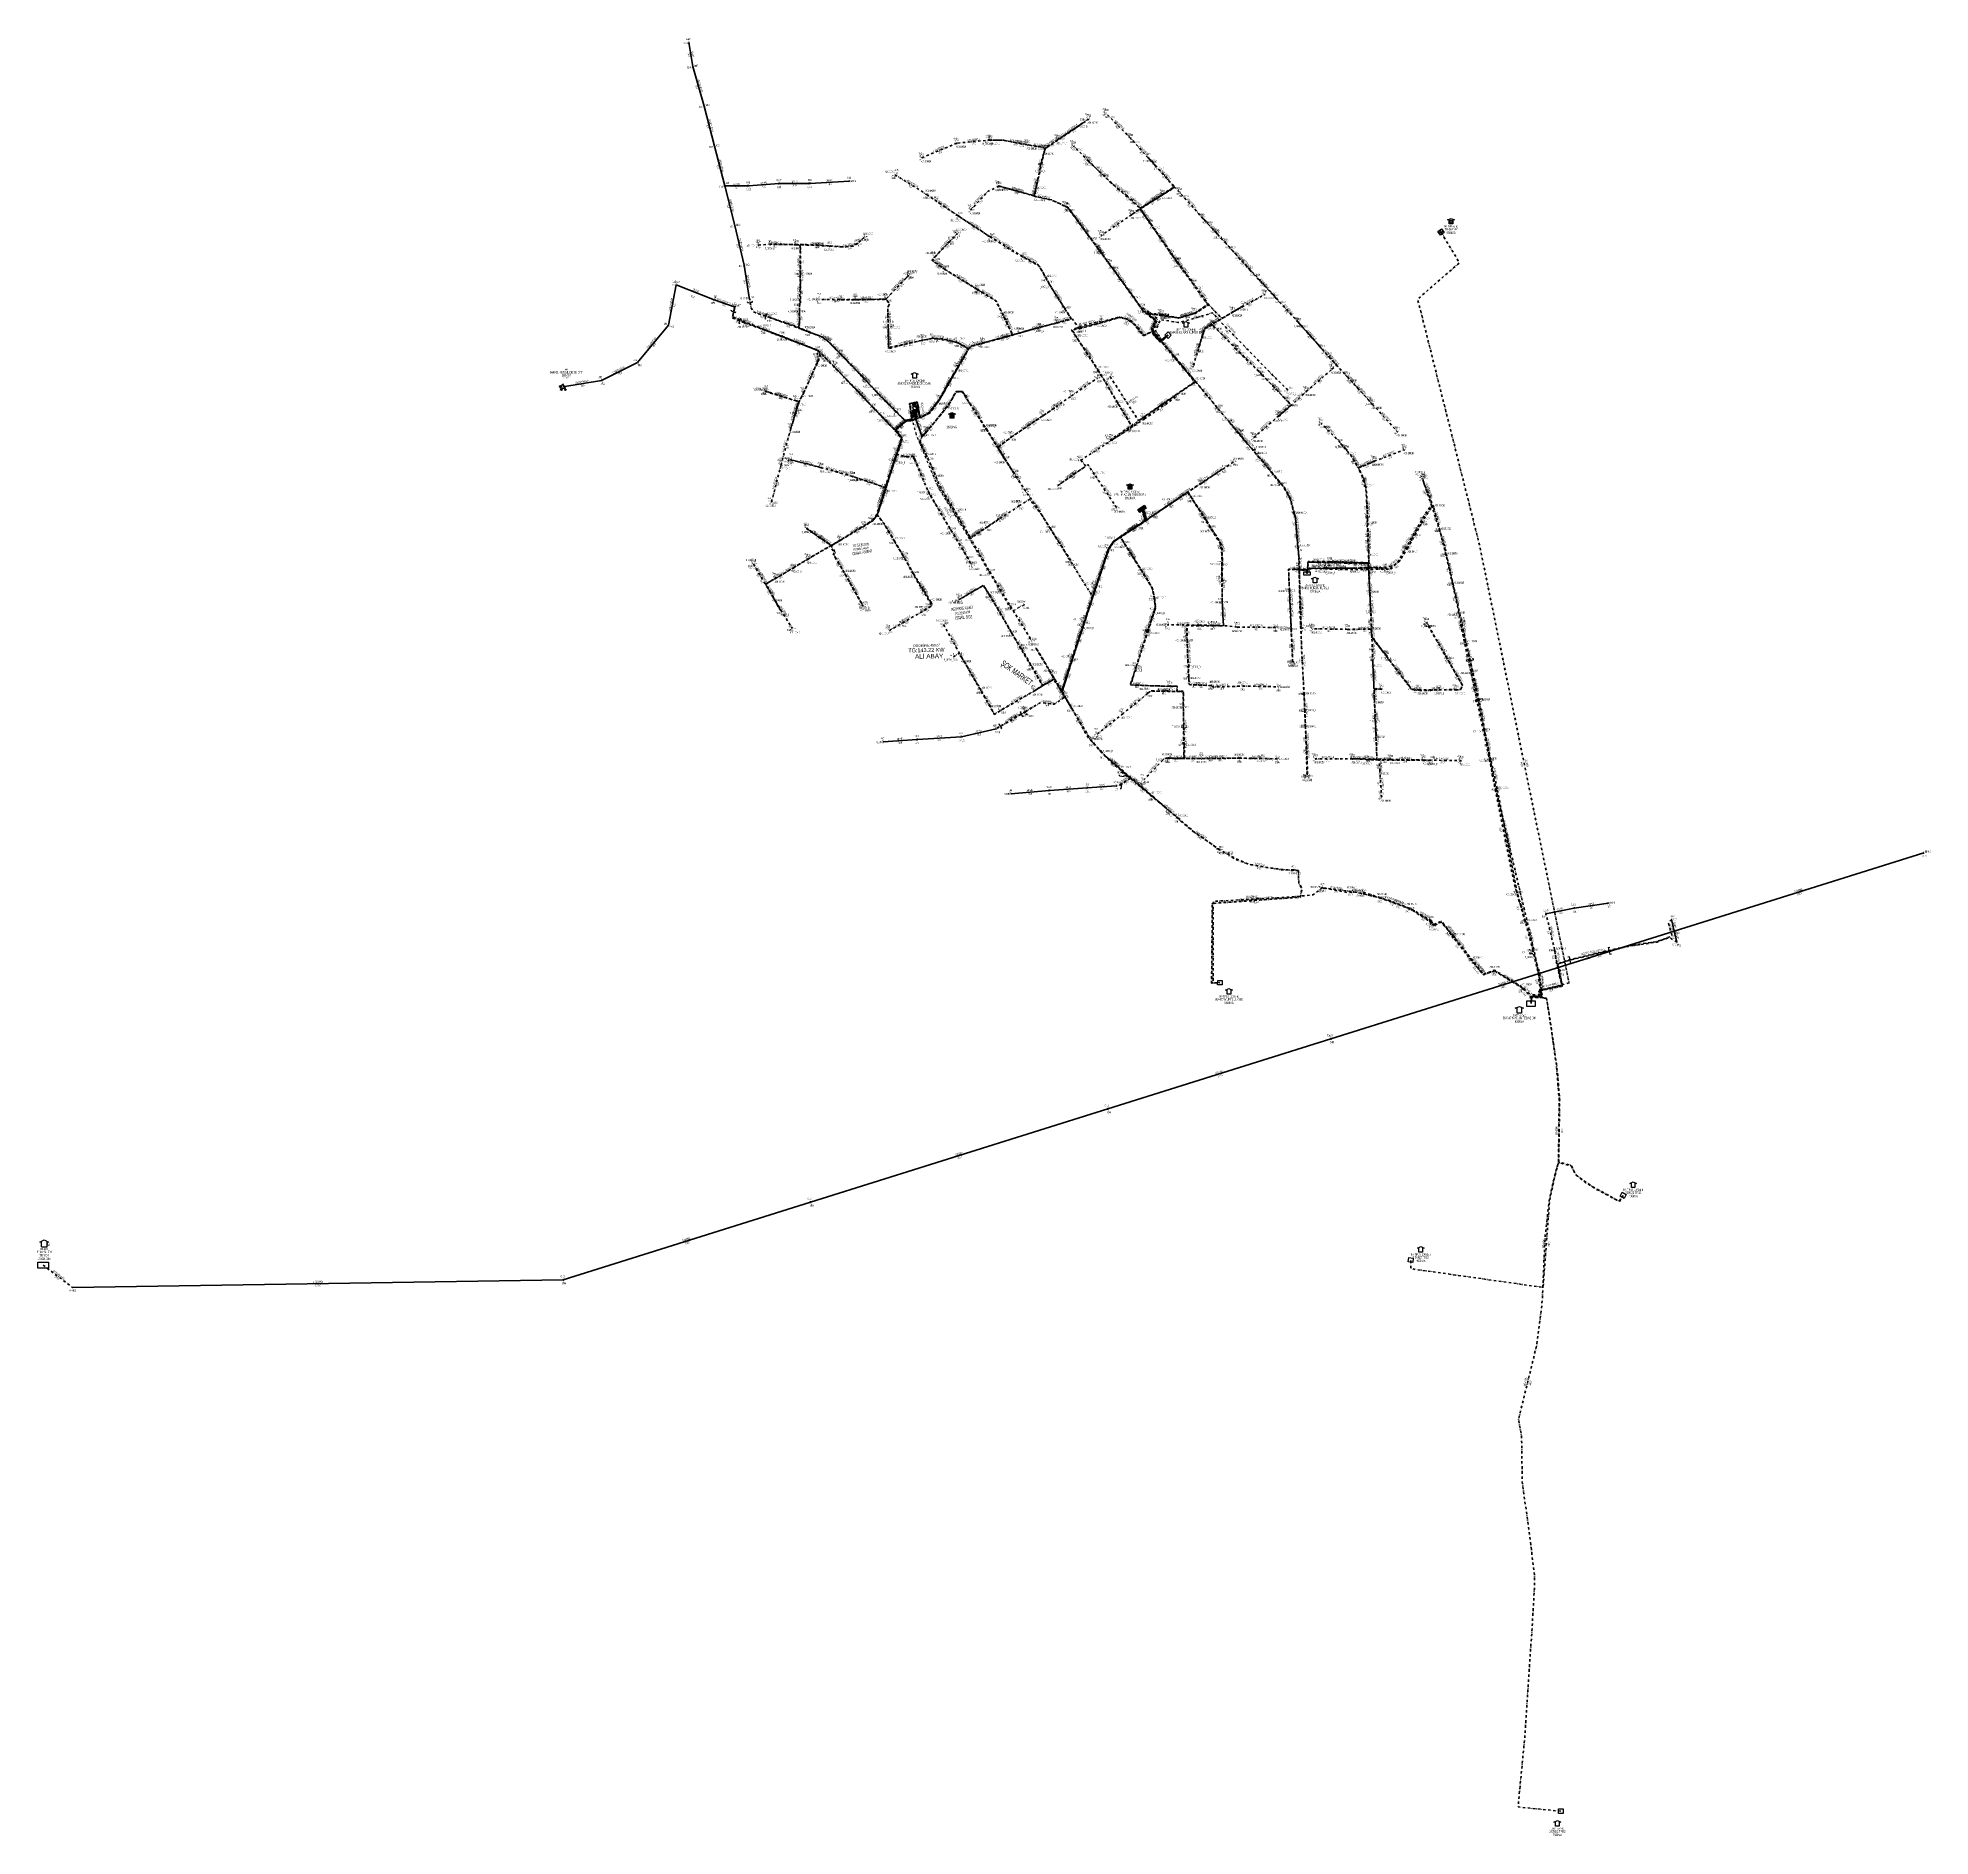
# Model space of a CAD drawing. Header units: millimetres. Extents: x 573825 to 575716, y 4090915 to 4092713.
import ezdxf
from ezdxf.enums import TextEntityAlignment as Align

# ---------------------------------------------------------------- set-up
doc = ezdxf.new("R2010")
doc.units = ezdxf.units.MM
doc.linetypes.add('DASHDOT', pattern=[5, 2.5, -1.25, 0, -1.25])
for name, color, linetype, lineweight in [('DIREK_AG_MEVCUT', 120, 'Continuous', 25), ('DIREK_AYD_MEVCUT', 190, 'Continuous', 25), ('DIREK_AYD_YENI', 152, 'Continuous', 25), ('DIREK_BOX_MEVCUT', 5, 'Continuous', 25), ('DIREK_BOX_YENI', 5, 'Continuous', 25), ('DIREK_ENH_MEVCUT', 6, 'Continuous', 25), ('DIREK_OG_MEVCUT', 16, 'Continuous', 25), ('DIREK_OG_YENI', 10, 'Continuous', 25), ('HAT_ABONE_YERALTI_MEVCUT', 56, 'DASHDOT', 30), ('HAT_AG_HAVAI_BYSK', 3, 'Continuous', 50), ('HAT_AG_HAVAI_MEVCUT', 126, 'Continuous', 50), ('HAT_AYD_YERALTI_MEVCUT', 150, 'DASHDOT', 40), ('HAT_AYD_YERALTI_YENI', 4, 'DASHDOT', 40), ('HAT_BOX_YERALTI_MEVCUT', 192, 'DASHDOT', 50), ('HAT_BOX_YERALTI_YENI', 5, 'DASHDOT', 50), ('HAT_ENH_HAVAI_MEVCUT', 6, 'Continuous', 70), ('HAT_ENH_YERALTI_MEVCUT', 6, 'DASHDOT', 70), ('HAT_OG_HAVAI_BYSK', 1, 'Continuous', 70), ('HAT_OG_HAVAI_MEVCUT', 48, 'Continuous', 70), ('HAT_OG_YERALTI_MEVCUT', 48, 'DASHDOT', 70), ('HAT_OG_YERALTI_YENI', 1, 'DASHDOT', 70), ('KOFRE_ABONE_MEVCUT', 6, 'Continuous', 25), ('KULLANICI', 1, 'Continuous', 25), ('NODE_AG_YENI', 5, 'Continuous', 25), ('NODE_ENH_MEVCUT', 5, 'Continuous', 25), ('NODE_OG_MEVCUT', 5, 'Continuous', 25), ('NODE_OG_YENI', 5, 'Continuous', 25), ('TRAFO_MEVCUT', 5, 'Continuous', 30), ('TRAFO_TADILAT_BYSK', 5, 'Continuous', 30), ('TRAFO_YENI', 5, 'Continuous', 30)]:
    doc.layers.add(name, color=color, linetype=linetype, lineweight=lineweight)
for name, color, linetype in [('DIREK_AG_TADILAT_BYSK', 3, 'Continuous'), ('GER_DUS_NOD_ISIM', 5, 'Continuous'), ('LAMBA_GUCU', 4, 'Continuous'), ('NIA_AG', 5, 'Continuous'), ('NIA_OG', 6, 'Continuous')]:
    doc.layers.add(name, color=color, linetype=linetype)
doc.styles.add('Direk', font='B_CAD')
doc.styles.get("Standard").update_dxf_attribs({"font": 'Arial'})

# ---------------------------------------------------------------- blocks, each defined once
blk = doc.blocks.new('AG_NIA', base_point=(-64.4296, 129.8924))
at = {"layer": 'NIA_AG'}
for p, q in [((-64.429604, 132.292432), (-65.529604, 132.292432)), ((-64.429604, 127.492432), (-65.529604, 127.492432)), ((-64.429604, 127.492432), (-64.429604, 132.292432))]:
    blk.add_line(p, q, dxfattribs=at)
blk = doc.blocks.new('OG_NIA', base_point=(-43.6726, 128.9236))
at = {"layer": 'NIA_OG'}
for p, q in [((-43.672618, 132.403582), (-45.232618, 132.403582)), ((-43.672618, 125.443582), (-43.672618, 132.403582)), ((-43.672618, 125.443582), (-45.232618, 125.443582))]:
    blk.add_line(p, q, dxfattribs=at)
blk = doc.blocks.new('YENI_BINA_KARE')
blk.add_hatch(color=5).paths.add_polyline_path([(-2.25, -2.25), (2.25, -2.25), (2.25, 2.25), (-2.25, 2.25)])
at = {"layer": 'TRAFO_TADILAT_BYSK', "linetype": 'Continuous'}
for p, q in [((-2.25, -2.25), (-2.25, 2.25)), ((-2.25, 2.25), (2.25, 2.25)), ((0, 1.8), (0, 2.7)), ((2.25, 2.25), (2.25, -2.25)), ((2.25, -2.25), (-2.25, -2.25))]:
    blk.add_line(p, q, dxfattribs=at)
blk = doc.blocks.new('YENI_BETKOSK')
at = {"layer": 'TRAFO_YENI', "linetype": 'Continuous'}
for p, q in [((-3.4, 2), (0, 3.6)), ((-1.8, 2), (-3.4, 2)), ((-1.8, -2), (-1.8, 2)), ((0, 3.6), (3.4, 2)), ((3.4, 2), (1.8, 2)), ((1.8, 2), (1.8, -2)), ((1.8, -2), (-1.8, -2))]:
    blk.add_line(p, q, dxfattribs=at)
for points in [[(-3.4, 2), (-1.8, 2), (-1.8, 2.752941)], [(-1.8, 2.752941), (0, -2), (0, 3.6)], [(-1.8, -2), (-1.8, 2.752941), (0, -2)], [(0, -2), (0, 3.6), (1.8, -2)], [(0, 3.6), (1.8, -2), (1.8, 2.752941)], [(1.8, 2), (1.8, 2.752941), (3.4, 2)]]:
    blk.add_solid(points, dxfattribs=at)
blk = doc.blocks.new('MEV_BINA_KARE')
at = {"layer": 'TRAFO_MEVCUT', "linetype": 'Continuous'}
for p, q in [((-2.25, -2.25), (-2.25, 2.25)), ((-2.25, 2.25), (2.25, 2.25)), ((0, 1.8), (0, 2.7)), ((2.25, 2.25), (2.25, -2.25)), ((2.25, -2.25), (-2.25, -2.25))]:
    blk.add_line(p, q, dxfattribs=at)
blk = doc.blocks.new('MEV_BETKOSK')
at = {"layer": 'TRAFO_MEVCUT', "linetype": 'Continuous'}
for p, q in [((-3.4, 2), (0, 3.6)), ((-1.8, 2), (-3.4, 2)), ((-1.8, -2), (-1.8, 2)), ((0, 3.6), (3.4, 2)), ((3.4, 2), (1.8, 2)), ((1.8, 2), (1.8, -2)), ((1.8, -2), (-1.8, -2))]:
    blk.add_line(p, q, dxfattribs=at)
blk = doc.blocks.new('MEV_DAPT')
at = {"layer": 'TRAFO_MEVCUT', "linetype": 'Continuous'}
for p, q in [((-3.4, 2), (0, 3.6)), ((-1.8, 2), (-3.4, 2)), ((-1.8, -2), (-1.8, 2)), ((0, 3.6), (3.4, 2)), ((3.4, 2), (1.8, 2)), ((1.8, 2), (1.8, -2)), ((1.8, -2), (-1.8, -2))]:
    blk.add_line(p, q, dxfattribs=at)
blk = doc.blocks.new('MEV_OZELBINA_KARE')
at = {"layer": 'TRAFO_MEVCUT', "linetype": 'Continuous'}
for p, q in [((-2.25, 2.25), (2.25, 2.25)), ((-2.25, -2.25), (-2.25, 2.25)), ((0, 1.8), (0, 2.7)), ((2.25, 2.25), (2.25, -2.25)), ((2.25, -2.25), (-2.25, -2.25))]:
    blk.add_line(p, q, dxfattribs=at)
for centre, radius in [((0, -0.215091), 1.049264), ((-0.592312, 1.488957), 0.15614), ((0.592312, 1.488957), 0.15614)]:
    blk.add_circle(centre, radius, dxfattribs=at)
blk = doc.blocks.new('MEV_BETKOSK_OZEL')
at = {"layer": 'TRAFO_MEVCUT', "linetype": 'Continuous'}
for p, q in [((-3.4, 2), (0, 3.6)), ((-1.8, 2), (-3.4, 2)), ((-1.8, -2), (-1.8, 2)), ((0, 3.6), (3.4, 2)), ((3.4, 2), (1.8, 2)), ((1.8, 2), (1.8, -2)), ((1.8, -2), (-1.8, -2))]:
    blk.add_line(p, q, dxfattribs=at)
for centre, radius in [((0, 0), 1.049264), ((-0.592312, 1.704048), 0.15614), ((0.592312, 1.704048), 0.15614)]:
    blk.add_circle(centre, radius, dxfattribs=at)
blk = doc.blocks.new('MEV_INDMERK_KARE')
at = {"layer": 'TRAFO_MEVCUT', "linetype": 'Continuous'}
for p, q in [((-5.268651, -2.925), (-5.268651, 2.925)), ((-5.268651, 2.925), (5.268651, 2.925)), ((0, 2.535), (0, 3.315)), ((5.268651, 2.925), (5.268651, -2.925)), ((5.268651, -2.925), (-5.268651, -2.925))]:
    blk.add_line(p, q, dxfattribs=at)
blk = doc.blocks.new('MEV_INDMERK')
at = {"layer": 'TRAFO_MEVCUT', "linetype": 'Continuous'}
for p, q in [((-4.4, 2.4), (0, 4.6)), ((-2.8, 2.4), (-4.4, 2.4)), ((-2.8, -2.4), (-2.8, 2.4)), ((0, 4.6), (4.4, 2.4)), ((4.4, 2.4), (2.8, 2.4)), ((2.8, -2.4), (2.8, 2.4)), ((-2.8, -2.4), (2.8, -2.4))]:
    blk.add_line(p, q, dxfattribs=at)
at = {"layer": 'TRAFO_MEVCUT', "linetype": 'Continuous', "width": 0.6}
blk.add_text('İND.', height=2, rotation=90, dxfattribs=at).set_placement((5.417363, -0.010583), align=Align.CENTER)
blk = doc.blocks.new('MEV_DIREK')
h = blk.add_hatch(color=32)
h.paths.add_polyline_path([(-2.1, 1), (-2.4, 1.1), (-3.3, -0.5), (-3.1, -0.7), (-2.7, 0.1), (-1.9, -0.4), (-1.8, -0.2), (-2.6, 0.2)])
h.paths.add_polyline_path([(-3.5, -0.2), (-3.3, -0.2), (-2.6, 1), (-2.7, 1.1)])
h.paths.add_polyline_path([(-3.5, 0.3), (-3.4, 0.2), (-3.1, 0.8), (-3.2, 0.9)])
h.paths.add_polyline_path([(-3.6, 0.8), (-3.7, 0.7), (-3.5, 0.6), (-3.5, 0.7)])
h.paths.add_polyline_path([(-1.5, -2.3), (-2.3, -2.3), (-2.5, -3.5), (-2.4, -3.5), (-2.2, -2.5), (-1.9, -2.5), (-2.1, -3.5), (-2, -3.5), (-1.8, -2.5), (-1.5, -2.5), (-1.7, -3.5), (-1.6, -3.5), (-1.4, -2.5), (-1.1, -2.5), (-1.3, -3.5), (-1.2, -3.5), (-1, -2.5), (-0.7, -2.5), (-0.9, -3.5), (-0.8, -3.5), (-0.6, -2.3), (-1.3, -2.3), (-1.3, -1.4), (-1.5, -1.4)])
at = {"layer": 'TRAFO_MEVCUT'}
for points in [[(2.4, -1.6), (2.1, -1.9), (2.1, -1.4), (1.9, -1.4), (2, -2.3), (2.2, -2), (2.3, -2.7), (2.1, -2.7), (2.4, -2.9), (2.4, -2.9), (2.6, -2.5), (2.4, -2.6)], [(2.4, -1.6), (2.1, -1.9), (2.1, -1.4), (1.9, -1.4), (2, -2.3), (2.2, -2), (2.3, -2.7), (2.1, -2.7), (2.4, -2.9), (2, -3.2), (2.2, -3.8), (2.3, -3.7), (2.1, -3.3), (2.3, -3.1), (2.4, -3.6), (2.5, -3.6), (2.3, -3.1), (2.5, -2.9), (2.7, -3.4), (2.7, -3.4), (2.6, -2.9), (2.7, -2.8), (2.9, -3.2), (3, -3.2), (2.8, -2.7), (3, -2.6), (3.1, -3.1), (3.2, -3), (3, -2.4), (2.4, -2.9), (2.6, -2.5), (2.4, -2.6)], [(3, -2.6), (3.1, -3.1), (3.2, -3), (3, -2.4), (2.4, -2.9), (2.6, -2.5), (2.4, -2.6), (2.4, -1.6), (2.1, -1.9), (2.1, -1.4), (1.9, -1.4), (2, -2.3), (2.2, -2), (2.3, -2.7), (2.1, -2.7), (2.4, -2.9), (2, -3.2), (2.2, -3.8), (2.3, -3.7), (2.1, -3.3), (2.3, -3.1), (2.4, -3.6), (2.5, -3.6), (2.3, -3.1), (2.5, -2.9), (2.7, -3.4), (2.7, -3.4), (2.6, -2.9), (2.7, -2.8), (2.9, -3.2), (3, -3.2), (2.8, -2.7)]]:
    blk.add_hatch(color=32, dxfattribs=at).paths.add_polyline_path(points)
at = {"layer": 'TRAFO_MEVCUT', "linetype": 'Continuous'}
for p, q in [((-2.5, -1.4), (0, 2.9)), ((2.5, -1.4), (0, 2.9)), ((-2.5, -1.4), (2.5, -1.4))]:
    blk.add_line(p, q, dxfattribs=at)
at = {"layer": 'TRAFO_MEVCUT', "color": 32, "flags": 128}
blk.add_lwpolyline([(1.9, -1.4), (2.1, -1.4), (2.1, -1.9), (2.4, -1.6), (2.4, -2.6), (2.6, -2.5), (2.4, -2.9), (3, -2.4), (3.2, -3), (3.1, -3.1), (3, -2.6), (2.8, -2.7), (3, -3.2), (2.9, -3.2), (2.7, -2.8), (2.6, -2.9), (2.7, -3.4), (2.7, -3.4), (2.5, -2.9), (2.3, -3.1), (2.5, -3.6), (2.4, -3.6), (2.3, -3.1), (2.1, -3.3), (2.3, -3.7), (2.2, -3.8), (2, -3.2), (2.4, -2.9), (2.1, -2.7), (2.3, -2.7), (2.2, -2), (2, -2.3), (1.9, -1.4)], dxfattribs=at)
at = {"layer": 'TRAFO_TADILAT_BYSK', "color": 32, "flags": 128}
for points in [[(-3.5, 0.6), (-3.5, 0.7), (-3.6, 0.8), (-3.7, 0.7), (-3.5, 0.6)], [(-3.3, -0.2), (-2.6, 1), (-2.7, 1.1), (-3.5, -0.2), (-3.3, -0.2)], [(-3.4, 0.2), (-3.1, 0.8), (-3.2, 0.9), (-3.5, 0.3), (-3.4, 0.2)], [(-1.8, -0.2), (-2.6, 0.2), (-2.1, 1), (-2.4, 1.1), (-3.3, -0.5), (-3.1, -0.7), (-2.7, 0.1), (-1.9, -0.4), (-1.8, -0.2)], [(-1.3, -1.4), (-1.5, -1.4), (-1.5, -2.3), (-2.3, -2.3), (-2.5, -3.5), (-2.4, -3.5), (-2.2, -2.5), (-1.9, -2.5), (-2.1, -3.5), (-2, -3.5), (-1.8, -2.5), (-1.5, -2.5), (-1.7, -3.5), (-1.6, -3.5), (-1.4, -2.5), (-1.1, -2.5), (-1.3, -3.5), (-1.2, -3.5), (-1, -2.5), (-0.7, -2.5), (-0.9, -3.5), (-0.8, -3.5), (-0.6, -2.3), (-1.3, -2.3), (-1.3, -1.4)]]:
    blk.add_lwpolyline(points, dxfattribs=at)

msp = doc.modelspace()

# ---------------------------------------------------------------- linework, layer by layer
at = {"layer": 'HAT_ABONE_YERALTI_MEVCUT', "flags": 128}
msp.add_lwpolyline([(574810.199633, 4092145.985423), (574798.526953, 4092139.598485), (574783.770925, 4092164.705758), (574751.957118, 4092218.522193), (574724.325485, 4092263.872438), (574702.64303, 4092315.819848), (574698.695057, 4092330.565275), (574706.019386, 4092333.236098), (574703.205653, 4092348.266512), (574699.774175, 4092347.958064), (574699.966954, 4092346.917054), (574700.785, 4092344.152)], dxfattribs=at)
at = {"layer": 'HAT_AG_HAVAI_BYSK'}
msp.add_line((574873.414045, 4091962.842901), (574902.645581, 4091964.931052), dxfattribs=at)
at = {"layer": 'HAT_AG_HAVAI_MEVCUT'}
for p, q in [((574565.520425, 4092567.056426), (574534.797052, 4092564.743914)), ((574596.075829, 4092567.329179), (574565.520425, 4092567.056426)), ((574635.829011, 4092569.531572), (574596.075829, 4092567.329179)), ((574534.797052, 4092564.743914), (574511.290645, 4092564.849886)), ((574747.63884, 4092013.916025), (574782.444902, 4092022.146562)), ((574669.33278, 4092008.905582), (574703.260634, 4092011.19607)), ((574703.260634, 4092011.19607), (574747.63884, 4092013.916025)), ((574835.53485, 4091960.316605), (574873.414045, 4091962.842901)), ((574797.001048, 4091957.113244), (574835.53485, 4091960.316605)), ((575331.89, 4091837.166), (575360.02, 4091842.709)), ((575360.02, 4091842.709), (575394.526303, 4091847.582634))]:
    msp.add_line(p, q, dxfattribs=at)
at = {"layer": 'HAT_AYD_YERALTI_MEVCUT', "flags": 128}
for points in [[(574887.484121, 4092428.693832), (574905.362892, 4092433.938271), (574915.884256, 4092430.843084), (574923.35361, 4092424.406727), (574929.710506, 4092415.189227), (574939.007467, 4092419.480132), (574945.920591, 4092410.501016), (574951.641798, 4092413.917848), (574954.263, 4092415.57)], [(574960.449, 4092394.241), (574947.633181, 4092409.531989), (574952.911103, 4092414.484113), (574954.263, 4092415.57)], [(574960.449, 4092394.241), (574981.993628, 4092368.739236)], [(574981.993628, 4092368.739236), (575003.442, 4092342.84)], [(575024.791556, 4092317.856524), (575036.243997, 4092303.981453), (575044.723207, 4092293.740328), (575044.831801, 4092293.780468)], [(575044.831801, 4092293.780468), (575057.081794, 4092279.38021), (575063.923546, 4092271.039789), (575067.50732, 4092267.390855), (575067.439927, 4092267.050527)], [(575067.439927, 4092267.050527), (575072.853181, 4092258.680033), (575076.708337, 4092251.572641), (575079.966314, 4092237.688648), (575081.192295, 4092237.7331)], [(575219.546, 4092243.305), (575208.213306, 4092272.305323)], [(575084.472, 4092204.177), (575083.859341, 4092204.199182), (575082.055423, 4092225.847561), (575081.505943, 4092233.854712), (575080.052384, 4092237.613916), (575081.192295, 4092237.7331)], [(575193.295, 4092202.342), (575208.027, 4092228.326)], [(575225.745402, 4092220.658486), (575219.546, 4092243.305)], [(575231.946104, 4092196.079288), (575225.745402, 4092220.658486)], [(575092.931, 4092177.29), (575092.099342, 4092181.009588), (575085.010981, 4092180.77232), (575084.981323, 4092192.428077), (575084.004356, 4092203.93001), (575084.472, 4092204.177)], [(575154.726, 4092199.686), (575154.812323, 4092187.919341), (575094.102158, 4092189.088696), (575092.931, 4092177.29)], [(575170.703, 4092182.725), (575176.370748, 4092182.678801), (575185.48391, 4092189.601299), (575193.295, 4092202.342)], [(575238.5824, 4092166.710118), (575231.946104, 4092196.079288)], [(575092.931, 4092177.29), (575092.152841, 4092181.099538), (575074.559766, 4092181.350151), (575075.437584, 4092160.148818)], [(575092.931, 4092177.29), (575092.27499, 4092180.731699), (575085.23776, 4092180.60138), (575087.756914, 4092097.585033), (575090.190558, 4092057.072026)], [(575092.931, 4092177.29), (575095.153888, 4092182.424048), (575110.951, 4092182.761)], [(575110.951, 4092182.761), (575140.796, 4092182.768)], [(575140.796, 4092182.768), (575159.574622, 4092182.900392), (575170.703, 4092182.725)], [(575075.437584, 4092160.148818), (575077.118172, 4092121.616247)], [(575244.941579, 4092137.53407), (575238.5824, 4092166.710118)], [(575251.510611, 4092108.258057), (575244.941579, 4092137.53407)], [(575077.118172, 4092121.616247), (575078.684636, 4092088.409037)], [(575257.983052, 4092079.311335), (575251.510611, 4092108.258057)], [(575264.509336, 4092050.1467), (575257.983052, 4092079.311335)], [(575090.190558, 4092057.072026), (575091.451743, 4092024.363789)], [(575270.153138, 4092020.738495), (575264.509336, 4092050.1467)], [(575091.451743, 4092024.363789), (575093.130512, 4091974.607375)], [(575276.518688, 4091991.60601), (575270.153138, 4092020.738495)], [(575283.040208, 4091962.283411), (575276.518688, 4091991.60601)], [(575303.116, 4091858.071), (575283.040208, 4091962.283411)], [(575137.148656, 4091859.500853), (575107.475582, 4091863.068719)], [(575166.764433, 4091852.739719), (575152.090629, 4091856.549352), (575137.148656, 4091859.500853)], [(575195.397759, 4091842.542298), (575174.560001, 4091850.593849), (575166.764433, 4091852.739719)], [(575311.537812, 4091829.15231), (575303.116, 4091858.071)], [(575220.473503, 4091825.453893), (575212.664324, 4091832.217749), (575207.560687, 4091835.353719), (575195.397759, 4091842.542298)], [(575240.635, 4091813.786), (575239.467178, 4091813.170665), (575231.412041, 4091823.931345), (575226.868422, 4091828.589863), (575220.473503, 4091825.453893)], [(575258.092694, 4091790.928152), (575256.862902, 4091790.559215), (575250.345004, 4091799.106269), (575239.528668, 4091813.109175), (575240.635, 4091813.786)], [(575319.011539, 4091800.181584), (575311.537812, 4091829.15231)], [(575317.041, 4091747.275), (575317.32296, 4091754.646076), (575325.618598, 4091754.42777), (575326.091595, 4091760.540345), (575325.662389, 4091776.866869), (575319.011539, 4091800.181584)], [(575280.27224, 4091780.055337), (575269.30364, 4091775.947104), (575262.22268, 4091784.539415), (575257.293329, 4091790.436236), (575258.092694, 4091790.928152)], [(575308.992, 4091762.262), (575280.27224, 4091780.055337)], [(575317.041, 4091747.275), (575316.01415, 4091754.329984), (575308.992, 4091762.262)]]:
    msp.add_lwpolyline(points, dxfattribs=at)
at = {"layer": 'HAT_AYD_YERALTI_YENI', "flags": 128}
for points in [[(574843.914592, 4092611.049888), (574874.839854, 4092631.471956)], [(574916.86415, 4092612.293668), (574892.219148, 4092637.258735)], [(574743.168669, 4092607.600815), (574708.131972, 4092592.92328)], [(574776.93006, 4092610.629921), (574743.168669, 4092607.600815)], [(574813.765938, 4092605.705845), (574790.376576, 4092610.34584), (574776.93006, 4092610.629921)], [(574830.871028, 4092600.598563), (574831.000205, 4092603.243807), (574821.720215, 4092604.56952), (574813.765938, 4092605.705845)], [(574843.914592, 4092611.049888), (574831.215105, 4092602.741443), (574830.871028, 4092600.598563)], [(574940.926397, 4092585.445121), (574916.86415, 4092612.293668)], [(574823.305378, 4092566.638288), (574830.871028, 4092600.598563)], [(574885.758002, 4092578.816638), (574859.604932, 4092604.7253)], [(574713.747128, 4092555.705505), (574681.572312, 4092575.837961)], [(574913.275311, 4092554.854891), (574897.121255, 4092567.963274), (574885.758002, 4092578.816638)], [(574940.926397, 4092585.445121), (574960.893102, 4092563.794171), (574948.95286, 4092556.297902)], [(574744.592322, 4092534.754556), (574713.747128, 4092555.705505)], [(574785.183994, 4092564.41427), (574774.365933, 4092559.609908), (574757.131666, 4092540.955234)], [(574821.311514, 4092554.363683), (574786.080503, 4092564.526334), (574785.183994, 4092564.41427)], [(574821.311514, 4092554.363683), (574820.2509, 4092554.762551), (574823.305378, 4092566.638288)], [(574851.859726, 4092544.174765), (574838.345187, 4092550.665582), (574821.311514, 4092554.363683)], [(574913.275311, 4092554.854891), (574926.896646, 4092542.471859), (574920.413765, 4092537.810011), (574917.861118, 4092536.132787)], [(574936.880485, 4092526.628213), (574926.591229, 4092541.807705), (574948.95286, 4092556.297902)], [(574989.338712, 4092531.894718), (574965.820126, 4092558.22457)], [(574776.542313, 4092513.807836), (574744.592322, 4092534.754556)], [(574874.141171, 4092515.984428), (574854.321764, 4092542.820644), (574851.859726, 4092544.174765)], [(574917.861118, 4092536.132787), (574887.481209, 4092515.260668)], [(574917.861118, 4092536.132787), (574925.93273, 4092541.972311), (574936.880485, 4092526.628213)], [(575012.259406, 4092507.063751), (574989.338712, 4092531.894718)], [(574615.706289, 4092504.567854), (574630.973529, 4092503.709596), (574639.958758, 4092505.115448), (574645.093174, 4092508.477268), (574650.166466, 4092513.183816)], [(574721.258846, 4092493.927982), (574743.562979, 4092517.110387)], [(574808.8968, 4092494.390856), (574776.542313, 4092513.807836)], [(574895.795398, 4092486.455366), (574874.141171, 4092515.984428)], [(574936.880485, 4092526.628213), (574957.979398, 4092495.769328)], [(574544.663169, 4092505.558093), (574557.071592, 4092506.754421), (574565.390243, 4092506.170168), (574582.710366, 4092506.030841)], [(574582.710366, 4092506.030841), (574586.507823, 4092506.119463), (574586.742916, 4092500.99445), (574586.685391, 4092477.096692)], [(574582.710366, 4092506.030841), (574596.428719, 4092505.60226), (574609.405815, 4092504.99102), (574615.706289, 4092504.567854)], [(574731.033893, 4092481.365253), (574718.296683, 4092490.213524), (574721.258846, 4092493.927982)], [(574832.836104, 4092471.954621), (574824.817706, 4092485.443682), (574808.8968, 4092494.390856)], [(574957.979398, 4092495.769328), (574980.219995, 4092466.489772)], [(575036.941906, 4092479.587693), (575012.259406, 4092507.063751)], [(574586.685391, 4092477.096692), (574585.85565, 4092439.394464)], [(574672.796716, 4092452.084713), (574694.805551, 4092475.510455)], [(574763.482142, 4092461.543146), (574731.033893, 4092481.365253)], [(574917.281717, 4092456.846029), (574895.795398, 4092486.455366)], [(575062.210785, 4092452.367771), (575036.941906, 4092479.587693)], [(574789.27914, 4092435.753845), (574781.869465, 4092450.283493), (574763.482142, 4092461.543146)], [(574851.254, 4092441.625), (574835.120913, 4092467.260308), (574832.836104, 4092471.954621)], [(574947.430556, 4092436.204008), (574933.379659, 4092437.433806), (574928.739664, 4092440.937475), (574917.281717, 4092456.846029)], [(574980.737238, 4092437.44841), (574994.590902, 4092446.233443), (574980.803488, 4092465.683544), (574980.219995, 4092466.489772)], [(575019.0326, 4092438.751834), (575050.846516, 4092456.217609)], [(574530.713438, 4092427.968418), (574518.552991, 4092432.842679), (574520.608424, 4092441.566265), (574521.394, 4092443.664)], [(574556.697403, 4092432.968733), (574540.624838, 4092438.440786), (574537.568638, 4092442.672448), (574535.875973, 4092451.747012), (574535.63, 4092453.133)], [(574585.85565, 4092439.394464), (574585.678044, 4092425.122983), (574584.94963, 4092422.646376), (574594.273324, 4092419.149991), (574594.676461, 4092419.099485)], [(574641.299263, 4092451.255439), (574605.484607, 4092451.356374)], [(574672.796716, 4092452.084713), (574672.150889, 4092451.510047), (574663.828621, 4092451.41601), (574641.299263, 4092451.255439)], [(574674.497867, 4092423.390537), (574674.078646, 4092443.422872), (574676.053421, 4092446.714164), (574672.433, 4092451.463029), (574672.796716, 4092452.084713)], [(574806.25675, 4092417.985201), (574798.655562, 4092415.968006), (574789.27914, 4092435.753845)], [(574843.099, 4092427.81), (574857.536158, 4092431.912509), (574851.254, 4092441.625)], [(574947.430556, 4092436.204008), (574932.503897, 4092437.899486), (574942.201712, 4092429.925727), (574937.897642, 4092420.884602), (574940.095813, 4092415.712434), (574946.561023, 4092408.773109), (574954.263, 4092415.57)], [(575019.0326, 4092438.751834), (575007.785229, 4092432.278246), (574994.761826, 4092445.900425), (574981.168307, 4092437.24699), (574964.641127, 4092432.609552), (574933.376035, 4092437.251241), (574941.996315, 4092430.255552), (574938.220068, 4092421.013761), (574939.84466, 4092415.808438), (574946.24356, 4092408.779595), (574954.263, 4092415.57)], [(574947.430556, 4092436.204008), (574965.248674, 4092432.842099), (574980.737238, 4092437.44841)], [(574989.154177, 4092417.011973), (574990.697309, 4092422.144003), (575010.874367, 4092433.944304), (575019.0326, 4092438.751834)], [(575084.523871, 4092428.090961), (575062.210785, 4092452.367771)], [(574530.713438, 4092427.968418), (574568.34809, 4092414.460059)], [(574556.697403, 4092432.968733), (574594.676461, 4092419.099485)], [(574594.676461, 4092419.099485), (574608.36753, 4092413.873948), (574613.833774, 4092410.159099), (574619.899156, 4092403.999681), (574627.092981, 4092396.523745)], [(574675.87733, 4092403.406884), (574674.728537, 4092403.28248), (574674.497867, 4092423.390537)], [(574769.619158, 4092407.906646), (574806.25675, 4092417.985201)], [(574806.25675, 4092417.985201), (574843.099, 4092427.81)], [(574887.484121, 4092428.693832), (574885.711608, 4092429.317551), (574866.057891, 4092424.568686), (574857.829659, 4092420.431061), (574863.588024, 4092412.022899)], [(574989.154177, 4092417.011973), (574978.964453, 4092383.575728)], [(574998.680983, 4092425.501023), (574998.151535, 4092426.170827), (574990.551406, 4092422.090222), (574989.154177, 4092417.011973)], [(575022.465934, 4092401.182026), (574998.680983, 4092425.501023)], [(575108.522466, 4092401.161657), (575084.523871, 4092428.090961)], [(574568.34809, 4092414.460059), (574604.326069, 4092400.057248)], [(574604.326069, 4092400.057248), (574607.078393, 4092397.699459), (574605.84868, 4092392.12958), (574604.257285, 4092389.380808), (574603.873807, 4092388.714465)], [(574604.326069, 4092400.057248), (574606.327011, 4092398.278746), (574614.456503, 4092390.088129), (574632.42696, 4092371.445309)], [(574708.798576, 4092410.45334), (574675.87733, 4092403.406884)], [(574744.024809, 4092407.98205), (574729.165564, 4092412.034571), (574718.915068, 4092412.511338), (574708.798576, 4092410.45334)], [(574769.619158, 4092407.906646), (574758.168903, 4092404.962524), (574755.149377, 4092401.863537), (574744.024809, 4092407.98205)], [(574744.31, 4092383.304), (574755.18449, 4092402.499523), (574758.099635, 4092404.897464), (574769.619158, 4092407.906646)], [(574863.588024, 4092412.022899), (574884.485069, 4092380.464129)], [(575048.558306, 4092375.353463), (575022.465934, 4092401.182026)], [(575117.949634, 4092381.664897), (575122.497807, 4092385.890443), (575104.979458, 4092404.923892), (575108.522466, 4092401.161657)], [(575108.522466, 4092401.161657), (575133.567394, 4092373.824283)], [(574590.175966, 4092358.144996), (574603.873807, 4092388.714465)], [(574627.092981, 4092396.523745), (574654.46687, 4092367.684267)], [(574725.527075, 4092350.547682), (574744.31, 4092383.304)], [(574884.485069, 4092380.464129), (574904.072377, 4092347.336258)], [(575092.363803, 4092359.255463), (575117.949634, 4092381.664897)], [(574551.747616, 4092359.214157), (574582.779138, 4092349.767939)], [(574632.42696, 4092371.445309), (574660.021658, 4092342.471886)], [(574654.46687, 4092367.684267), (574682.450358, 4092338.906071)], [(574713.067904, 4092319.152731), (574731.48963, 4092342.012226), (574736.250913, 4092348.28156), (574742.528348, 4092359.088284), (574748.646861, 4092359.167745), (574753.17615, 4092352.89031), (574753.460615, 4092351.387256)], [(574857.729184, 4092354.983124), (574883.250178, 4092372.418573)], [(575074.281931, 4092348.820091), (575048.558306, 4092375.353463)], [(575064.831643, 4092335.070829), (575077.649847, 4092345.561287), (575092.363803, 4092359.255463)], [(575133.567394, 4092373.824283), (575158.583544, 4092346.419746)], [(574577.22379, 4092322.387455), (574585.487755, 4092349.245341), (574590.175966, 4092358.144996)], [(574582.779138, 4092349.767939), (574585.187751, 4092349.178747), (574577.22379, 4092322.387455)], [(574660.021658, 4092342.471886), (574687.573, 4092313.819)], [(574682.450358, 4092338.906071), (574691.242486, 4092330.44529), (574698.440419, 4092331.824535), (574696.026741, 4092347.211734), (574700.164475, 4092348.073762), (574700.785, 4092344.152)], [(574725.527075, 4092350.547682), (574716.175102, 4092337.711642), (574710.79619, 4092335.266681), (574706.089642, 4092332.882845), (574704.07255, 4092345.107646), (574703.522434, 4092348.713962), (574699.854994, 4092347.91935), (574700.343986, 4092345.47439), (574700.785, 4092344.152)], [(574753.460615, 4092351.387256), (574772.066573, 4092322.322242)], [(574829.454476, 4092335.156193), (574857.729184, 4092354.983124)], [(574904.072377, 4092347.336258), (574917.878494, 4092324.776348), (574916.961634, 4092322.637008), (574898.807805, 4092311.145695)], [(574930.592286, 4092331.805608), (574961.761668, 4092353.510828)], [(575074.281931, 4092348.820091), (575077.141833, 4092345.851351), (575064.831643, 4092335.070829)], [(575158.583544, 4092346.419746), (575183.570062, 4092318.88187)], [(574577.22379, 4092322.387455), (574567.425897, 4092285.825851)], [(574701.115, 4092337.03), (574702.230897, 4092332.008331), (574698.610475, 4092330.597777), (574691.886835, 4092329.657408), (574681.542773, 4092321.147066), (574688.55102, 4092312.224355), (574683.802155, 4092299.905518), (574682.83601, 4092297.545109)], [(574701.115, 4092337.03), (574702.094779, 4092331.661375), (574696.838115, 4092330.011027), (574692.070442, 4092329.399787), (574681.923858, 4092320.475682), (574687.241646, 4092314.668902), (574687.573, 4092313.819)], [(574701.115, 4092337.03), (574702.206639, 4092331.095421), (574705.874079, 4092320.70434), (574708.130966, 4092314.168774), (574712.59772, 4092318.823602), (574713.067904, 4092319.152731)], [(574772.066573, 4092322.322242), (574790.976628, 4092291.751474)], [(574797.865686, 4092313.913997), (574829.454476, 4092335.156193)], [(574898.807805, 4092311.145695), (574930.592286, 4092331.805608)], [(575064.831643, 4092335.070829), (575039.715572, 4092313.235376)], [(575132.736, 4092300.559), (575123.546682, 4092311.089407), (575107.241, 4092327.395)], [(574713.067904, 4092319.152731), (574708.083947, 4092314.027719), (574705.968116, 4092309.184817), (574713.255682, 4092293.729331), (574719.603174, 4092280.799254), (574720.531475, 4092278.57612)], [(574790.976628, 4092291.751474), (574784.042258, 4092303.381861), (574790.953972, 4092308.600911), (574797.865686, 4092313.913997)], [(574898.807805, 4092311.145695), (574867.074417, 4092290.514371)], [(574567.425897, 4092285.825851), (574557.959309, 4092249.084606)], [(574607.372935, 4092283.065378), (574576.846207, 4092291.126692)], [(574671.642604, 4092261.733582), (574682.83601, 4092297.545109)], [(574682.83601, 4092297.545109), (574683.488005, 4092296.68658), (574690.830119, 4092294.118648), (574700.052971, 4092294.444161), (574700.306148, 4092292.635758), (574700.827, 4092291.405)], [(574700.827, 4092291.405), (574713.963999, 4092260.049739), (574716.772587, 4092254.801811)], [(574790.976628, 4092291.751474), (574811.538387, 4092259.985054)], [(574867.074417, 4092290.514371), (574871.928583, 4092284.583107), (574843.934401, 4092265.266089)], [(574843.934401, 4092265.266089), (574874.083241, 4092286.128621), (574881.632055, 4092274.924591)], [(575019.331203, 4092288.642955), (574987.89352, 4092267.722162)], [(575160.32059, 4092289.56981), (575144.337569, 4092283.008493), (575136.432561, 4092296.18907), (575132.736, 4092300.559)], [(575150.418988, 4092268.473378), (575148.556943, 4092274.661506), (575144.419209, 4092282.936974), (575160.32059, 4092289.56981)], [(575160.32059, 4092289.56981), (575190.558161, 4092301.10086)], [(574638.937036, 4092274.275985), (574621.614828, 4092279.703558), (574607.372935, 4092283.065378)], [(574671.642604, 4092261.733582), (574672.135714, 4092263.170841), (574638.937036, 4092274.275985)], [(574720.531475, 4092278.57612), (574724.932033, 4092266.420025), (574728.646492, 4092259.743403), (574735.97947, 4092246.582878), (574738.706541, 4092242.962456)], [(574881.632055, 4092274.924591), (574902.581, 4092243.398)], [(574987.89352, 4092267.722162), (574956.221038, 4092247.024585)], [(575153.523596, 4092231.772043), (575152.712258, 4092254.364519), (575152.207972, 4092261.592624), (575150.418988, 4092268.473378)], [(574659.471, 4092230.671), (574663.082115, 4092235.845021), (574671.642604, 4092261.733582)], [(574716.772587, 4092254.801811), (574737.092, 4092220.659)], [(574805.375636, 4092244.922844), (574815.911333, 4092251.631971), (574827.480884, 4092236.550235), (574836.245455, 4092222.286948)], [(574956.221038, 4092247.024585), (574925.192, 4092225.508)], [(574978.523439, 4092251.517458), (574973.878015, 4092258.424471), (574958.53589, 4092248.155638), (574956.221038, 4092247.024585)], [(574996.60502, 4092222.640827), (574978.523439, 4092251.517458)], [(574627.151543, 4092210.726342), (574658.566316, 4092229.730401), (574659.471, 4092230.671)], [(574659.471, 4092230.671), (574663.399397, 4092235.951878), (574670.000789, 4092227.577889), (574680.819738, 4092209.607433)], [(574738.706541, 4092242.962456), (574756.066633, 4092213.778536)], [(574773.516, 4092223.77), (574805.375636, 4092244.922844)], [(574894.979, 4092201.833), (574899.689706, 4092209.221987), (574907.198922, 4092214.638471), (574931.573099, 4092230.026208), (574929.972774, 4092233.842367), (574929.480367, 4092236.550609), (574929.111061, 4092239.628157), (574928.173535, 4092241.943023)], [(574928.173535, 4092241.943023), (574928.987959, 4092239.381953), (574929.849672, 4092234.211673), (574931.203793, 4092229.656903), (574906.583413, 4092214.022961), (574910.612, 4092206.973)], [(574928.173535, 4092241.943023), (574929.855182, 4092233.631222), (574931.275588, 4092229.748777), (574925.192, 4092225.508)], [(575154.726, 4092199.686), (575153.523596, 4092231.772043)], [(574594.376157, 4092191.77242), (574617.532113, 4092205.251898), (574592.867752, 4092222.692128)], [(574592.867752, 4092222.692128), (574604.253434, 4092214.379113), (574617.46513, 4092205.313299), (574624.114487, 4092209.013569), (574627.151543, 4092210.726342)], [(574627.151543, 4092210.726342), (574616.547159, 4092204.719297), (574620.825839, 4092197.873408), (574619.481111, 4092196.895424), (574631.308827, 4092176.900756)], [(574680.819738, 4092209.607433), (574699.916333, 4092177.091536)], [(574737.092, 4092220.659), (574757.841553, 4092186.239331)], [(574756.066633, 4092213.778536), (574756.829409, 4092212.644991), (574773.516, 4092223.77)], [(574756.066633, 4092213.778536), (574775.970694, 4092178.990426)], [(574836.245455, 4092222.286948), (574856.733981, 4092190.560339)], [(575007.786665, 4092186.350353), (575008.397905, 4092190.751281), (575007.725894, 4092201.744062), (575006.014422, 4092207.97871), (574996.60502, 4092222.640827)], [(574562.018625, 4092172.497399), (574594.376157, 4092191.77242)], [(574894.979, 4092201.833), (574882.809691, 4092165.429654)], [(574928.495614, 4092179.003998), (574910.612, 4092206.973)], [(575154.726, 4092199.686), (575155.634908, 4092162.663932)], [(574539.875892, 4092186.659541), (574559.254398, 4092153.921604)], [(574539.875892, 4092186.659541), (574551.724642, 4092166.515761), (574559.236467, 4092170.883748), (574562.018625, 4092172.497399)], [(574631.308827, 4092176.900756), (574649.14033, 4092144.723768)], [(574699.916333, 4092177.091536), (574717.307, 4092148.44)], [(574775.970694, 4092178.990426), (574796.711, 4092144.571)], [(574940.8057, 4092151.966801), (574938.136847, 4092163.488286), (574928.495614, 4092179.003998)], [(575008.262728, 4092148.644782), (575007.786665, 4092186.350353)], [(574559.254398, 4092153.921604), (574578.497881, 4092122.704968)], [(574745.191856, 4092151.176897), (574769.570788, 4092165.401032), (574774.521832, 4092158.005028), (574776.233304, 4092155.193323)], [(574776.233304, 4092155.193323), (574797.848925, 4092117.808994)], [(574882.809691, 4092165.429654), (574870.780264, 4092129.359041)], [(574934.22157, 4092119.754046), (574941.615744, 4092143.215866), (574940.8057, 4092151.966801)], [(575155.634908, 4092162.663932), (575157.645102, 4092125.782824)], [(574708.546904, 4092139.349072), (574675.741437, 4092120.406821)], [(574717.307, 4092148.44), (574718.514818, 4092145.602528), (574716.446006, 4092143.956881), (574708.546904, 4092139.349072)], [(574796.711, 4092144.571), (574817.681, 4092110.415)], [(575023.412, 4092123.661), (575015.050068, 4092124.876897), (575009.548908, 4092125.304765), (575008.262728, 4092148.644782)], [(574729.836568, 4092126.18496), (574748.143018, 4092093.096909)], [(574797.848925, 4092117.808994), (574818.243842, 4092083.36101)], [(574870.780264, 4092129.359041), (574858.850164, 4092092.683435)], [(574922.32995, 4092083.91728), (574934.22157, 4092119.754046)], [(574985.576, 4092125.739), (574953.689709, 4092126.093612)], [(574985.576, 4092125.739), (574973.326272, 4092125.693523), (574973.265148, 4092110.595895)], [(575023.412, 4092123.661), (575015.527197, 4092124.760947), (574985.576, 4092125.739)], [(575061.536627, 4092123.381977), (575023.412, 4092123.661)], [(575133.669996, 4092121.428097), (575098.391383, 4092122.08367)], [(575157.645102, 4092125.782824), (575157.408985, 4092121.761255), (575143.832044, 4092121.459545), (575133.669996, 4092121.428097)], [(575133.669996, 4092121.428097), (575157.353905, 4092121.814551), (575157.884384, 4092113.260582), (575172.694027, 4092094.468625)], [(575172.694027, 4092094.468625), (575157.865024, 4092113.246391), (575158.714786, 4092089.05485)], [(575230.803923, 4092096.414797), (575212.242899, 4092128.219315)], [(574973.265148, 4092110.595895), (574974.305733, 4092077.298602), (574974.978097, 4092072.347558)], [(575172.694027, 4092094.468625), (575194.823217, 4092065.203699)], [(575242.042136, 4092060.94834), (575246.606417, 4092061.284325), (575248.455467, 4092065.318616), (575230.803923, 4092096.414797)], [(574748.143018, 4092093.096909), (574767.611186, 4092059.960094)], [(574818.243842, 4092083.36101), (574828.747234, 4092065.21984), (574823.123825, 4092061.735772), (574821.29, 4092060.391)], [(574821.29, 4092060.391), (574828.973265, 4092065.275321), (574840.586826, 4092072.045979), (574838.659069, 4092075.149198), (574837.981455, 4092075.92648)], [(574858.850164, 4092092.683435), (574848.266091, 4092059.361678), (574839.898826, 4092073.20382), (574837.981455, 4092075.92648)], [(574837.981455, 4092075.92648), (574858.384425, 4092041.746717)], [(574956.003344, 4092064.611989), (574929.725954, 4092065.274459), (574916.400921, 4092066.007947), (574922.32995, 4092083.91728)], [(575158.714786, 4092089.05485), (575160.058858, 4092061.855663), (575167.839409, 4092061.780173)], [(574767.611186, 4092059.960094), (574780.52559, 4092036.721539), (574786.405719, 4092039.979449), (574786.639179, 4092040.599174)], [(574821.29, 4092060.391), (574786.639179, 4092040.599174)], [(574934.035034, 4092057.606335), (574909.171026, 4092037.268693)], [(574956.003344, 4092064.611989), (574963.310244, 4092064.629624), (574963.004624, 4092059.311836), (574936.816176, 4092059.91071), (574934.035034, 4092057.606335)], [(574934.035034, 4092057.606335), (574937.25493, 4092059.720787), (574963.049259, 4092059.292919), (574969.161659, 4092059.109547), (574969.406155, 4092043.645174)], [(574974.978097, 4092072.347558), (574975.24782, 4092066.202126), (574984.538668, 4092065.835382), (574998.352693, 4092064.918522)], [(574998.352693, 4092064.918522), (574998.963933, 4092064.062786), (575017.423382, 4092064.185034), (575028.897, 4092064.774)], [(575028.897, 4092064.774), (575064.516682, 4092064.040116)], [(575167.839409, 4092061.780173), (575160.058858, 4092061.709981), (575160.263907, 4092052.092272)], [(575194.823217, 4092065.203699), (575198.169223, 4092061.228499), (575204.612882, 4092061.060404)], [(575204.612882, 4092061.060404), (575242.042136, 4092060.94834)], [(574811.818332, 4092039.073669), (574810.007444, 4092038.0073), (574785.806892, 4092023.850174), (574783.889985, 4092023.018309), (574782.444902, 4092022.146562)], [(574858.384425, 4092041.746717), (574851.113821, 4092053.895998), (574840.355996, 4092046.683366), (574826.847592, 4092048.27259), (574811.818332, 4092039.073669)], [(574858.384425, 4092041.746717), (574871.387019, 4092018.451197), (574875.598462, 4092011.776455), (574879.809906, 4092007.882857)], [(574969.406155, 4092043.645174), (574970.414147, 4092005.796751)], [(575160.263907, 4092052.092272), (575162.01302, 4092017.519951)], [(574909.171026, 4092037.268693), (574883.519817, 4092016.988511)], [(574879.809906, 4092007.882857), (574890.686362, 4091995.511837), (574908.40621, 4091979.619596)], [(574970.414147, 4092005.796751), (574970.251699, 4091992.141414), (574953.405924, 4091992.697642)], [(574970.414147, 4092005.796751), (574970.814149, 4091992.227598), (574987.466544, 4091992.230979)], [(575162.01302, 4092017.519951), (575162.891394, 4091991.036721), (575138.723564, 4091992.110278)], [(574953.405924, 4091992.697642), (574950.068553, 4091992.061952), (574930.288935, 4091971.329301)], [(574987.466544, 4091992.230979), (575025.445702, 4091992.794163)], [(575025.445702, 4091992.794163), (575063.38393, 4091992.070703)], [(575138.723564, 4091992.110278), (575101.35554, 4091992.162074)], [(575138.723564, 4091992.110278), (575176.797832, 4091991.315861)], [(575176.797832, 4091991.315861), (575165.185852, 4091991.098385), (575165.672899, 4091981.058097)], [(575165.672899, 4091981.058097), (575167.595, 4091953.613)], [(575176.797832, 4091991.315861), (575209.824452, 4091990.825911)], [(575209.824452, 4091990.825911), (575247.016149, 4091990.098722)], [(574908.40621, 4091979.619596), (574908.253457, 4091978.06823), (574915.771709, 4091972.26145), (574907.947837, 4091967.310406), (574903.730281, 4091964.804322), (574902.645581, 4091964.931052)], [(574908.40621, 4091979.619596), (574930.852648, 4091960.841265), (574939.037152, 4091953.92814)], [(574939.037152, 4091953.92814), (574965.324947, 4091931.552434)], [(575005.273749, 4091900.987047), (574995.164779, 4091908.557019), (574978.19944, 4091920.25634), (574966.491842, 4091930.224254), (574965.324947, 4091931.552434)]]:
    msp.add_lwpolyline(points, dxfattribs=at)
at = {"layer": 'HAT_BOX_YERALTI_MEVCUT', "flags": 128}
for points in [[(574928.809281, 4092442.527608), (574933.179763, 4092439.832477), (574937.84161, 4092437.064505), (574943.668919, 4092431.674244), (574939.225596, 4092420.165309), (574945.344271, 4092412.954014), (574947.165305, 4092411.278662), (574954.263, 4092415.57)], [(575073.894093, 4092360.673856), (575059.308382, 4092375.059077), (575008.130882, 4092427.383088), (574998.57359, 4092437.963545), (574980.276792, 4092432.288149), (574964.351801, 4092428.222194), (574946.330937, 4092431.271527), (574941.756737, 4092419.666614), (574948.025085, 4092410.772337), (574951.75221, 4092413.821803), (574954.263, 4092415.57)], [(574867.135, 4092423.396), (574879.540611, 4092426.180966), (574905.785249, 4092433.583777), (574913.120129, 4092431.811181), (574917.948925, 4092428.327113), (574922.288729, 4092424.537425), (574929.440237, 4092414.940957), (574938.853334, 4092419.525257), (574947.085706, 4092409.691712), (574953.198106, 4092414.581632), (574954.263, 4092415.57)], [(574896.125175, 4092310.621028), (574926.700035, 4092331.171344), (574972.826661, 4092363.024899), (574981.347523, 4092368.688767), (574957.044009, 4092397.748935), (574947.581034, 4092409.261779), (574952.994288, 4092414.875524), (574954.263, 4092415.57)], [(574896.276, 4092374.048), (574924.67756, 4092330.165762), (574945.12763, 4092344.250246), (574972.243098, 4092363.036498), (574980.893548, 4092368.7847), (574964.939238, 4092387.924332), (574952.722577, 4092402.452425), (574947.184291, 4092409.51358), (574953.047532, 4092415.034608), (574954.263, 4092415.57)], [(575015.988, 4092327.823), (575030.695184, 4092310.193829), (575038.514329, 4092301.071493), (575040.534274, 4092301.136653), (575041.272819, 4092301.348905)], [(575041.272819, 4092301.348905), (575040.485725, 4092300.949534), (575038.676561, 4092300.919875), (575046.298774, 4092291.8444), (575057.944775, 4092278.064521), (575058.672, 4092276.988)], [(575092.931, 4092177.29), (575092.068815, 4092180.784562), (575084.974522, 4092180.668894), (575084.935967, 4092191.927229), (575082.200987, 4092221.908979), (575081.392386, 4092232.343254), (575076.23853, 4092251.557882), (575070.139598, 4092263.078088), (575059.297051, 4092275.614783), (575058.672, 4092276.988)], [(575201.532722, 4092219.190575), (575217.89192, 4092244.194414), (575207.600017, 4092274.491207)], [(575176.513471, 4092181.733593), (575185.660725, 4092190.360271), (575201.532722, 4092219.190575)], [(575115.865796, 4092189.148295), (575094.111013, 4092189.250151), (575093.455441, 4092179.489408), (575092.931, 4092177.29)], [(575115.865796, 4092189.148295), (575154.884403, 4092187.990546)], [(575078.798623, 4092089.126469), (575077.358597, 4092122.077647), (575074.562674, 4092181.595968), (575084.812269, 4092181.595968), (575092.690057, 4092181.680675), (575093.198302, 4092178.970038), (575092.931, 4092177.29)], [(575090.759992, 4092040.501157), (575085.936362, 4092139.629938), (575085.21742, 4092180.863055), (575092.925793, 4092180.778348), (575092.931, 4092177.29)], [(575088.848244, 4092122.808211), (575087.284415, 4092122.286934), (575085.525758, 4092173.419298), (575085.459948, 4092180.771574), (575092.23654, 4092181.097372), (575092.692657, 4092179.403224), (575092.931, 4092177.29)], [(575092.931, 4092177.29), (575097.036296, 4092182.294399), (575115.980225, 4092181.699442)], [(575115.980225, 4092181.699442), (575143.021132, 4092181.148295), (575176.513471, 4092181.733593)], [(575274.785, 4091994.624), (575245.999, 4092129.004)], [(575090.759992, 4092040.501157), (575093.561675, 4091982.427227), (575093.401439, 4091974.186047)], [(575315.782, 4091797.347), (575317.928655, 4091797.528837), (575319.018831, 4091802.03687), (575300.299674, 4091866.251519), (575278.155845, 4091976.920643), (575274.785, 4091994.624)], [(575079.717, 4091880.939), (575084.387489, 4091880.427361), (575084.821505, 4091866.972846), (575088.068611, 4091862.270869), (575086.375946, 4091853.619472), (574998.423223, 4091847.435569), (574997.912099, 4091768.046352), (575006, 4091768.24)], [(575217.089, 4091830.322), (575199.483082, 4091840.738236), (575187.116908, 4091845.83019), (575169.450946, 4091852.169153), (575149.304, 4091858.601)], [(575317.041, 4091747.275), (575316.736058, 4091754.988599), (575308.373473, 4091763.597143), (575280.769828, 4091780.438595), (575269.148293, 4091776.195813), (575256.557617, 4091791.866414), (575235.726686, 4091819.023471), (575227.069875, 4091829.214799), (575219.322186, 4091825.771382), (575217.089, 4091830.322)], [(575340.491, 4091801.126), (575331.89, 4091837.166)], [(575317.041, 4091747.275), (575317.027674, 4091754.855305), (575325.286928, 4091754.673383), (575325.832694, 4091763.405634), (575324.346062, 4091776.833968), (575319.550953, 4091797.120869), (575315.782, 4091797.347)], [(575317.041, 4091747.275), (575316.770914, 4091754.973313), (575324.523585, 4091754.777398), (575325.447189, 4091760.85079), (575347.708394, 4091765.714917), (575342.714611, 4091786.028002), (575340.491, 4091801.126)], [(575340.491, 4091801.126), (575342.94741, 4091787.347334), (575346.122186, 4091779.671624)]]:
    msp.add_lwpolyline(points, dxfattribs=at)
at = {"layer": 'HAT_BOX_YERALTI_YENI', "flags": 128}
for points in [[(574773.961561, 4092610.55203), (574789.750751, 4092610.384301), (574826.899848, 4092603.716515), (574831.494457, 4092602.427783), (574854.77952, 4092618.279252), (574868.059061, 4092627.020216), (574868.636173, 4092627.708297)], [(574868.636173, 4092627.708297), (574865.53763, 4092625.003071), (574831.367288, 4092601.926264), (574826.273811, 4092584.675442), (574826.464642, 4092583.26179)], [(574874.311434, 4092589.746481), (574903.446536, 4092562.284957), (574926.167678, 4092542.485292)], [(574934.399598, 4092593.102021), (574960.135446, 4092563.733823), (574926.167678, 4092542.485292)], [(574963.204203, 4092488.308343), (574931.632755, 4092534.228556), (574926.613985, 4092542.08814), (574961.082519, 4092563.773014), (574934.399598, 4092593.102021)], [(574826.464642, 4092583.26179), (574820.368735, 4092554.997179), (574785.805507, 4092564.56125), (574784.359005, 4092564.084688)], [(574720.977103, 4092550.571695), (574760.720056, 4092523.820549), (574800.936419, 4092498.301221), (574820.16603, 4092487.494497), (574825.489931, 4092484.713355), (574835.081733, 4092467.209972)], [(574784.359005, 4092564.084688), (574786.259559, 4092564.197437), (574821.00489, 4092554.436694), (574838.029176, 4092550.589843), (574853.762911, 4092543.305706), (574919.249571, 4092454.544183), (574929.32795, 4092439.668517), (574941.515039, 4092430.312772), (574937.821981, 4092421.449435), (574939.545408, 4092416.279155), (574946.192911, 4092408.769939), (574954.263, 4092415.57)], [(575003.241399, 4092516.936345), (574961.209016, 4092563.332357), (574926.266997, 4092542.120942), (574993.880191, 4092445.849622), (574981.698687, 4092437.785789), (574965.225332, 4092432.57483), (574933.868036, 4092437.285154), (574942.328841, 4092430.449272), (574938.574709, 4092421.260054), (574940.423759, 4092416.553381), (574946.475195, 4092409.213212), (574954.263, 4092415.57)], [(574885.011906, 4092501.370928), (574853.982592, 4092543.597301), (574853.662527, 4092543.597301)], [(575084.610146, 4092428.351529), (575056.754873, 4092458.752886), (575003.241399, 4092516.936345)], [(574556.233976, 4092505.836074), (574557.210514, 4092506.631771), (574592.87221, 4092506.08925), (574615.81345, 4092504.949962), (574630.672695, 4092503.758044), (574639.254505, 4092504.711578), (574643.465948, 4092506.85703), (574644.578405, 4092507.651642)], [(574556.233976, 4092505.836074), (574557.201064, 4092506.502658), (574586.244007, 4092505.92397), (574586.536542, 4092503.323093), (574586.748391, 4092447.747091), (574585.942654, 4092447.478512)], [(574735.907834, 4092509.378076), (574718.226396, 4092490.655941), (574734.985717, 4092478.784755), (574763.450998, 4092461.058583)], [(574928.809281, 4092442.527608), (574927.515883, 4092442.277925), (574917.149996, 4092456.790166), (574885.011906, 4092501.370928)], [(574627.633909, 4092450.877939), (574671.854862, 4092451.205307), (574694.18346, 4092474.566901), (574692.313168, 4092472.670376), (574694.468727, 4092474.740138)], [(574963.204203, 4092488.308343), (574994.152712, 4092446.461476), (574980.870016, 4092437.659689), (574964.866768, 4092432.858715), (574939.421604, 4092436.539462), (574932.52571, 4092437.744883), (574941.939055, 4092430.404715), (574938.130894, 4092421.28151), (574940.035976, 4092416.406741), (574946.255508, 4092409.066573), (574953.315517, 4092414.725787), (574954.263, 4092415.57)], [(574835.081733, 4092467.209972), (574850.369198, 4092442.85023), (574857.441245, 4092431.964045), (574806.427152, 4092417.978873), (574773.923814, 4092408.939095), (574757.909325, 4092404.904911), (574754.730877, 4092401.909835), (574729.091282, 4092358.056827), (574724.455686, 4092349.758577), (574717.059682, 4092339.673117), (574713.147746, 4092336.800289), (574707.09647, 4092333.499593), (574705.751742, 4092333.010601), (574703.979146, 4092346.030013), (574703.367906, 4092348.658345), (574700.006085, 4092347.924857), (574700.189457, 4092345.418773), (574700.785, 4092344.152)], [(574763.450998, 4092461.058583), (574782.577224, 4092449.478157), (574798.795256, 4092415.905799), (574824.930045, 4092423.240068)], [(574550.683, 4092421.077), (574518.750609, 4092433.032994), (574520.77602, 4092441.857998), (574521.394, 4092443.664)], [(574585.942654, 4092447.478512), (574585.607198, 4092426.291222), (574585.050969, 4092423.033313), (574596.638567, 4092417.960114), (574608.239903, 4092413.987054), (574614.596799, 4092409.219381), (574638.813634, 4092384.602067), (574664.146141, 4092357.362324), (574683.852519, 4092337.099717), (574691.253847, 4092330.257553), (574698.05344, 4092331.704275), (574695.847189, 4092347.220368), (574699.753338, 4092347.907561), (574700.332027, 4092345.990654), (574700.785, 4092344.152)], [(574627.633909, 4092450.877939), (574672.401292, 4092451.459394), (574676.027107, 4092446.624975), (574674.012766, 4092443.536318), (574674.818502, 4092402.040883), (574702.621002, 4092409.317211), (574717.661418, 4092412.137289), (574730.418914, 4092411.600131), (574744.653594, 4092407.571448), (574754.993881, 4092401.797003), (574724.417313, 4092349.954059), (574714.913753, 4092337.558111), (574706.723727, 4092333.502143), (574705.877394, 4092335.288845), (574703.620508, 4092348.689107), (574699.57692, 4092347.98383), (574699.57692, 4092346.197128), (574700.785, 4092344.152)], [(574954.263, 4092415.57), (574946.20954, 4092408.72311), (574939.528823, 4092416.050348), (574937.720331, 4092421.434444), (574941.32375, 4092430.187432), (574932.438231, 4092437.116811), (574933.863893, 4092437.44836), (574964.764281, 4092432.707206), (574981.558791, 4092437.912059), (574994.277793, 4092446.704239), (575008.058264, 4092432.256883), (575029.073439, 4092444.743974)], [(575029.073439, 4092444.743974), (575008.247651, 4092432.351577), (574990.445221, 4092422.124649), (574984.685935, 4092402.882073)], [(574701.115, 4092337.03), (574702.27431, 4092331.778853), (574697.431408, 4092330.227244), (574692.353414, 4092329.663022), (574681.688104, 4092320.361619), (574619.139937, 4092385.384057), (574607.106559, 4092397.936301), (574602.437937, 4092401.269665), (574550.683, 4092421.077)], [(574550.683, 4092421.077), (574591.407681, 4092405.190968), (574602.667333, 4092400.955686), (574605.249822, 4092399.199594), (574606.179518, 4092397.7534), (574606.386117, 4092394.861012), (574597.266028, 4092373.692713), (574585.903075, 4092349.830514), (574583.065409, 4092343.253125), (574582.515293, 4092341.908397)], [(574718.311123, 4092412.457856), (574674.875462, 4092403.077527), (574674.668863, 4092425.390233)], [(574824.930045, 4092423.240068), (574795.195579, 4092414.57081), (574757.751473, 4092404.485217), (574754.601236, 4092401.523054), (574739.341078, 4092375.02121), (574725.516339, 4092350.62196), (574716.469987, 4092338.763903), (574714.147275, 4092336.869059), (574707.240262, 4092333.446115), (574706.276917, 4092333.337547), (574704.607623, 4092341.266696), (574703.468254, 4092348.831197), (574699.740163, 4092347.857442), (574699.962735, 4092346.021218), (574700.741739, 4092344.574496), (574700.785, 4092344.152)], [(574867.135, 4092423.396), (574864.897158, 4092422.669307), (574858.381339, 4092420.285471), (574887.478827, 4092375.194045), (574918.256, 4092323.919)], [(574984.685935, 4092402.882073), (574990.833103, 4092421.946706), (574998.503298, 4092426.018539), (575045.123396, 4092379.236411)], [(575155.031698, 4092350.368892), (575117.809468, 4092390.639414), (575084.610146, 4092428.351529)], [(574662.929894, 4092359.282552), (574638.130806, 4092384.66064), (574613.958708, 4092409.762434)], [(574739.550896, 4092376.11325), (574754.706749, 4092402.065133), (574743.288958, 4092408.294884), (574720.325465, 4092412.457856), (574718.311123, 4092412.457856)], [(574668.347149, 4092333.868466), (574618.907685, 4092385.649938)], [(575045.123396, 4092379.236411), (575077.378087, 4092345.654217), (575064.479469, 4092334.211895), (575063.084665, 4092333.723877)], [(574582.515293, 4092341.908397), (574585.065769, 4092349.011125), (574550.569748, 4092360.150981)], [(574700.785, 4092344.152), (574699.72382, 4092347.923907), (574695.714692, 4092347.305322), (574697.92456, 4092332.494506), (574697.736486, 4092331.601156), (574691.341975, 4092330.284639), (574662.929894, 4092359.282552)], [(574700.785, 4092344.152), (574699.953571, 4092347.806994), (574703.389536, 4092348.638859), (574706.138307, 4092334.605656), (574706.64466, 4092333.158934), (574715.36116, 4092337.607604), (574724.113828, 4092348.783531), (574733.470367, 4092365.737889), (574739.550896, 4092376.11325)], [(574734.827462, 4092345.67981), (574742.291246, 4092358.883229), (574748.525894, 4092359.005477), (574772.625544, 4092321.861122)], [(574701.115, 4092337.03), (574701.65536, 4092332.366438), (574702.339576, 4092330.879264), (574708.053288, 4092314.957487), (574708.570191, 4092314.247426), (574712.474308, 4092318.735786), (574719.424213, 4092326.731369), (574734.827462, 4092345.67981)], [(574799.798417, 4092278.07125), (574783.698729, 4092303.062668), (574798.573866, 4092314.528919), (574840.63105, 4092342.64678)], [(574580.389062, 4092183.200955), (574596.434129, 4092193.046335), (574608.388936, 4092200.16235), (574617.915679, 4092205.672497), (574658.873956, 4092230.381753), (574663.446905, 4092235.518772), (574679.087046, 4092284.088954), (574688.166116, 4092312.572547), (574681.864843, 4092320.939811), (574691.9882, 4092329.513675), (574698.599372, 4092330.64997), (574702.421456, 4092332.406063), (574701.115, 4092337.03)], [(574592.920448, 4092222.294811), (574617.890089, 4092205.257558), (574659.519813, 4092230.152753), (574664.271593, 4092237.693621), (574676.34418, 4092276.205577), (574688.521857, 4092312.222058), (574681.290888, 4092321.105821), (574692.240642, 4092329.886284), (574698.851814, 4092330.71268), (574702.1574, 4092331.952275), (574702.0541, 4092333.708368), (574701.115, 4092337.03)], [(574701.115, 4092337.03), (574702.158126, 4092332.325193), (574698.55181, 4092330.613721), (574691.889294, 4092329.574613), (574681.620461, 4092321.017253), (574688.221854, 4092312.337645), (574674.30893, 4092270.526496), (574671.975832, 4092263.223556), (574639.078894, 4092274.268664)], [(574689.049668, 4092195.478333), (574670.285117, 4092227.193319), (574663.762969, 4092235.45332), (574674.172387, 4092270.177866), (574688.067992, 4092312.578205), (574681.711096, 4092320.603787), (574691.643746, 4092329.265058), (574698.795255, 4092330.377515), (574702.371009, 4092332.284584), (574701.655858, 4092334.191652), (574701.115, 4092337.03)], [(574701.115, 4092337.03), (574701.958284, 4092333.066434), (574702.20278, 4092332.149574), (574698.107472, 4092330.315854), (574691.995071, 4092329.582366), (574681.305437, 4092320.665682), (574668.347149, 4092333.868466)], [(574680.598, 4092290.022), (574687.678991, 4092312.478973), (574681.016443, 4092320.840884), (574691.652019, 4092329.398245), (574698.820959, 4092330.6068), (574702.206288, 4092331.970336), (574701.689085, 4092334.039148), (574701.115, 4092337.03)], [(574713.734, 4092261.02), (574699.997207, 4092294.123544), (574691.516927, 4092294.018124), (574683.728139, 4092296.435333), (574688.617271, 4092312.208345), (574682.015879, 4092321.315822), (574691.540399, 4092329.431759), (574698.814155, 4092330.837611), (574701.748107, 4092332.060091), (574701.748107, 4092333.893811), (574701.115, 4092337.03)], [(574701.115, 4092337.03), (574701.441078, 4092332.421469), (574702.32702, 4092331.107005), (574708.225842, 4092314.023144), (574712.382274, 4092318.729692), (574708.225842, 4092314.023144), (574706.453246, 4092309.316596), (574713.839654, 4092292.725738), (574714.084, 4092292.726)], [(574772.625544, 4092321.861122), (574799.798417, 4092278.07125)], [(575126.453721, 4092307.287934), (575136.866498, 4092295.543478), (575143.97877, 4092283.16557), (575160.68567, 4092289.453206)], [(574639.078894, 4092274.268664), (574594.661849, 4092286.759988), (574575.148003, 4092291.318716), (574574.485, 4092289.582)], [(574680.598, 4092290.022), (574673.151873, 4092268.5936), (574663.028515, 4092236.260836), (574658.672371, 4092230.188708), (574653.17121, 4092226.826888), (574651.882, 4092225.71)], [(574714.084, 4092292.726), (574714.431959, 4092291.463373), (574720.849979, 4092277.343729), (574723.172691, 4092271.292453), (574725.794342, 4092264.700761), (574742.2021, 4092237.967468)], [(575160.68567, 4092289.453206), (575144.123213, 4092282.886893), (575148.265713, 4092274.811426), (575151.984072, 4092261.335858), (575153.588764, 4092231.049009), (575153.819484, 4092230.709539)], [(575008.49, 4092281.735), (574972.101855, 4092257.626352), (574941.080812, 4092236.431031), (574938.635852, 4092234.785385), (574938.714249, 4092235.316646)], [(574754.613097, 4092192.065538), (574728.704715, 4092234.753165), (574714.353024, 4092259.839542), (574713.734, 4092261.02)], [(574998.305, 4092125.263), (575009.50273, 4092125.128512), (575008.103435, 4092153.420649), (575008.533452, 4092191.187092), (575007.817675, 4092202.210065), (575005.527187, 4092209.940463), (574974.147659, 4092258.578164), (574931.804437, 4092230.298857), (574929.91481, 4092238.24832), (574929.067736, 4092241.180499), (574928.173535, 4092241.943023)], [(574992.195, 4092230.556), (574974.009707, 4092258.516441), (574938.389114, 4092234.938447), (574931.482203, 4092229.856003), (574929.331938, 4092239.173817), (574928.810662, 4092241.193762), (574928.173535, 4092241.943023)], [(574739.719, 4092093.982), (574745.47182, 4092097.617186), (574755.897346, 4092079.698313), (574780.580474, 4092036.460205), (574823.442418, 4092061.787717), (574839.875653, 4092071.529068), (574848.172058, 4092058.788909), (574858.727903, 4092092.280912), (574890.592057, 4092189.925717), (574894.649466, 4092201.339093), (574900.070739, 4092209.809833), (574932.259551, 4092230.563145), (574929.700924, 4092241.215312), (574928.173535, 4092241.943023)], [(574742.2021, 4092237.967468), (574756.275067, 4092213.052451), (574772.008385, 4092222.826179), (574785.755, 4092232.52)], [(574807.883, 4092102.035), (574829.026279, 4092065.18467), (574840.624676, 4092071.830943), (574848.57414, 4092058.994514), (574855.54621, 4092083.299021), (574879.115987, 4092154.22338), (574892.531387, 4092194.993802), (574894.413515, 4092201.877601), (574899.821757, 4092209.631586), (574926.341688, 4092226.638225), (574932.662164, 4092231.003914), (574929.664825, 4092241.038483), (574928.173535, 4092241.943023)], [(574822.088061, 4092102.648037), (574840.420658, 4092072.011521), (574847.860152, 4092059.013785), (574859.062148, 4092095.698184), (574881.671736, 4092163.904938), (574895.00873, 4092202.211851), (574900.142112, 4092209.655256), (574919.896194, 4092222.562624), (574932.815207, 4092230.861593), (574929.381757, 4092241.70855), (574928.173535, 4092241.943023)], [(574928.173535, 4092241.943023), (574931.470883, 4092229.748988), (574899.451486, 4092209.16509), (574894.284335, 4092201.37201), (574865.794883, 4092114.325017), (574847.88562, 4092060.052042), (574872.258253, 4092017.586581), (574879.034845, 4092008.353474), (574888.47004, 4091997.524991), (574890.56, 4091995.761)], [(574869.348, 4092124.836), (574875.46837, 4092143.831329), (574894.622276, 4092201.152131), (574899.70472, 4092209.492552), (574929.989935, 4092228.634664), (574932.791795, 4092230.850089), (574929.273796, 4092241.461335), (574928.173535, 4092241.943023)], [(574899.947, 4092209.636), (574907.715277, 4092214.366924), (574931.813507, 4092230.296494), (574928.173535, 4092241.943023)], [(574969.611, 4092024.118), (574969.527796, 4092059.572331), (574963.030738, 4092059.462211), (574963.140858, 4092064.527713), (574955.872963, 4092064.417594), (574916.780498, 4092065.849149), (574926.474265, 4092097.211077), (574941.343868, 4092143.659304), (574940.157964, 4092153.57007), (574938.972061, 4092160.939614), (574937.453915, 4092164.226109), (574927.034905, 4092180.998174), (574906.124864, 4092214.096644), (574932.130035, 4092230.614587), (574928.990476, 4092241.78034), (574928.173535, 4092241.943023)], [(574940.826, 4092140.551), (574941.729821, 4092143.613253), (574939.621053, 4092158.712743), (574938.187543, 4092163.339071), (574924.376118, 4092185.546215), (574909.879872, 4092208.627188), (574906.772264, 4092213.739705), (574922.109816, 4092223.96474), (574931.575952, 4092230.021477), (574930.022147, 4092237.690253), (574929.069816, 4092240.146267), (574928.173535, 4092241.943023)], [(574928.173535, 4092241.943023), (574928.894683, 4092239.221715), (574931.326673, 4092229.760681), (574937.228697, 4092234.061151), (574938.714249, 4092235.316646)], [(574992.195, 4092230.556), (575006.095115, 4092207.849282), (575007.684339, 4092200.141545), (575008.002184, 4092185.91799), (575007.658, 4092173.229)], [(575154.884403, 4092187.990546), (575153.040919, 4092229.932048), (575153.819484, 4092230.709539)], [(574648.36, 4092146.944), (574620.272114, 4092195.838705), (574619.837866, 4092196.85102), (574621.977206, 4092197.951252), (574617.392906, 4092205.225009), (574594.178119, 4092221.290279), (574592.920448, 4092222.294811)], [(574882.123, 4092163.139), (574889.467872, 4092185.676745), (574894.942553, 4092201.551407), (574898.995074, 4092207.590458), (574899.947, 4092209.636)], [(574688.81, 4092127.73), (574712.313599, 4092141.610796), (574718.386423, 4092145.179889), (574702.573643, 4092171.084242), (574690.140984, 4092193.916518), (574689.049668, 4092195.478333)], [(575160.733, 4092032.91), (575161.129954, 4092035.01962), (575159.406646, 4092074.74801), (575157.296104, 4092129.888265), (575154.143755, 4092187.682792), (575094.076601, 4092188.760893), (575093.688688, 4092181.735366), (575093.43008, 4092180.485425), (575092.931, 4092177.29)], [(574539.774433, 4092186.647324), (574550.608997, 4092168.356721), (574561.62073, 4092150.227647), (574565.246545, 4092142.707439), (574567.470249, 4092139.861664)], [(574567.470249, 4092139.861664), (574565.581663, 4092142.419818), (574556.53531, 4092158.923299), (574551.889786, 4092166.61877), (574580.389062, 4092183.200955)], [(575156.616, 4092142.637), (575156.455977, 4092143.575645), (575154.372714, 4092187.229474), (575094.221491, 4092188.613948), (575093.757322, 4092181.41933), (575093.293153, 4092177.473895), (575092.931, 4092177.29)], [(574747.663, 4092152.524), (574769.57035, 4092165.337947), (574786.892892, 4092137.12922), (574806.177579, 4092103.697641), (574807.528419, 4092101.711111), (574807.883, 4092102.035)], [(574922.644963, 4092084.352877), (574922.557345, 4092084.868714), (574925.47861, 4092093.63251), (574940.521399, 4092140.206266), (574940.826, 4092140.551)], [(575156.616, 4092142.637), (575156.505821, 4092141.687169), (575157.515954, 4092114.529581), (575165.640568, 4092103.939567), (575170.515336, 4092097.55194), (575172.190035, 4092095.87796)], [(574848.749599, 4092057.820324), (574848.315583, 4092059.628726), (574868.436354, 4092122.375611), (574869.348, 4092124.836)], [(574975.143338, 4092084.31897), (574974.087162, 4092088.470947), (574972.724368, 4092121.22389), (574972.394102, 4092125.213911), (574990.308137, 4092124.790745), (574998.305, 4092125.263)], [(575224.907195, 4092061.01387), (575246.460623, 4092061.434579), (575248.42734, 4092065.586536), (575220.028854, 4092115.101783), (575213.764497, 4092127.120607), (575212.663317, 4092128.319601)], [(574811.39155, 4092039.355541), (574826.586327, 4092048.240154), (574840.325169, 4092046.79396), (574850.790937, 4092053.500064), (574840.977478, 4092071.887387), (574823.321667, 4092100.894914), (574822.088061, 4092102.648037)], [(575172.190035, 4092095.87796), (575172.675985, 4092093.995744), (575197.717145, 4092061.158874), (575205.086729, 4092060.487641), (575216.947265, 4092060.401323), (575224.907195, 4092061.01387)], [(574998.011828, 4092065.20555), (574977.096344, 4092066.090158), (574975.262624, 4092066.184195), (574974.510328, 4092082.405565), (574975.143338, 4092084.31897)], [(574811.39155, 4092039.355541), (574788.922494, 4092026.089202), (574783.995899, 4092023.387521), (574782.444902, 4092022.146562)], [(574969.611, 4092024.118), (574969.896291, 4091992.524759), (574954.837679, 4091992.854796), (574953.365, 4091992.291)], [(575152.371006, 4091990.957864), (575162.873122, 4091991.283211), (575161.282388, 4092031.614791), (575160.733, 4092032.91)], [(574956.066816, 4091939.808017), (574890.56, 4091995.761)], [(574890.56, 4091995.761), (574910.775073, 4091978.072713), (574916.826349, 4091972.632676), (574905.885153, 4091965.542292), (574902.645581, 4091964.931052)], [(574953.365, 4091992.291), (574970.126014, 4091992.234999), (575023.015391, 4091992.544898), (575042.952207, 4091992.441598), (575048.908985, 4091992.169168)], [(575152.371006, 4091990.957864), (575218.411, 4091990.401)], [(575079.717, 4091880.939), (575067.475072, 4091881.11981), (575054.314708, 4091882.999862), (575036.185634, 4091886.222808), (575022.756691, 4091890.922938), (575015.370772, 4091895.2202)]]:
    msp.add_lwpolyline(points, dxfattribs=at)
at = {"layer": 'HAT_ENH_HAVAI_MEVCUT'}
for p, q in [((575460.10599, 4091819.808893), (575709.405, 4091898.078)), ((575460.10599, 4091819.808893), (575457.436, 4091831.447)), ((575460.10599, 4091819.808893), (575116.971819, 4091712.07555)), ((575460.10599, 4091819.808893), (575462.657, 4091808.618)), ((575116.971819, 4091712.07555), (574894.023, 4091642.037)), ((574894.023, 4091642.037), (574596.857, 4091548.742)), ((574596.857, 4091548.742), (574349.788, 4091471.194)), ((574349.788, 4091471.194), (573859.308032, 4091463.516828))]:
    msp.add_line(p, q, dxfattribs=at)
at = {"layer": 'HAT_ENH_YERALTI_MEVCUT', "flags": 128}
msp.add_lwpolyline([(573829.867834, 4091485.837007), (573859.308032, 4091463.516828)], dxfattribs=at)
at = {"layer": 'HAT_OG_HAVAI_BYSK'}
for p, q in [((574530.35733, 4092485.459771), (574535.63, 4092453.133)), ((574500.577608, 4092451.016557), (574521.394, 4092443.664))]:
    msp.add_line(p, q, dxfattribs=at)
at = {"layer": 'HAT_OG_HAVAI_MEVCUT'}
for p, q in [((574475.354854, 4092708.242901), (574479.286, 4092684.108)), ((574490.638097, 4092644.653971), (574479.286, 4092684.108)), ((574500.868924, 4092604.489645), (574490.638097, 4092644.653971)), ((574511.290645, 4092564.849886), (574500.868924, 4092604.489645)), ((574521.252492, 4092525.055528), (574511.290645, 4092564.849886)), ((574530.35733, 4092485.459771), (574521.252492, 4092525.055528)), ((574455.005497, 4092425.466299), (574462.629566, 4092466.057513)), ((574500.577608, 4092451.016557), (574462.629566, 4092466.057513)), ((574423.858384, 4092388.10524), (574455.005497, 4092425.466299)), ((574387.864, 4092370.269071), (574423.858384, 4092388.10524)), ((574349.329335, 4092363.969959), (574387.864, 4092370.269071))]:
    msp.add_line(p, q, dxfattribs=at)
at = {"layer": 'HAT_OG_YERALTI_MEVCUT', "flags": 128}
for points in [[(575317.041, 4091747.275), (575317.638321, 4091756.36997), (575326.135929, 4091755.608991), (575324.867629, 4091760.048039), (575354.926331, 4091768.165157), (575265.439077, 4092205.819641), (575203.650875, 4092451.549977), (575245.344892, 4092487.86412), (575226.975996, 4092518.743199)], [(574865.46949, 4092421.843625), (574906.219262, 4092433.221482), (574911.582393, 4092431.968414), (574916.845279, 4092429.111419), (574921.857551, 4092424.550252), (574929.089248, 4092415.196082), (574938.6677, 4092419.366293), (574946.942961, 4092409.787841), (574952.937638, 4092415.000604), (574954.263, 4092415.57)], [(574954.263, 4092415.57), (574947.917365, 4092409.424115), (574970.012252, 4092383.158706), (575000.232612, 4092346.802758), (575029.419275, 4092312.041973), (575042.711365, 4092296.26856), (575070.024501, 4092263.994087), (575076.413385, 4092251.926197), (575081.642297, 4092232.865679), (575085.19311, 4092190.828791), (575085.281845, 4092180.890528), (575092.246351, 4092181.233882), (575092.931, 4092177.29)], [(575317.041, 4091747.275), (575317.333342, 4091754.226138), (575328.306871, 4091753.658541), (575324.483675, 4091778.369915), (575319.980985, 4091800.042426), (575280.941017, 4091965.520055), (575264.786158, 4092051.876812), (575230.80467, 4092203.60147), (575217.624952, 4092245.606344), (575210.990224, 4092236.653458), (575183.663979, 4092188.265767), (575178.77986, 4092184.732575), (575166.205851, 4092183.381649), (575140.953917, 4092182.550309), (575095.168251, 4092182.558561), (575092.931, 4092177.29)], [(575084.312421, 4091880.469718), (575084.820665, 4091867.594193), (575087.870132, 4091862.681164), (575086.434201, 4091853.718294), (574998.393889, 4091847.413892), (574997.653392, 4091767.699492), (575006, 4091768.24)], [(575108.585, 4091863.202), (575098.858233, 4091856.014165), (575076.476019, 4091853.800539), (574999.428297, 4091849.499508), (574999.316682, 4091767.826757), (575006, 4091768.24)], [(575317.041, 4091747.275), (575316.684433, 4091754.812355), (575309.021883, 4091762.616804), (575280.076414, 4091780.631106), (575269.284989, 4091776.554346), (575245.68401, 4091806.903497), (575227.20701, 4091829.746781), (575218.997533, 4091826.005754), (575213.48991, 4091830.785955), (575199.473326, 4091839.921998), (575187.62674, 4091845.013952), (575166.461543, 4091852.793592), (575146.509397, 4091857.573793), (575141.313526, 4091858.716885), (575133.623637, 4091858.301215), (575108.585, 4091863.202)], [(575457.436, 4091831.447), (575454.351856, 4091828.021806), (575457.979742, 4091814.740052), (575442.299894, 4091809.205988), (575414.779819, 4091805.156317), (575391.044834, 4091799.560763), (575355.785625, 4091791.273278), (575343.057278, 4091786.907517), (575348.073692, 4091765.376979), (575326.197188, 4091760.612788), (575327.400671, 4091754.399456), (575317.660853, 4091754.7633), (575317.041, 4091747.275)], [(575462.657, 4091808.618), (575454.85957, 4091813.421121), (575442.629288, 4091808.784805), (575424.803453, 4091806.066965), (575414.753702, 4091804.635804), (575355.397411, 4091790.660233), (575343.486875, 4091786.663409), (575348.073971, 4091767.019556), (575348.697475, 4091764.733373), (575326.688105, 4091760.379954), (575327.823298, 4091754.089095), (575317.559265, 4091754.562092), (575317.041, 4091747.275)], [(575317.041, 4091747.275), (575317.007016, 4091753.747228), (575325.777868, 4091753.50824), (575332.087145, 4091752.695682), (575332.735128, 4091750.639975), (575333.750274, 4091744.024868), (575336.173047, 4091729.02953), (575342.30332, 4091685.640941), (575344.347903, 4091659.352822), (575345.136742, 4091650.539369), (575344.771527, 4091631.232689), (575344.510216, 4091601.795562), (575344.248869, 4091588.682589), (575342.148644, 4091581.121781), (575339.368577, 4091570.313705), (575334.962349, 4091550.061038), (575333.177342, 4091533.326359), (575331.235299, 4091515.856268), (575330.237692, 4091499.054472), (575328.766096, 4091463.899583), (575328.347121, 4091451.58209), (575325.931863, 4091431.262417), (575322.666194, 4091405.840472), (575304.407467, 4091331.453034), (575307.513174, 4091314.77095), (575308.125461, 4091269.373687), (575314.333695, 4091224.234584), (575320.448767, 4091176.098711), (575320.271298, 4091162.078662), (575318.318827, 4091128.210397), (575310.562796, 4091012.678023), (575303.9751, 4090944.064931), (575346.742728, 4090939.833524)], [(575317.041, 4091747.275), (575317.184654, 4091753.311192), (575325.448851, 4091753.34226), (575332.313989, 4091752.514342), (575332.865499, 4091750.639207), (575333.159638, 4091748.672154), (575333.838904, 4091744.428044), (575334.940245, 4091737.190251), (575336.610046, 4091726.167681), (575342.408524, 4091686.817524), (575343.619341, 4091675.391641), (575345.562702, 4091651.107359), (575344.655307, 4091589.180883), (575357.038235, 4091585.364851), (575361.017567, 4091577.320142), (575371.425485, 4091568.217098), (575405.076949, 4091549.656217), (575409.04676, 4091555.586361)], [(575409.04676, 4091555.586361), (575405.366171, 4091549.449227), (575381.319124, 4091562.138258), (575362.8737, 4091575.166078), (575361.985296, 4091575.740168), (575356.892252, 4091584.981156), (575344.455911, 4091588.441287), (575339.992934, 4091571.797007), (575335.486085, 4091550.500059), (575328.988556, 4091463.552049), (575196.754707, 4091482.238235), (575196.764826, 4091490.935689)]]:
    msp.add_lwpolyline(points, dxfattribs=at)
at = {"layer": 'HAT_OG_YERALTI_YENI', "flags": 128}
for points in [[(574701.115, 4092337.03), (574697.343543, 4092337.25256), (574698.424968, 4092330.764012), (574691.560272, 4092329.635569), (574680.608676, 4092321.314759), (574665.985934, 4092336.172593), (574645.595339, 4092357.887217), (574618.059815, 4092386.221536), (574605.749526, 4092398.719997), (574601.235754, 4092401.447068), (574564.156001, 4092415.452393), (574530.373038, 4092429.401679), (574518.99457, 4092433.821414), (574520.546179, 4092441.532442), (574521.394, 4092443.664)], [(574535.63, 4092453.133), (574537.639963, 4092442.606501), (574540.390543, 4092438.572317), (574582.428867, 4092424.344997), (574595.222121, 4092418.862174), (574608.015375, 4092414.015041), (574613.895504, 4092410.200903), (574638.660508, 4092384.555437), (574667.646811, 4092353.903664), (574689.611226, 4092331.726255), (574691.344264, 4092330.264097), (574698.235914, 4092331.726255), (574697.15251, 4092337.500403), (574699.738526, 4092337.59444), (574701.115, 4092337.03)], [(574865.46949, 4092421.843625), (574858.692162, 4092431.641738), (574829.212055, 4092424.172385), (574758.433394, 4092404.874124), (574754.949325, 4092402.306916), (574747.064329, 4092388.859636), (574736.216876, 4092370.351104), (574726.094811, 4092352.00265), (574718.054654, 4092341.188404), (574713.917029, 4092337.00376), (574705.944134, 4092332.99155), (574703.619986, 4092344.526715), (574701.692229, 4092344.197585), (574700.785, 4092344.152)], [(574928.173535, 4092241.943023), (574931.208264, 4092229.902411), (574899.149214, 4092208.359966), (574894.79386, 4092201.549847), (574878.978225, 4092153.830481), (574827.142638, 4092237.441652), (574810.011646, 4092262.244186), (574748.574586, 4092359.130036), (574742.335553, 4092359.280891), (574734.842274, 4092346.016368), (574720.028273, 4092327.563552), (574708.236274, 4092314.6013), (574701.832838, 4092331.879445), (574705.92261, 4092332.602806), (574703.471965, 4092344.316175), (574701.246239, 4092344.06578), (574700.785, 4092344.152)], [(574700.785, 4092344.152), (574701.197247, 4092343.982073), (574703.501993, 4092344.22901), (574704.488721, 4092338.175138), (574702.447374, 4092338.142213), (574701.115, 4092337.03)], [(575084.312421, 4091880.469718), (575077.046251, 4091880.34409), (575050.751414, 4091883.676722), (575033.730731, 4091887.015033), (575021.333991, 4091892.364908), (575004.078215, 4091902.191767), (574990.254786, 4091912.018626), (574982.270617, 4091917.229176), (574959.983865, 4091936.224635), (574898.963594, 4091987.131138), (574886.238637, 4092000.215548), (574877.268961, 4092010.306434), (574848.006052, 4092059.060084), (574879.005563, 4092154.086144), (574893.157754, 4092196.530382), (574896.82554, 4092204.839669), (574899.854111, 4092209.403426), (574931.299944, 4092229.873424), (574928.173535, 4092241.943023)]]:
    msp.add_lwpolyline(points, dxfattribs=at)

# ---------------------------------------------------------------- block references
at = {"layer": 'NIA_AG'}
for p, rotation in [((574519.640485, 4092438.981566), 249.4696799999999), ((574519.640485, 4092438.981566), 249.4696799999999), ((574536.503705, 4092448.209928), 280.063585), ((574536.503705, 4092448.209928), 280.063585), ((574551.964202, 4092434.580195), 161.198382), ((574551.964202, 4092434.580195), 161.198382), ((574526.072383, 4092429.828688), 158.15765), ((574526.072383, 4092429.828688), 158.15765), ((574807.509848, 4092036.536553), 210.492351), ((574807.509848, 4092036.536553), 210.492351), ((574786.726215, 4092024.729266), 31.100502), ((574786.726215, 4092024.729266), 31.100502), ((574907.916261, 4091974.643659), 264.376569), ((574907.916261, 4091974.643659), 264.376569), ((574907.6118, 4091964.350827), 353.33609), ((574907.6118, 4091964.350827), 353.33609)]:
    msp.add_blockref('AG_NIA', p, dxfattribs=dict(at, rotation=rotation))
at = {"layer": 'NIA_OG'}
for p, rotation in [((575256.185018, 4092090.280221), 282.624098), ((575264.904795, 4092051.242628), 100.595918), ((575356.061269, 4091790.81654), 13.249103), ((575394.996583, 4091799.983947), 193.249103)]:
    msp.add_blockref('OG_NIA', p, dxfattribs=dict(at, rotation=rotation))
at = {"layer": 'TRAFO_MEVCUT'}
for name, p in [('MEV_BETKOSK_OZEL', (575236.975996, 4092528.743199)), ('MEV_BETKOSK_OZEL', (575236.975996, 4092528.743199)), ('MEV_BETKOSK', (574972.056081, 4092425.654707)), ('MEV_BETKOSK', (574972.056081, 4092425.654707)), ('MEV_BETKOSK', (574700.890507, 4092374.611965)), ('MEV_BETKOSK', (574700.890507, 4092374.611965)), ('MEV_DIREK', (574349.329335, 4092363.969959)), ('MEV_BETKOSK', (575101.027645, 4092169.986775)), ('MEV_BETKOSK', (575101.027645, 4092169.986775)), ('MEV_BETKOSK', (575015.068219, 4091758.842006)), ('MEV_INDMERK', (573830.972281, 4091506.379885)), ('MEV_INDMERK_KARE', (573829.867834, 4091485.837007)), ('MEV_BETKOSK', (575206.764826, 4091500.935689)), ('MEV_BINA_KARE', (575346.742728, 4090939.833524)), ('MEV_DAPT', (575343.234665, 4090926.93571))]:
    msp.add_blockref(name, p, dxfattribs=at)
for name, p, rotation in [('MEV_OZELBINA_KARE', (575226.975996, 4092518.743199), 126.674373), ('MEV_OZELBINA_KARE', (575226.975996, 4092518.743199), 126.674373), ('MEV_BINA_KARE', (574954.263, 4092415.57), 132.878904), ('MEV_BINA_KARE', (574954.263, 4092415.57), 132.878904), ('MEV_BINA_KARE', (575006, 4091768.24), 89.57871500000002), ('MEV_BINA_KARE', (575196.764826, 4091490.935689), 171.982907)]:
    msp.add_blockref(name, p, dxfattribs=dict(at, rotation=rotation))
at = {"layer": 'TRAFO_MEVCUT', "xscale": 1.372055, "yscale": 0.607067, "rotation": 278.235619}
msp.add_blockref('MEV_BINA_KARE', (574700.785, 4092344.152), dxfattribs=at)
msp.add_blockref('MEV_BINA_KARE', (574700.785, 4092344.152), dxfattribs=at)
at = {"layer": 'TRAFO_MEVCUT', "xscale": 1.391939999999999, "yscale": 0.747004}
msp.add_blockref('MEV_BINA_KARE', (575092.931, 4092177.29), dxfattribs=at)
msp.add_blockref('MEV_BINA_KARE', (575092.931, 4092177.29), dxfattribs=at)
at = {"layer": 'TRAFO_MEVCUT', "linetype": 'ByBlock'}
for name, p, xscale, yscale in [('MEV_DAPT', (575305.296614, 4091740.179413), 1.199999999999999, 1.199999999999999), ('MEV_DAPT', (575305.296614, 4091740.179413), 1.199999999999999, 1.199999999999999), ('MEV_BINA_KARE', (575317.041, 4091747.275), 1.85, 1.3), ('MEV_BINA_KARE', (575317.041, 4091747.275), 1.85, 1.3)]:
    msp.add_blockref(name, p, dxfattribs=dict(at, xscale=xscale, yscale=yscale))
msp.add_blockref('MEV_BETKOSK', (575419.04676, 4091565.586361), dxfattribs=at)
at = {"layer": 'TRAFO_MEVCUT', "linetype": 'ByBlock', "rotation": 150.66816}
msp.add_blockref('MEV_BINA_KARE', (575409.04676, 4091555.586361), dxfattribs=at)
at = {"layer": 'TRAFO_YENI'}
for p, xscale, yscale, rotation in [((574701.115, 4092337.03), 1.63196, 0.8040639999999999, 96.78832299999999), ((574701.115, 4092337.03), 1.63196, 0.8040639999999999, 96.78832299999999), ((574928.173535, 4092241.943023), 1.730400999999999, 0.8106149999999999, 212.4497569999999), ((574928.173535, 4092241.943023), 1.730400999999999, 0.8106149999999999, 212.4497569999999)]:
    msp.add_blockref('YENI_BINA_KARE', p, dxfattribs=dict(at, xscale=xscale, yscale=yscale, rotation=rotation))
for p in [(574738.221852, 4092334.623078), (574738.221852, 4092334.623078), (574916.130998, 4092263.449005), (574916.130998, 4092263.449005)]:
    msp.add_blockref('YENI_BETKOSK', p, dxfattribs=at)

# ---------------------------------------------------------------- texts
at = {"layer": 'DIREK_AG_MEVCUT', "width": 0.53}
for s, p in [('K08', (574534.673494, 4092568.241732)), ('9,3 /2', (574565.372327, 4092570.578263)), ('K10', (574595.963373, 4092570.827372)), ('K11', (574635.635402, 4092573.026213)), ('9,3 /6', (574639.920834, 4092569.758266)), ('9,3 /5', (574534.921361, 4092561.224807)), ('K09', (574565.667475, 4092563.559516)), ('9,3 /2', (574596.188898, 4092563.811916)), ('A03', (574780.91149, 4092025.292774)), ('A03', (574780.91149, 4092025.292774)), ('9,3 /6', (574783.853015, 4092018.696498)), ('9,3 /6', (574783.853015, 4092018.696498)), ('9,3 /6', (574665.244431, 4092008.629575)), ('A06', (574669.09703, 4092012.397633)), ('9,3 /3', (574703.033225, 4092014.727274)), ('A05', (574703.485568, 4092007.703305)), ('A04', (574747.127201, 4092017.378426)), ('9,3 /3', (574748.163288, 4092010.366949)), ('9,3 /3', (574835.270062, 4091963.851472)), ('J04', (574873.172896, 4091966.334584)), ('9,3 /6', (574792.918175, 4091956.77383)), ('J06', (574796.711089, 4091960.601213)), ('J05', (574835.796293, 4091956.826383)), ('9,3 /3', (574873.658039, 4091959.310022)), ('9,3 /6', (575398.579207, 4091848.155062)), ('B03', (575329.536041, 4091834.57585)), ('9,3 /8', (575331.806472, 4091840.679279)), ('9,3 /6', (575359.420079, 4091846.258486)), ('B04', (575360.603284, 4091839.257945)), ('B05', (575395.015782, 4091844.11703)), ('9,3 /8', (575347.547638, 4091776.225284)), ('B02', (575349.35645, 4091781.009359))]:
    msp.add_text(s, height=2.05, dxfattribs=at).set_placement(p, align=Align.MIDDLE_CENTER)
at = {"layer": 'DIREK_AG_MEVCUT', "style": 'Direk'}
for p in [(574565.520425, 4092567.056426), (574596.075829, 4092567.329179), (574635.829011, 4092569.531572), (574534.797052, 4092564.743914), (574782.444902, 4092022.146562), (574782.444902, 4092022.146562), (574669.33278, 4092008.905582), (574703.260634, 4092011.19607), (574747.63884, 4092013.916025), (574873.414045, 4091962.842901), (574797.001048, 4091957.113244), (574835.53485, 4091960.316605), (575394.526303, 4091847.582634), (575331.89, 4091837.166), (575360.02, 4091842.709), (575346.122186, 4091779.671624)]:
    msp.add_text('R', height=2.5, dxfattribs=at).set_placement(p, align=Align.MIDDLE_CENTER)
at = {"layer": 'DIREK_AG_MEVCUT', "color": 32, "style": 'Direk'}
for rotation, p in [(453.17104, (574638.624724, 4092569.686459)), (273.862209, (574666.539139, 4092008.716982)), (274.752139, (574794.210673, 4091956.881277)), (458.039221, (575397.298786, 4091847.974217)), (382.470641, (575347.192374, 4091777.084213))]:
    msp.add_text('5', height=2, rotation=rotation, dxfattribs=at).set_placement(p, align=Align.MIDDLE_CENTER)
at = {"layer": 'DIREK_AG_TADILAT_BYSK', "width": 0.53}
for s, p in [('9,3 /6', (574902.18578, 4091968.478376)), ('9,3 /6', (574902.18578, 4091968.478376)), ('J03', (574902.566849, 4091961.431938)), ('J03', (574902.566849, 4091961.431938))]:
    msp.add_text(s, height=2.05, dxfattribs=at).set_placement(p, align=Align.MIDDLE_CENTER)
at = {"layer": 'DIREK_AG_TADILAT_BYSK', "style": 'Direk'}
msp.add_text('T', height=2.5, dxfattribs=at).set_placement((574902.645581, 4091964.931052), align=Align.MIDDLE_CENTER)
msp.add_text('T', height=2.5, dxfattribs=at).set_placement((574902.645581, 4091964.931052), align=Align.MIDDLE_CENTER)
at = {"layer": 'DIREK_AYD_MEVCUT', "width": 0.53}
for s, p in [('SC01', (574963.127023, 4092396.494485)), ('AD1-90 /10', (574956.097576, 4092390.579393)), ('SC02', (574979.308978, 4092366.493651)), ('AD1-90 /10', (574986.359971, 4092372.39148)), ('SC03', (575006.137638, 4092345.072384)), ('AD1-90 /10', (575006.837195, 4092338.74025)), ('AD1-90 /10', (575021.405353, 4092321.95904)), ('SC05', (575027.490837, 4092320.084502)), ('SC04', (575043.945803, 4092290.394466)), ('AD1-90 /10', (575048.224442, 4092297.881005)), ('AD1-90 /10', (575061.245327, 4092265.863802)), ('SC03', (575070.877416, 4092267.709061)), ('AD1-110/15', (575206.531969, 4092276.607858)), ('SB15', (575211.473238, 4092273.579233)), ('AD1-110/15', (575225.639842, 4092245.323527)), ('SC02', (575081.497084, 4092234.246396)), ('AD1-90 /10', (575087.527904, 4092238.178652)), ('AD1-90 /10', (575210.448524, 4092232.597035)), ('SB05', (575211.071689, 4092226.59977)), ('SB14', (575216.223528, 4092242.204463)), ('SB13', (575222.360495, 4092219.768316)), ('AD1-110/15', (575232.006817, 4092222.305126)), ('SC01', (575085.689855, 4092200.895715)), ('AD1-90 /10', (575090.600074, 4092205.578697)), ('SB04', (575190.280281, 4092204.120052)), ('AD1-90 /10', (575198.43035, 4092199.31322)), ('SB12', (575228.542038, 4092195.265448)), ('AD1-110/15', (575238.259332, 4092197.588646)), ('AD1-90 /10', (575110.912936, 4092186.291609)), ('SB01', (575110.988732, 4092179.261203)), ('AD1-90 /10', (575140.808786, 4092179.257613)), ('SB02', (575140.783252, 4092186.267977)), ('AD1-90 /10', (575170.660749, 4092179.191082)), ('SB03', (575170.744842, 4092186.22475)), ('AD1-90 /10', (575069.087599, 4092159.878885)), ('SD01', (575078.934426, 4092160.297466)), ('SB11', (575235.165554, 4092165.951725)), ('AD1-110/15', (575244.930295, 4092168.119075)), ('AD1-110/15', (575238.592139, 4092136.129774)), ('SB10', (575248.358994, 4092138.289896)), ('AD1-90 /10', (575070.769352, 4092121.328052)), ('SD02', (575080.614571, 4092121.774961)), ('SB09', (575248.09524, 4092107.493046)), ('AD1-110/15', (575257.854498, 4092109.679027)), ('AD1-90 /10', (575078.855902, 4092084.778392)), ('SD03', (575082.180748, 4092088.573957)), ('AD1-110/15', (575251.638563, 4092077.89216)), ('SB08', (575261.398645, 4092080.075355)), ('SE01', (575086.694805, 4092056.899654)), ('AD1-90 /10', (575096.537676, 4092057.384995)), ('SB07', (575261.082535, 4092049.434636)), ('AD1-110/15', (575270.884288, 4092051.471368)), ('SE02', (575087.954027, 4092024.23735)), ('AD1-90 /10', (575097.804026, 4092024.593418)), ('AD1-110/15', (575263.773348, 4092019.429533)), ('SB06', (575273.581717, 4092021.441947)), ('AD1-110/15', (575270.167852, 4091990.205943)), ('SB05', (575279.936618, 4091992.359506)), ('AD1-90 /10', (575093.251784, 4091971.013037)), ('SE03', (575096.628522, 4091974.725397)), ('SB04', (575279.613194, 4091961.572372)), ('AD1-110/15', (575289.415739, 4091963.606209)), ('AD1-90 /10', (575101.183048, 4091863.825328)), ('SA09', (575107.057754, 4091859.593749)), ('AD1-90 /10', (575137.767266, 4091863.399964)), ('SA08', (575136.600227, 4091856.044088)), ('AD1-90 /10', (575167.859437, 4091856.834272)), ('SA07', (575165.860206, 4091849.35854)), ('AD1-110/15', (575296.807589, 4091856.54828)), ('SB03', (575306.518288, 4091858.892242)), ('SA06', (575193.871419, 4091839.392649)), ('AD1-90 /10', (575197.467692, 4091846.813668)), ('AD1-110/15', (575317.772842, 4091830.864007)), ('SA05', (575217.202868, 4091824.207721)), ('AD1-90 /10', (575219.976236, 4091821.618487)), ('SA04', (575238.954049, 4091816.855919)), ('AD1-90 /10', (575245.837621, 4091816.744042)), ('SB02', (575308.162687, 4091828.225741)), ('AD1-90 /10', (575263.666017, 4091793.427454)), ('AD1-110/15', (575312.769671, 4091798.486464)), ('SB01', (575322.3892, 4091801.098864)), ('SA03', (575259.729392, 4091787.834414)), ('AD1-110/20', (575280.644687, 4091783.837832)), ('SA02', (575279.929267, 4091776.572182)), ('SA01', (575306.736117, 4091759.585997)), ('AD1-110/20', (575312.523047, 4091766.450645))]:
    msp.add_text(s, height=2.05, dxfattribs=at).set_placement(p, align=Align.MIDDLE_CENTER)
at = {"layer": 'DIREK_AYD_MEVCUT', "color": 40, "style": 'Direk'}
for p in [(574958.536127, 4092392.631368), (574980.07602, 4092367.135247), (575001.516545, 4092341.24544), (575026.719614, 4092319.447937), (575043.064034, 4092295.548235), (575064.984577, 4092266.580146), (575210.541829, 4092273.215259), (575078.698455, 4092237.55772), (575210.201778, 4092227.092979), (575217.172806, 4092242.518902), (575223.327611, 4092220.02265), (575082.03494, 4092203.619562), (575191.141629, 4092203.612037), (575229.514628, 4092195.497974), (575110.924049, 4092185.260855), (575140.786894, 4092185.267983), (575170.673113, 4092180.225179), (575072.93984, 4092160.042641), (575236.141795, 4092166.168409), (575242.500568, 4092136.994195), (575074.620743, 4092121.50288), (575252.057047, 4092105.818506), (575076.187413, 4092088.291237), (575258.528781, 4092076.871626), (575087.693592, 4092056.948903), (575265.017953, 4092047.698985), (575088.953374, 4092024.273476), (575270.655604, 4092018.28951), (575277.056899, 4091989.164631), (575090.631934, 4091974.523074), (575283.548092, 4091959.835544), (575107.77403, 4091865.550841), (575139.617774, 4091859.109118), (575169.197559, 4091852.165352), (575300.685794, 4091857.484399), (575197.699237, 4091841.56598), (575309.127008, 4091828.490475), (575217.975398, 4091825.551203), (575238.461719, 4091812.550343), (575316.598923, 4091799.526384), (575255.81156, 4091789.905201), (575280.26847, 4091777.55534), (575307.380655, 4091760.350569)]:
    msp.add_text('h', height=2, dxfattribs=at).set_placement(p, align=Align.MIDDLE_CENTER)
at = {"layer": 'DIREK_AYD_MEVCUT', "style": 'Direk'}
for p in [(574960.449, 4092394.241), (574981.993628, 4092368.739236), (575003.442, 4092342.84), (575024.791556, 4092317.856524), (575044.831801, 4092293.780468), (575067.439927, 4092267.050527), (575208.213306, 4092272.305323), (575081.192295, 4092237.7331), (575208.027, 4092228.326), (575219.546, 4092243.305), (575225.745402, 4092220.658486), (575084.472, 4092204.177), (575193.295, 4092202.342), (575231.946104, 4092196.079288), (575110.951, 4092182.761), (575140.796, 4092182.768), (575170.703, 4092182.725), (575075.437584, 4092160.148818), (575238.5824, 4092166.710118), (575244.941579, 4092137.53407), (575077.118172, 4092121.616247), (575251.510611, 4092108.258057), (575078.684636, 4092088.409037), (575257.983052, 4092079.311335), (575090.190558, 4092057.072026), (575264.509336, 4092050.1467), (575091.451743, 4092024.363789), (575270.153138, 4092020.738495), (575276.518688, 4091991.60601), (575093.130512, 4091974.607375), (575283.040208, 4091962.283411), (575107.475582, 4091863.068719), (575137.148656, 4091859.500853), (575166.764433, 4091852.739719), (575303.116, 4091858.071), (575195.397759, 4091842.542298), (575311.537812, 4091829.15231), (575220.473503, 4091825.453893), (575240.635, 4091813.786), (575258.092694, 4091790.928152), (575319.011539, 4091800.181584), (575280.27224, 4091780.055337), (575308.992, 4091762.262)]:
    msp.add_text('W', height=2.5, dxfattribs=at).set_placement(p, align=Align.MIDDLE_CENTER)
at = {"layer": 'DIREK_AYD_MEVCUT', "color": 32, "style": 'Direk'}
for s, rotation, p in [('5', 377.129751, (575004.178341, 4092340.450899)), ('4', 444.629751, (575005.931027, 4092342.606022)), ('5', 197.036159, (575024.059118, 4092320.246825)), ('4', 264.536158, (575022.302915, 4092318.094568)), ('4', 246.344475, (575205.92337, 4092273.308416)), ('5', 313.844475, (575206.410249, 4092270.573565)), ('4', 195.448313, (575207.361078, 4092230.735678)), ('5', 127.948314, (575209.998415, 4092229.863376)), ('5', 340.20078, (575077.837823, 4092086.056824)), ('4', 407.700779, (575080.533736, 4092086.726531)), ('5', 114.432414, (575095.406637, 4091975.641424)), ('4', 406.932414, (575094.956884, 4091972.900224)), ('5', 240.64372, (575105.296611, 4091864.294316)), ('4', 308.143719, (575105.509422, 4091861.524629))]:
    msp.add_text(s, height=2, rotation=rotation, dxfattribs=at).set_placement(p, align=Align.MIDDLE_CENTER)
at = {"layer": 'DIREK_AYD_YENI', "color": 32, "style": 'Direk'}
for s, rotation, p in [('5', 284.377093, (574872.418148, 4092630.776708)), ('4', 519.58473, (574875.711908, 4092633.814928)), ('5', 294.584728, (574889.94578, 4092636.093827)), ('4', 314.815177, (574890.445688, 4092635.496679)), ('4', 317.084728, (574706.429682, 4092591.092376)), ('5', 91.042364, (574710.631558, 4092592.974217)), ('5', 294.584728, (574857.331564, 4092603.560392)), ('4', 315.134489, (574857.841319, 4092602.953388)), ('4', 282.964923, (574679.136043, 4092575.277075)), ('5', 350.464923, (574681.158184, 4092573.3725)), ('5', 294.584728, (574963.546758, 4092557.059663)), ('4', 313.386076, (574964.003272, 4092556.507293)), ('4', 317.084728, (574755.429376, 4092539.124331)), ('5', 91.042364, (574759.631253, 4092541.006171)), ('4', 177.852416, (574650.26015, 4092515.68206)), ('5', 110.352416, (574652.510394, 4092514.0533)), ('5', 248.606152, (574741.235242, 4092518.022329)), ('4', 181.106153, (574743.514717, 4092519.609921)), ('4', 317.084728, (574885.778918, 4092513.429764)), ('5', 91.042364, (574889.980795, 4092515.311604)), ('4', 320.507013, (574543.07321, 4092503.628837)), ('5', 388.007012, (574545.837118, 4092503.350868)), ('5', 249.286228, (574692.467154, 4092476.394704)), ('4', 181.786229, (574694.727625, 4092478.00924)), ('5', 284.377093, (575048.42481, 4092455.522362)), ('4', 519.58473, (575051.718571, 4092458.560582)), ('5', 205.883473, (574555.606047, 4092435.217942)), ('4', 160.568563, (574557.5291, 4092435.326333)), ('5', 247.338528, (574603.177614, 4092452.319588)), ('4', 314.838527, (574603.711865, 4092449.593596)), ('4', 159.206429, (574531.600943, 4092430.305582)), ('5', 384.730818, (574531.759327, 4092425.69771)), ('5', 286.110407, (574976.562632, 4092382.798759)), ('4', 317.084728, (574977.262163, 4092381.744825)), ('5', 236.840134, (574881.157309, 4092373.786016)), ('4', 169.340134, (574883.712624, 4092374.87543)), ('4', 298.069376, (574549.54167, 4092358.037806)), ('5', 365.569376, (574551.990243, 4092356.725958)), ('5', 237.351946, (574959.656668, 4092354.859521)), ('4', 169.851947, (574962.202149, 4092355.971718)), ('5', 294.584728, (575104.967632, 4092326.230092)), ('4', 315, (575105.473233, 4092325.627233)), ('4', 317.084728, (575038.013282, 4092311.404472)), ('5', 91.042364, (575042.215159, 4092313.286312)), ('5', 294.584728, (575181.296694, 4092317.716963)), ('4', 317.084728, (575181.867771, 4092317.050967)), ('5', 215.021865, (575189.123439, 4092303.393873)), ('4', 519.58473, (575191.430216, 4092303.443833)), ('4', 300.207363, (574574.685681, 4092289.868865)), ('5', 367.707362, (574577.18149, 4092288.649277)), ('5', 236.142521, (575017.255138, 4092290.035777)), ('4', 168.642522, (575019.823527, 4092291.093998)), ('5', 323.051676, (574556.456573, 4092247.086661)), ('4', 390.551676, (574559.230097, 4092246.931678)), ('5', 145.414163, (574812.957488, 4092262.043246)), ('4', 437.914163, (574813.982974, 4092259.461612)), ('5', 371.103441, (574903.062452, 4092240.944797)), ('4', 438.60344, (574905.031708, 4092242.904004)), ('5', 370.353715, (574857.183292, 4092188.101046)), ('4', 437.853714, (574859.178015, 4092190.034318)), ('5', 368.583255, (574758.214669, 4092183.767331)), ('4', 436.083254, (574760.268168, 4092185.638052)), ('5', 277.761859, (574742.714761, 4092150.839257)), ('5', 366.493883, (574649.423073, 4092142.239809)), ('4', 433.993882, (574651.543411, 4092144.034418)), ('4', 345.261858, (574744.555851, 4092148.75915)), ('5', 369.151741, (574578.895505, 4092120.236792)), ('4', 436.65174, (574580.930342, 4092122.127795)), ('4', 345.002628, (574675.094501, 4092117.991977)), ('5', 412.502628, (574677.724891, 4092118.885009)), ('4', 253.954207, (574727.433965, 4092126.875974)), ('5', 321.454207, (574728.278718, 4092124.229685)), ('5', 246.862833, (574951.390792, 4092127.075947)), ('4', 314.362832, (574951.902393, 4092124.345613)), ('5', 202.080678, (575060.596848, 4092125.698616)), ('4', 134.580678, (575063.317284, 4092125.13676)), ('4', 317.084728, (575096.689093, 4092120.252766)), ('5', 91.042364, (575100.89097, 4092122.134606)), ('5', 294.584728, (575209.969531, 4092127.054407)), ('4', 307.633856, (575210.263076, 4092126.692782)), ('5', 369.047754, (574818.074144, 4092107.946106)), ('4', 436.547753, (574820.11241, 4092109.833413)), ('5', 201.319684, (575063.607754, 4092066.369032)), ('4', 133.819685, (575066.320488, 4092065.771094)), ('5', 345.736624, (574811.202383, 4092036.650736)), ('4', 390.980897, (574813.105213, 4092036.930322)), ('5', 285.830361, (574881.114633, 4092016.306535)), ('4', 353.33036, (574883.229456, 4092014.50543)), ('5', 201.407535, (575062.471432, 4091994.398222)), ('4', 133.907536, (575065.18508, 4091993.804444)), ('4', 317.084728, (575099.65325, 4091990.33117)), ('5', 91.042364, (575103.855127, 4091992.21301)), ('5', 294.584728, (575244.742781, 4091988.933815)), ('4', 339.024663, (575246.121234, 4091987.764386)), ('5', 293.847611, (574928.002375, 4091970.318537)), ('4', 361.347611, (574930.34773, 4091968.829992)), ('5', 294.584728, (575165.321632, 4091952.448092)), ('4', 317.084728, (575165.89271, 4091951.782096)), ('5', 165.672766, (575005.892398, 4091903.409292)), ('4', 98.172766, (575007.748358, 4091901.342443))]:
    msp.add_text(s, height=2, rotation=rotation, dxfattribs=at).set_placement(p, align=Align.MIDDLE_CENTER)
at = {"layer": 'DIREK_AYD_YENI', "color": 4, "style": 'Direk'}
for p in [(574873.072087, 4092633.239722), (574890.451381, 4092639.026501), (574741.400902, 4092609.368582), (574775.162293, 4092612.397688), (574811.998171, 4092607.473612), (574842.146825, 4092612.817655), (574857.837165, 4092606.493067), (574915.096383, 4092614.061435), (574706.364205, 4092594.691047), (574829.103261, 4092602.36633), (574939.15863, 4092587.212887), (574682.898408, 4092577.95727), (574821.537611, 4092568.406055), (574883.990235, 4092580.584405), (574712.381497, 4092553.611453), (574783.416227, 4092566.182037), (574819.543747, 4092556.13145), (574911.507544, 4092556.622658), (574947.185093, 4092558.065669), (574964.052359, 4092559.992337), (574743.204581, 4092532.675091), (574755.363899, 4092542.723001), (574850.091959, 4092545.942532), (574916.093351, 4092537.900554), (574987.570945, 4092533.662485), (574651.866747, 4092511.351046), (574745.364543, 4092515.377076), (574775.213473, 4092511.690247), (574872.373404, 4092517.752195), (574885.713442, 4092517.028435), (574935.112718, 4092528.39598), (574544.42325, 4092508.046555), (574580.942599, 4092507.798608), (574615.552362, 4092502.072597), (574719.378744, 4092495.575774), (574807.641055, 4092492.229119), (574956.211631, 4092497.537094), (575010.49164, 4092508.831518), (574584.185577, 4092477.127206), (574696.627562, 4092473.798649), (574729.668511, 4092479.27104), (574894.027631, 4092488.223133), (575035.174139, 4092481.35546), (574605.491653, 4092453.856364), (574641.293877, 4092453.755433), (574671.02895, 4092453.85248), (574762.177725, 4092459.410425), (574830.635758, 4092470.767828), (574915.51395, 4092458.613796), (574978.452228, 4092468.257539), (575049.078749, 4092457.985376), (575060.443018, 4092454.135538), (574583.356021, 4092439.437522), (574787.035766, 4092434.650546), (574849.146445, 4092440.280302), (574945.662789, 4092437.971775), (574978.969471, 4092439.216177), (575017.264833, 4092440.519601), (574529.825933, 4092425.631255), (574555.865707, 4092430.611132), (574592.908694, 4092420.867252), (574671.998195, 4092423.350045), (574804.488983, 4092419.752968), (574842.435217, 4092430.220268), (574887.550392, 4092431.192953), (574987.38641, 4092418.77974), (574996.913216, 4092427.26879), (575082.756104, 4092429.858728), (574567.461094, 4092412.122702), (574603.396946, 4092397.736315), (574675.480603, 4092405.875205), (574708.287762, 4092412.900598), (574743.086959, 4092405.664629), (574767.851391, 4092409.674413), (574861.514412, 4092410.626427), (575020.698167, 4092402.949793), (575106.754699, 4092402.929424), (574602.10604, 4092390.482232), (574625.285636, 4092394.796463), (574742.138017, 4092384.541938), (574882.366167, 4092379.137382), (574977.196687, 4092385.343495), (575116.181867, 4092383.432664), (574552.47565, 4092361.605802), (574588.408199, 4092359.912763), (574630.621831, 4092369.715711), (574652.664047, 4092365.952266), (574884.66044, 4092370.354315), (575046.790539, 4092377.12123), (575090.596036, 4092361.02323), (575131.799627, 4092375.59205), (574581.011371, 4092351.535705), (574658.215461, 4092340.743403), (574723.759308, 4092352.315449), (574751.692848, 4092353.155023), (574856.306358, 4092357.038742), (574901.930132, 4092346.047543), (574963.190313, 4092351.45925), (575072.514164, 4092350.587858), (575156.815777, 4092348.187513), (574575.456023, 4092324.155222), (574680.687195, 4092337.133711), (574711.300137, 4092320.920498), (574769.950682, 4092320.9907), (574828.039209, 4092337.217023), (574929.196551, 4092333.879716), (575063.063876, 4092336.838595), (575105.473233, 4092329.162767), (575181.802295, 4092320.649637), (574686.226502, 4092315.925405), (574796.405611, 4092315.943327), (574897.040038, 4092312.913462), (575037.947806, 4092315.003143), (575130.968233, 4092302.326767), (575188.790394, 4092302.868627), (574565.65813, 4092287.593618), (574577.48451, 4092293.543833), (574605.605168, 4092284.833145), (574681.068243, 4092299.312876), (574699.059233, 4092293.172767), (574789.208862, 4092293.519241), (574864.604092, 4092290.898415), (575020.716226, 4092286.561679), (575158.552823, 4092291.337577), (574637.169269, 4092276.043752), (574718.763708, 4092280.343887), (574845.99113, 4092266.687309), (574879.554278, 4092273.534325), (574986.517197, 4092269.809202), (575148.651221, 4092270.241145), (574555.538377, 4092249.708372), (574669.874837, 4092263.501349), (574714.595763, 4092253.572405), (574804.012745, 4092247.018681), (574809.439673, 4092258.626599), (574954.453271, 4092248.792352), (574976.426488, 4092250.156284), (574657.703233, 4092232.438767), (574736.938774, 4092244.730223), (574900.49878, 4092242.014396), (574927.244642, 4092226.935116), (575151.755829, 4092233.53981), (574591.099985, 4092224.459895), (574625.383776, 4092212.494109), (574678.670947, 4092208.329661), (574734.947302, 4092219.374372), (574754.298866, 4092215.546303), (574772.13119, 4092225.851418), (574834.130249, 4092220.954318), (574994.493542, 4092221.302297), (574538.108125, 4092188.427308), (574592.60839, 4092193.540187), (574854.633835, 4092189.204098), (574892.722566, 4092202.909338), (574908.472915, 4092205.679047), (575152.958233, 4092201.453767), (574560.250858, 4092174.265166), (574629.139414, 4092175.65832), (574697.769854, 4092175.809887), (574755.700508, 4092184.948623), (574773.814943, 4092177.724435), (574926.380729, 4092177.670858), (575005.291576, 4092186.506976), (574557.486631, 4092155.689371), (574743.931974, 4092153.336225), (574774.083286, 4092153.917619), (574880.438382, 4092166.221419), (574938.337618, 4092151.568592), (575153.867141, 4092164.431699), (574646.953652, 4092143.511978), (574706.779137, 4092141.116839), (574715.082606, 4092147.298916), (574794.575078, 4092143.271831), (575005.764159, 4092148.560204), (574576.369747, 4092121.393081), (574674.491338, 4092122.571828), (574732.024085, 4092127.395237), (574795.691143, 4092116.546467), (574868.405759, 4092130.141172), (574931.842919, 4092120.523473), (574953.71751, 4092128.593458), (574983.808233, 4092127.506767), (575021.644233, 4092125.428767), (575061.518331, 4092120.882044), (575096.623616, 4092123.851437), (575131.902229, 4092123.195864), (575155.877335, 4092127.550591), (575210.475132, 4092129.987082), (574746.375251, 4092094.864676), (574815.550489, 4092109.106977), (574970.765379, 4092110.561905), (575170.92626, 4092096.236392), (575229.036156, 4092098.182564), (574816.086429, 4092082.097851), (574836.213688, 4092077.694247), (574856.470111, 4092093.448516), (574919.956899, 4092084.70381), (575156.947019, 4092090.822617), (574765.440656, 4092058.719611), (574819.522233, 4092062.158767), (574932.267267, 4092059.374102), (574954.235577, 4092066.379756), (574973.21033, 4092074.115325), (574997.135719, 4092062.734723), (575028.935357, 4092062.274294), (575064.465185, 4092061.540647), (575166.071642, 4092063.54794), (575193.055451, 4092066.971466), (575202.845115, 4092062.828171), (575240.274369, 4092062.716107), (574784.736863, 4092042.22127), (574810.531452, 4092041.217017), (574856.616658, 4092043.514484), (574907.604313, 4092039.216874), (574966.906718, 4092043.592134), (575158.49614, 4092053.860039), (574881.96933, 4092018.94963), (575160.245253, 4092019.287718), (574878.042139, 4092009.650623), (574968.64638, 4092007.564518), (574906.638443, 4091981.387363), (574953.599747, 4091990.205167), (574987.447756, 4091994.730909), (575025.440402, 4091990.294169), (575063.336266, 4091989.571157), (575099.587773, 4091993.929841), (575136.955797, 4091993.878045), (575163.905132, 4091982.825864), (575175.030065, 4091993.083627), (575208.056685, 4091992.593678), (575245.248382, 4091991.866489), (574928.480083, 4091973.055004), (574937.42034, 4091952.021332), (575165.827233, 4091955.380767), (574963.571082, 4091929.770874), (575003.775238, 4091898.98593)]:
    msp.add_text('q', height=2, dxfattribs=at).set_placement(p, align=Align.MIDDLE_CENTER)
at = {"layer": 'DIREK_AYD_YENI', "width": 0.53}
for s, p in [('SA25', (574874.839854, 4092634.971956)), ('AD1-100/10', (574878.890276, 4092627.971956)), ('SA09', (574892.219148, 4092640.758735)), ('AD1-100/10', (574896.26957, 4092633.758735)), ('SA28', (574743.168669, 4092611.100815)), ('AD1-100/10', (574747.219091, 4092604.100815)), ('SA27', (574776.93006, 4092614.129921)), ('AD1-100/10', (574780.980482, 4092607.129921)), ('SA26', (574813.765938, 4092609.205845)), ('SA23', (574830.871028, 4092604.098563)), ('SA24', (574843.914592, 4092614.549888)), ('AD1-100/10', (574847.965013, 4092607.549888)), ('SA14', (574859.604932, 4092608.2253)), ('SA08', (574916.86415, 4092615.793668)), ('AD1-100/10', (574920.914572, 4092608.793668)), ('SA29', (574708.131972, 4092596.42328)), ('AD1-100/10', (574712.182394, 4092589.42328)), ('AD1-100/10', (574817.81636, 4092602.205845)), ('AD1-100/10', (574834.92145, 4092597.098563)), ('AD1-100/10', (574863.655353, 4092601.2253)), ('SA07', (574940.926397, 4092588.945121)), ('AD1-100/10', (574676.399422, 4092579.074747)), ('SA25', (574679.715778, 4092572.870929)), ('SA20', (574785.183994, 4092567.91427)), ('SA22', (574823.305378, 4092570.138288)), ('SA13', (574885.758002, 4092582.316638)), ('AD1-100/10', (574889.808424, 4092575.316638)), ('AD1-100/10', (574944.976819, 4092581.945121)), ('SA24', (574711.835245, 4092552.773832)), ('AD1-100/10', (574716.574927, 4092560.041638)), ('AD1-100/10', (574789.234416, 4092560.91427)), ('SA19', (574821.311514, 4092557.863683)), ('AD1-100/10', (574825.361936, 4092550.863683)), ('AD1-100/10', (574827.3558, 4092563.138288)), ('SA18', (574851.859726, 4092547.674765)), ('SA12', (574913.275311, 4092558.354891)), ('AD1-100/10', (574917.325733, 4092551.354891)), ('SA06', (574948.95286, 4092559.797902)), ('AD1-100/10', (574953.003282, 4092552.797902)), ('SB22', (574965.820126, 4092561.72457)), ('AD1-100/10', (574969.870548, 4092554.72457)), ('AD1-100/10', (574741.70367, 4092530.426046)), ('SA23', (574746.53516, 4092537.665807)), ('SA21', (574757.131666, 4092544.455234)), ('AD1-100/10', (574761.182088, 4092537.455234)), ('AD1-100/10', (574855.910147, 4092540.674765)), ('SA10', (574917.861118, 4092539.632787)), ('AD1-100/10', (574921.91154, 4092532.632787)), ('SA05', (574936.880485, 4092530.128213)), ('SB21', (574989.338712, 4092535.394718)), ('AD1-100/10', (574993.389134, 4092528.394718)), ('SB08', (574582.683611, 4092509.530739)), ('AD1-100/10', (574654.382044, 4092517.094654)), ('SB11', (574652.546859, 4092510.617938)), ('SA17', (574741.04079, 4092519.537023)), ('AD1-100/10', (574747.465125, 4092521.166188)), ('AD1-100/10', (574773.814707, 4092509.461225)), ('SA22', (574778.402688, 4092516.772461)), ('SA17', (574874.141171, 4092519.484428)), ('AD1-100/10', (574878.191593, 4092512.484428)), ('SA11', (574887.481209, 4092518.760668)), ('AD1-100/10', (574891.53163, 4092511.760668)), ('AD1-100/10', (574940.930907, 4092523.128213)), ('SB20', (575012.259406, 4092510.563751)), ('AD1-100/10', (574538.138083, 4092504.928993)), ('SB09', (574544.327283, 4092509.041939)), ('AD1-100/10', (574582.640455, 4092502.471253)), ('AD1-100/10', (574615.479154, 4092500.88586)), ('SB10', (574615.921788, 4092508.061213)), ('AD1-100/10', (574716.890696, 4092497.756394)), ('SA16', (574723.890988, 4092491.621074)), ('SA21', (574810.654843, 4092497.417287)), ('SA04', (574957.979398, 4092499.269328)), ('AD1-100/10', (574962.02982, 4092492.269328)), ('AD1-100/10', (575016.309828, 4092503.563751)), ('SB07', (574583.185652, 4092477.139411)), ('AD1-100/10', (574593.254183, 4092477.016512)), ('AD1-100/10', (574698.641203, 4092479.593042)), ('SA09', (574697.356366, 4092473.113927)), ('AD1-100/10', (574728.206775, 4092477.02904)), ('SA15', (574732.945428, 4092484.297153)), ('AD1-100/10', (574806.36431, 4092490.031231)), ('AD1-100/10', (574838.294365, 4092474.898624)), ('SA16', (574895.795398, 4092489.955366)), ('AD1-100/10', (574899.84582, 4092482.955366)), ('SB19', (575036.941906, 4092483.087693)), ('AD1-100/10', (575040.992328, 4092476.087693)), ('SA10', (574641.291723, 4092454.75543)), ('AD1-100/10', (574668.862336, 4092456.127043)), ('SA14', (574761.655958, 4092458.557337)), ('AD1-100/10', (574766.143972, 4092465.895233)), ('SA20', (574829.75562, 4092470.293111)), ('SA15', (574917.281717, 4092460.346029)), ('AD1-100/10', (574921.332139, 4092453.346029)), ('SA03', (574980.219995, 4092469.989772)), ('AD1-100/10', (574984.270417, 4092462.989772)), ('SB02', (575050.846516, 4092459.717609)), ('AD1-100/10', (575054.896938, 4092452.717609)), ('SB18', (575062.210785, 4092455.867771)), ('AD1-120/10', (574558.201496, 4092437.232369)), ('AD1-100/10', (574579.287569, 4092439.507605)), ('SB06', (574589.355131, 4092439.334182)), ('AD1-100/10', (574598.915135, 4092451.374888)), ('SA11', (574605.474743, 4092447.856387)), ('AD1-100/10', (574641.306818, 4092447.748834)), ('SA08', (574675.600308, 4092449.98951)), ('SA13', (574786.138416, 4092434.209226)), ('AD1-100/10', (574794.891547, 4092438.514048)), ('AD1-100/10', (574846.121965, 4092438.350573)), ('SA19', (574854.204577, 4092443.507577)), ('SA01', (574947.430556, 4092439.704008)), ('SA02', (574980.737238, 4092440.94841)), ('AD1-100/10', (574984.78766, 4092433.94841)), ('SB01', (575019.0326, 4092442.251834)), ('AD1-100/10', (575023.083022, 4092435.251834)), ('AD1-100/10', (575066.261207, 4092448.867771)), ('AD1-120/10', (574529.084091, 4092423.677682)), ('SC06', (574531.955945, 4092431.240448)), ('SB05', (574555.533028, 4092429.668092)), ('SC05', (574568.34809, 4092417.960059)), ('SB04', (574593.828798, 4092415.703683)), ('AD1-120/10', (574596.276424, 4092423.384268)), ('SA07', (574670.998326, 4092423.333848)), ('AD1-100/10', (574681.066113, 4092423.496936)), ('AD1-100/10', (574805.154085, 4092422.130162)), ('AD1-100/10', (574844.244689, 4092423.649882)), ('SA18', (574842.169704, 4092431.184375)), ('AD1-100/10', (574868.602839, 4092415.40012)), ('AD1-100/10', (574887.389184, 4092425.113723)), ('SD01', (574887.5769, 4092432.192602)), ('AD1-100/10', (574951.480977, 4092432.704008)), ('SB03', (574989.154177, 4092420.511973)), ('SB05', (574998.680983, 4092429.001023)), ('AD1-100/10', (575002.731405, 4092422.001023)), ('SB17', (575084.523871, 4092431.590961)), ('AD1-100/10', (575088.574293, 4092424.590961)), ('AD1-120/10', (574568.34809, 4092410.960059)), ('AD1-120/10', (574604.326069, 4092396.557248)), ('SC04', (574604.326069, 4092403.557248)), ('SB03', (574627.092981, 4092400.023745)), ('AD1-100/10', (574676.510046, 4092399.470304)), ('SA06', (574675.321912, 4092406.862533)), ('AD1-100/10', (574707.955287, 4092414.493449)), ('SA05', (574709.513716, 4092407.02718)), ('SA04', (574742.711819, 4092404.737661)), ('AD1-100/10', (574745.76977, 4092412.293838)), ('AD1-100/10', (574770.731537, 4092403.75821)), ('SA03', (574768.719175, 4092411.288958)), ('SA12', (574807.171837, 4092414.606945)), ('SD02', (574860.684967, 4092410.067839)), ('AD1-100/10', (574993.204599, 4092413.511973)), ('SB06', (575022.465934, 4092404.682026)), ('AD1-100/10', (575026.516356, 4092397.682026)), ('SB13', (575108.522466, 4092404.661657)), ('AD1-100/10', (575112.572888, 4092397.661657)), ('SC07', (574603.873807, 4092392.214465)), ('AD1-100/10', (574607.924229, 4092385.214465)), ('AD1-120/10', (574627.092981, 4092393.023745)), ('SA02', (574741.269224, 4092385.037114)), ('AD1-100/10', (574749.667647, 4092380.250368)), ('SD03', (574881.518607, 4092378.606684)), ('AD1-100/10', (574889.656542, 4092383.702237)), ('SB04', (574978.964453, 4092387.075728)), ('AD1-100/10', (574983.014875, 4092380.075728)), ('SB07', (575048.558306, 4092378.853463)), ('SB12', (575117.949634, 4092385.164897)), ('AD1-100/10', (575122.000056, 4092378.164897)), ('SB14', (575133.567394, 4092377.324283)), ('AD1-100/10', (574545.590113, 4092361.088544)), ('SC11', (574552.766863, 4092362.56246)), ('SC08', (574590.175966, 4092361.644996)), ('AD1-120/10', (574632.42696, 4092367.945309)), ('SC03', (574632.42696, 4092374.945309)), ('AD1-120/10', (574654.46687, 4092364.184267)), ('SB02', (574654.46687, 4092371.184267)), ('AD1-100/10', (574854.742983, 4092359.297415)), ('SB09', (574885.224544, 4092369.528611)), ('AD1-100/10', (574888.232889, 4092375.822665)), ('AD1-100/10', (575052.608728, 4092371.853463)), ('SB11', (575092.363803, 4092362.755463)), ('AD1-100/10', (575137.617816, 4092370.324283)), ('SC10', (574582.779138, 4092353.267939)), ('AD1-100/10', (574586.82956, 4092346.267939)), ('AD1-100/10', (574594.226388, 4092354.644996)), ('AD1-120/10', (574660.021658, 4092338.971886)), ('SC02', (574660.021658, 4092345.971886)), ('SB01', (574684.918784, 4092341.387375)), ('AD1-100/10', (574725.527075, 4092347.047682)), ('SA01', (574725.527075, 4092354.047682)), ('AD1-100/10', (574753.460615, 4092347.887256)), ('SB02', (574753.460615, 4092354.887256)), ('SB08', (574859.721141, 4092352.105259)), ('AD1-100/10', (574898.819373, 4092344.176196)), ('SD04', (574907.07152, 4092349.14046)), ('SD07', (574963.76177, 4092350.638618)), ('AD1-100/10', (574966.700997, 4092356.950397)), ('SB08', (575074.281931, 4092352.320091)), ('AD1-100/10', (575078.332353, 4092345.320091)), ('AD1-100/10', (575096.414225, 4092355.755463)), ('SB15', (575158.583544, 4092349.919746)), ('AD1-100/10', (575162.633966, 4092342.919746)), ('SC09', (574577.22379, 4092325.887455)), ('AD1-120/10', (574678.455161, 4092334.890033)), ('SB01', (574713.067904, 4092322.652731)), ('SB03', (574769.104326, 4092320.458083)), ('AD1-100/10', (574777.22757, 4092325.570086)), ('SB07', (574827.473102, 4092338.041355)), ('AD1-100/10', (574832.419556, 4092330.838614)), ('SD06', (574928.638257, 4092334.709359)), ('AD1-100/10', (574933.503058, 4092327.480106)), ('SB09', (575064.831643, 4092338.570829)), ('AD1-100/10', (575068.882065, 4092331.570829)), ('SA07', (575107.241, 4092330.895)), ('AD1-100/10', (575111.291422, 4092323.895)), ('SB16', (575183.570062, 4092322.38187)), ('AD1-100/10', (574581.274212, 4092318.887455)), ('AD1-120/10', (574690.348529, 4092309.477079)), ('SC01', (574690.693077, 4092315.404913)), ('AD1-120/10', (574717.118326, 4092315.652731)), ('AD1-100/10', (574794.774598, 4092318.21024)), ('SB06', (574799.909792, 4092311.072935)), ('AD1-100/10', (574895.988369, 4092315.482802)), ('SD05', (574900.697705, 4092308.199804)), ('SB10', (575039.715572, 4092316.735376)), ('AD1-100/10', (575043.765994, 4092309.735376)), ('SA06', (575132.736, 4092304.059)), ('AD1-100/10', (575187.620483, 4092315.38187)), ('SA05', (575190.558161, 4092304.60086)), ('SC12', (574567.425897, 4092289.325851)), ('AD1-100/10', (574570.592798, 4092292.778054)), ('AD1-100/10', (574571.476319, 4092282.325851)), ('SA09', (574575.952581, 4092287.742695)), ('SA08', (574607.372935, 4092286.565378)), ('SA01', (574682.83601, 4092301.045109)), ('AD1-100/10', (574686.886432, 4092294.045109)), ('AD1-120/10', (574700.827, 4092287.905)), ('SA02', (574700.827, 4092294.905)), ('AD1-100/10', (574785.827323, 4092288.492839)), ('SB04', (574793.94934, 4092293.598901)), ('AD1-100/10', (574860.618886, 4092291.517967)), ('SD08', (574866.340958, 4092293.936657)), ('SA04', (575021.270236, 4092285.729168)), ('AD1-100/10', (575024.372385, 4092291.997703)), ('AD1-100/10', (575136.786422, 4092297.059)), ('SA04', (575160.32059, 4092293.06981)), ('AD1-100/10', (575164.371012, 4092286.06981)), ('AD1-100/10', (575194.608583, 4092297.60086)), ('AD1-100/10', (574611.423357, 4092279.565378)), ('SA07', (574638.937036, 4092277.775985)), ('AD1-100/10', (574642.987457, 4092270.775985)), ('SB10', (574720.531475, 4092282.07612)), ('AD1-120/10', (574724.581897, 4092275.07612)), ('SD10', (574878.723166, 4092272.978219)), ('AD1-100/10', (574886.661195, 4092278.289649)), ('SA03', (574985.966668, 4092270.644018)), ('AD1-100/10', (574990.750686, 4092263.389589)), ('SA03', (575150.418988, 4092271.973378)), ('AD1-100/10', (575154.469409, 4092264.973378)), ('AD1-100/10', (574556.894948, 4092244.953658)), ('SC13', (574561.348615, 4092248.211332)), ('SA06', (574668.310662, 4092262.805107)), ('AD1-100/10', (574677.716145, 4092259.687605)), ('AD1-120/10', (574711.397824, 4092251.766303)), ('SA03', (574719.82014, 4092256.52298)), ('SB11', (574738.706541, 4092246.462456)), ('AD1-100/10', (574802.555345, 4092249.259853)), ('AD1-100/10', (574814.34654, 4092255.646663)), ('SB05', (574814.476586, 4092261.886891)), ('AD1-100/10', (574838.977472, 4092261.8408)), ('SD09', (574845.923161, 4092262.386013)), ('AD1-100/10', (574953.308909, 4092251.349898)), ('SA05', (574975.587707, 4092249.611814)), ('AD1-100/10', (574983.618733, 4092254.824919)), ('SA19', (574592.867752, 4092226.192128)), ('SA10', (574656.766382, 4092232.892496)), ('AD1-100/10', (574663.928982, 4092226.895021)), ('AD1-120/10', (574742.756962, 4092239.462456)), ('AD1-100/10', (574770.635443, 4092228.099579)), ('SB17', (574807.283683, 4092241.988674)), ('SD11', (574899.665892, 4092241.460955)), ('AD1-100/10', (574905.458229, 4092239.067986)), ('SA02', (574957.991608, 4092244.005466)), ('SA02', (575153.523596, 4092235.272043)), ('AD1-100/10', (575157.574018, 4092228.272043)), ('AD1-100/10', (574596.918173, 4092219.192128)), ('SA16', (574625.385891, 4092213.74834)), ('SA11', (574677.811431, 4092207.818553)), ('AD1-100/10', (574686.095701, 4092212.744767)), ('AD1-120/10', (574731.830395, 4092217.507412)), ('SA04', (574740.094578, 4092222.457479)), ('AD1-120/10', (574750.753573, 4092210.678657)), ('SB12', (574759.023687, 4092215.650923)), ('SB16', (574775.454734, 4092220.856014)), ('AD1-100/10', (574831.086841, 4092219.036899)), ('SB18', (574839.206744, 4092224.152631)), ('SC01', (574913.606719, 4092208.784535)), ('AD1-100/10', (574920.249038, 4092222.071367)), ('SA01', (574927.188193, 4092222.633072)), ('AD1-100/10', (574991.459365, 4092219.378839)), ('SA06', (574999.561088, 4092224.514768)), ('SA22', (574539.875892, 4092190.159541)), ('SA20', (574594.376157, 4092195.27242)), ('AD1-100/10', (574598.426579, 4092188.27242)), ('AD1-100/10', (574629.703779, 4092206.36759)), ('SA05', (574760.839016, 4092188.046322)), ('SB19', (574853.793777, 4092188.661603)), ('AD1-100/10', (574889.319448, 4092204.532654)), ('SB01', (574898.138008, 4092200.326126)), ('AD1-100/10', (574905.370063, 4092203.802101)), ('SA01', (575154.726, 4092203.186)), ('AD1-100/10', (575158.776422, 4092196.186)), ('AD1-100/10', (574539.875892, 4092183.159541)), ('SA21', (574562.018625, 4092175.997399)), ('AD1-100/10', (574566.069047, 4092168.997399)), ('SA17', (574628.271649, 4092175.161346)), ('AD1-120/10', (574636.657397, 4092179.963914)), ('AD1-100/10', (574694.648479, 4092173.946136)), ('SA12', (574702.921405, 4092178.885845)), ('AD1-120/10', (574760.466716, 4092181.884671)), ('AD1-120/10', (574770.67027, 4092175.877686)), ('SB13', (574778.988747, 4092180.762815)), ('AD1-100/10', (574859.53608, 4092186.221271)), ('SC02', (574925.534775, 4092177.137603)), ('AD1-100/10', (574933.653113, 4092182.255079)), ('AD1-100/10', (575001.236078, 4092186.761551)), ('SA07', (575011.27979, 4092186.13108)), ('SA23', (574559.254398, 4092157.421604)), ('AD1-100/10', (574563.30482, 4092150.421604)), ('AD1-100/10', (574722.851186, 4092151.284092)), ('SB20', (574773.223279, 4092153.407337)), ('AD1-120/10', (574781.513578, 4092158.326352)), ('AD1-100/10', (574876.728228, 4092167.460216)), ('SB02', (574886.129524, 4092164.321182)), ('SC03', (574937.350385, 4092151.409308)), ('AD1-100/10', (574947.252648, 4092153.006976)), ('SA08', (575155.634908, 4092166.163932)), ('AD1-100/10', (575159.68533, 4092159.163932)), ('AD1-120/10', (574651.558018, 4092140.361046)), ('SA18', (574652.20168, 4092146.420275)), ('AD1-100/10', (574706.016661, 4092143.70879)), ('SA14', (574709.967442, 4092136.150311)), ('SA13', (574714.192849, 4092146.842483)), ('AD1-100/10', (574739.878845, 4092148.076967)), ('SB21', (574746.95569, 4092148.153838)), ('AD1-120/10', (574791.480134, 4092141.38934)), ('SB14', (574799.70129, 4092146.389836)), ('AD1-100/10', (574864.68688, 4092131.366121)), ('AD1-100/10', (575001.698734, 4092148.422586)), ('SA08', (575011.760724, 4092148.763192)), ('SA17', (575212.242899, 4092131.719315)), ('SA24', (574575.518494, 4092120.868326)), ('AD1-100/10', (574581.179766, 4092118.354433)), ('AD1-100/10', (574670.408418, 4092117.327475)), ('SA15', (574673.991298, 4092123.43783)), ('AD1-100/10', (574727.422802, 4092130.547729)), ('SB17', (574732.899092, 4092127.879347)), ('AD1-120/10', (574792.541355, 4092114.703514)), ('SB19', (574800.869821, 4092119.576532)), ('SB15', (574820.663715, 4092112.246231)), ('SB03', (574874.10457, 4092128.264058)), ('SC04', (574930.891459, 4092120.831244)), ('AD1-100/10', (574940.330439, 4092117.777996)), ('AD1-100/10', (574947.120795, 4092126.166666)), ('SA12', (574953.650788, 4092122.593829)), ('AD1-100/10', (574985.65405, 4092129.305308)), ('SA11', (574985.525373, 4092122.239366)), ('AD1-100/10', (575023.140544, 4092119.947145)), ('SA09', (575023.677247, 4092127.150935)), ('SA10', (575061.511012, 4092119.882071)), ('AD1-100/10', (575068.105879, 4092123.333899)), ('SA11', (575098.391383, 4092125.58367)), ('AD1-100/10', (575102.441805, 4092118.58367)), ('SA10', (575133.669996, 4092124.928097)), ('AD1-100/10', (575137.720418, 4092117.928097)), ('SA09', (575157.645102, 4092129.282824)), ('AD1-100/10', (575161.695524, 4092122.282824)), ('AD1-100/10', (575216.293321, 4092124.719315)), ('SB16', (574748.143018, 4092096.596909)), ('AD1-120/10', (574820.352503, 4092106.063648)), ('AD1-100/10', (574852.736058, 4092094.648848)), ('AD1-100/10', (574966.696528, 4092110.50658)), ('SA13', (574976.764824, 4092110.64348)), ('SA12', (575172.694027, 4092097.968625)), ('SA16', (575230.803923, 4092099.914797)), ('AD1-100/10', (574752.19344, 4092089.596909)), ('SB18', (574815.223463, 4092081.592588)), ('AD1-120/10', (574823.550112, 4092086.467813)), ('AD1-120/10', (574834.867965, 4092080.218495)), ('SB05', (574840.719847, 4092078.106207)), ('SB04', (574862.182238, 4092091.612322)), ('AD1-100/10', (574916.241991, 4092085.935089)), ('SC05', (574925.652221, 4092082.816138)), ('SA18', (575158.714786, 4092092.55485)), ('AD1-100/10', (575162.765208, 4092085.55485)), ('AD1-100/10', (575176.744449, 4092090.968625)), ('AD1-100/10', (575234.854345, 4092092.914797)), ('SB15', (574764.572443, 4092058.223418)), ('AD1-100/10', (574772.963701, 4092063.019119)), ('SB13', (574819.38409, 4092063.326559)), ('AD1-120/10', (574823.915765, 4092056.03638)), ('AD1-100/10', (574930.57055, 4092061.814639)), ('AD1-100/10', (574955.949237, 4092061.065576)), ('SC06', (574956.043229, 4092068.111762)), ('SA14', (574971.478148, 4092072.328761)), ('AD1-100/10', (574981.509146, 4092072.933121)), ('SA15', (574996.648929, 4092061.861204)), ('AD1-100/10', (575000.78382, 4092069.281056)), ('AD1-100/10', (575028.842578, 4092068.320677)), ('SA16', (575028.9507, 4092061.274412)), ('SA17', (575064.444586, 4092060.540859)), ('AD1-100/10', (575071.084148, 4092063.904805)), ('SA20', (575160.263907, 4092055.592272)), ('SA19', (575167.839409, 4092065.280173)), ('AD1-100/10', (575171.889831, 4092058.280173)), ('SA13', (575194.823217, 4092068.703699)), ('AD1-100/10', (575198.873639, 4092061.703699)), ('SA14', (575204.612882, 4092064.560404)), ('AD1-100/10', (575208.663303, 4092057.560404)), ('SA15', (575242.042136, 4092064.44834)), ('AD1-100/10', (575246.092557, 4092057.44834)), ('AD1-120/10', (574782.198663, 4092044.38558)), ('SB14', (574789.302422, 4092038.328241)), ('SB07', (574810.016699, 4092042.074356)), ('SB06', (574855.354351, 4092039.994961)), ('AD1-120/10', (574863.717541, 4092044.825963)), ('SC08', (574906.977628, 4092039.996146)), ('SC07', (574936.106437, 4092054.785113)), ('AD1-100/10', (574962.838814, 4092043.505811)), ('SC10', (574972.905368, 4092043.71943)), ('AD1-100/10', (575164.314329, 4092048.592272)), ('AD1-120/10', (574814.433293, 4092034.718355)), ('AD1-100/10', (574912.569927, 4092033.042218)), ('SA21', (575162.01302, 4092021.019951)), ('AD1-100/10', (574878.885401, 4092013.32448)), ('SB08', (574877.356343, 4092005.386854)), ('AD1-120/10', (574883.888656, 4092011.86087)), ('SC09', (574885.690499, 4092014.242943)), ('SC11', (574966.914241, 4092005.770973)), ('AD1-100/10', (574976.979866, 4092005.980956)), ('AD1-100/10', (575166.063441, 4092014.019951)), ('AD1-120/10', (574912.013807, 4091983.784099)), ('AD1-100/10', (574953.116121, 4091996.424368)), ('SC12', (574953.677277, 4091989.208177)), ('AD1-100/10', (574987.493021, 4091988.708011)), ('SC14', (574987.44024, 4091995.730881)), ('AD1-100/10', (575025.453135, 4091996.300662)), ('SC15', (575025.438283, 4091989.294171)), ('SC16', (575063.3172, 4091988.571339)), ('AD1-100/10', (575069.951689, 4091991.945459)), ('SA23', (575101.35554, 4091995.662074)), ('AD1-100/10', (575105.405962, 4091988.662074)), ('SA22', (575138.723564, 4091995.610278)), ('AD1-100/10', (575142.773986, 4091988.610278)), ('SA25', (575165.672899, 4091984.558097)), ('SA24', (575176.797832, 4091994.815861)), ('AD1-100/10', (575180.848253, 4091987.815861)), ('SA27', (575209.824452, 4091994.325911)), ('AD1-100/10', (575213.874873, 4091987.325911)), ('SA28', (575247.016149, 4091993.598722)), ('AD1-100/10', (575251.066571, 4091986.598722)), ('SB09', (574905.14406, 4091978.35138)), ('AD1-100/10', (574926.410364, 4091967.26385)), ('SC13', (574932.821329, 4091968.913316)), ('AD1-100/10', (575169.723321, 4091977.558097)), ('SB10', (574936.773614, 4091951.258609)), ('AD1-120/10', (574942.584524, 4091958.111775)), ('SA26', (575167.595, 4091957.113)), ('AD1-100/10', (575171.645422, 4091950.113)), ('SB11', (574962.869535, 4091929.05825)), ('AD1-120/10', (574969.291069, 4091935.581185)), ('SB12', (575007.371663, 4091903.78861)), ('AD1-120/10', (575010.041992, 4091897.416409))]:
    msp.add_text(s, height=2.05, dxfattribs=at).set_placement(p, align=Align.MIDDLE_CENTER)
at = {"layer": 'DIREK_AYD_YENI', "style": 'Direk'}
for p in [(574874.839854, 4092631.471956), (574892.219148, 4092637.258735), (574743.168669, 4092607.600815), (574776.93006, 4092610.629921), (574813.765938, 4092605.705845), (574843.914592, 4092611.049888), (574859.604932, 4092604.7253), (574916.86415, 4092612.293668), (574708.131972, 4092592.92328), (574830.871028, 4092600.598563), (574940.926397, 4092585.445121), (574681.572312, 4092575.837961), (574823.305378, 4092566.638288), (574885.758002, 4092578.816638), (574713.747128, 4092555.705505), (574785.183994, 4092564.41427), (574821.311514, 4092554.363683), (574913.275311, 4092554.854891), (574948.95286, 4092556.297902), (574965.820126, 4092558.22457), (574744.592322, 4092534.754556), (574757.131666, 4092540.955234), (574851.859726, 4092544.174765), (574917.861118, 4092536.132787), (574989.338712, 4092531.894718), (574650.166466, 4092513.183816), (574743.562979, 4092517.110387), (574776.542313, 4092513.807836), (574874.141171, 4092515.984428), (574887.481209, 4092515.260668), (574936.880485, 4092526.628213), (574544.663169, 4092505.558093), (574582.710366, 4092506.030841), (574615.706289, 4092504.567854), (574721.258846, 4092493.927982), (574808.8968, 4092494.390856), (574957.979398, 4092495.769328), (575012.259406, 4092507.063751), (574586.685391, 4092477.096692), (574694.805551, 4092475.510455), (574731.033893, 4092481.365253), (574832.836104, 4092471.954621), (574895.795398, 4092486.455366), (575036.941906, 4092479.587693), (574763.482142, 4092461.543146), (574917.281717, 4092456.846029), (574980.219995, 4092466.489772), (575050.846516, 4092456.217609), (575062.210785, 4092452.367771), (574585.85565, 4092439.394464), (574605.484607, 4092451.356374), (574641.299263, 4092451.255439), (574672.796716, 4092452.084713), (574789.27914, 4092435.753845), (574851.254, 4092441.625), (574947.430556, 4092436.204008), (574980.737238, 4092437.44841), (575019.0326, 4092438.751834), (574530.713438, 4092427.968418), (574556.697403, 4092432.968733), (574568.34809, 4092414.460059), (574594.676461, 4092419.099485), (574674.497867, 4092423.390537), (574806.25675, 4092417.985201), (574843.099, 4092427.81), (574887.484121, 4092428.693832), (574989.154177, 4092417.011973), (574998.680983, 4092425.501023), (575084.523871, 4092428.090961), (574604.326069, 4092400.057248), (574627.092981, 4092396.523745), (574675.87733, 4092403.406884), (574708.798576, 4092410.45334), (574744.024809, 4092407.98205), (574769.619158, 4092407.906646), (574863.588024, 4092412.022899), (575022.465934, 4092401.182026), (575108.522466, 4092401.161657), (574603.873807, 4092388.714465), (574744.31, 4092383.304), (574884.485069, 4092380.464129), (574978.964453, 4092383.575728), (575117.949634, 4092381.664897), (574551.747616, 4092359.214157), (574590.175966, 4092358.144996), (574632.42696, 4092371.445309), (574654.46687, 4092367.684267), (574883.250178, 4092372.418573), (575048.558306, 4092375.353463), (575092.363803, 4092359.255463), (575133.567394, 4092373.824283), (574582.779138, 4092349.767939), (574660.021658, 4092342.471886), (574682.450358, 4092338.906071), (574725.527075, 4092350.547682), (574753.460615, 4092351.387256), (574857.729184, 4092354.983124), (574904.072377, 4092347.336258), (574961.761668, 4092353.510828), (575074.281931, 4092348.820091), (575158.583544, 4092346.419746), (574577.22379, 4092322.387455), (574772.066573, 4092322.322242), (574829.454476, 4092335.156193), (574930.592286, 4092331.805608), (575064.831643, 4092335.070829), (575107.241, 4092327.395), (574687.573, 4092313.819), (574713.067904, 4092319.152731), (574797.865686, 4092313.913997), (574898.807805, 4092311.145695), (575039.715572, 4092313.235376), (575183.570062, 4092318.88187), (575190.558161, 4092301.10086), (574567.425897, 4092285.825851), (574576.846207, 4092291.126692), (574607.372935, 4092283.065378), (574682.83601, 4092297.545109), (574700.827, 4092291.405), (574790.976628, 4092291.751474), (574867.074417, 4092290.514371), (575019.331203, 4092288.642955), (575132.736, 4092300.559), (575160.32059, 4092289.56981), (574638.937036, 4092274.275985), (574720.531475, 4092278.57612), (574843.934401, 4092265.266089), (574881.632055, 4092274.924591), (574987.89352, 4092267.722162), (575150.418988, 4092268.473378), (574557.959309, 4092249.084606), (574671.642604, 4092261.733582), (574716.772587, 4092254.801811), (574805.375636, 4092244.922844), (574811.538387, 4092259.985054), (574956.221038, 4092247.024585), (574978.523439, 4092251.517458), (574659.471, 4092230.671), (574738.706541, 4092242.962456), (574902.581, 4092243.398), (574925.192, 4092225.508), (575153.523596, 4092231.772043), (574592.867752, 4092222.692128), (574627.151543, 4092210.726342), (574680.819738, 4092209.607433), (574737.092, 4092220.659), (574756.066633, 4092213.778536), (574773.516, 4092223.77), (574836.245455, 4092222.286948), (574910.612, 4092206.973), (574996.60502, 4092222.640827), (574594.376157, 4092191.77242), (574856.733981, 4092190.560339), (574894.979, 4092201.833), (575154.726, 4092199.686), (574539.875892, 4092186.659541), (574562.018625, 4092172.497399), (574631.308827, 4092176.900756), (574699.916333, 4092177.091536), (574757.841553, 4092186.239331), (574775.970694, 4092178.990426), (574928.495614, 4092179.003998), (575007.786665, 4092186.350353), (574559.254398, 4092153.921604), (574745.191856, 4092151.176897), (574776.233304, 4092155.193323), (574882.809691, 4092165.429654), (574940.8057, 4092151.966801), (575155.634908, 4092162.663932), (574649.14033, 4092144.723768), (574708.546904, 4092139.349072), (574717.307, 4092148.44), (574796.711, 4092144.571), (575008.262728, 4092148.644782), (574578.497881, 4092122.704968), (574675.741437, 4092120.406821), (574729.836568, 4092126.18496), (574797.848925, 4092117.808994), (574870.780264, 4092129.359041), (574934.22157, 4092119.754046), (574953.689709, 4092126.093612), (574985.576, 4092125.739), (575023.412, 4092123.661), (575061.536627, 4092123.381977), (575098.391383, 4092122.08367), (575133.669996, 4092121.428097), (575157.645102, 4092125.782824), (575212.242899, 4092128.219315), (574748.143018, 4092093.096909), (574817.681, 4092110.415), (574973.265148, 4092110.595895), (575172.694027, 4092094.468625), (575230.803923, 4092096.414797), (574818.243842, 4092083.36101), (574837.981455, 4092075.92648), (574858.850164, 4092092.683435), (574922.32995, 4092083.91728), (575158.714786, 4092089.05485), (574767.611186, 4092059.960094), (574821.29, 4092060.391), (574934.035034, 4092057.606335), (574956.003344, 4092064.611989), (574974.978097, 4092072.347558), (574998.352693, 4092064.918522), (575028.897, 4092064.774), (575064.516682, 4092064.040116), (575167.839409, 4092061.780173), (575194.823217, 4092065.203699), (575204.612882, 4092061.060404), (575242.042136, 4092060.94834), (574786.639179, 4092040.599174), (574811.818332, 4092039.073669), (574858.384425, 4092041.746717), (574909.171026, 4092037.268693), (574969.406155, 4092043.645174), (575160.263907, 4092052.092272), (575162.01302, 4092017.519951), (574879.809906, 4092007.882857), (574883.519817, 4092016.988511), (574970.414147, 4092005.796751), (574908.40621, 4091979.619596), (574953.405924, 4091992.697642), (574987.466544, 4091992.230979), (575025.445702, 4091992.794163), (575063.38393, 4091992.070703), (575101.35554, 4091992.162074), (575138.723564, 4091992.110278), (575165.672899, 4091981.058097), (575176.797832, 4091991.315861), (575209.824452, 4091990.825911), (575247.016149, 4091990.098722), (574930.288935, 4091971.329301), (574939.037152, 4091953.92814), (575167.595, 4091953.613), (574965.324947, 4091931.552434), (575005.273749, 4091900.987047)]:
    msp.add_text('V', height=2.5, dxfattribs=at).set_placement(p, align=Align.MIDDLE_CENTER)
at = {"layer": 'DIREK_BOX_MEVCUT', "width": 0.53}
for s, p in [('T_GBOX_3', (574893.728393, 4092377.984216)), ('I01b', (574893.337723, 4092372.146282)), ('F01b', (575076.351781, 4092363.165797)), ('T_GBOX_3', (575077.41522, 4092357.20113)), ('T_GBOX_3', (575012.894318, 4092331.531327)), ('H03b', (575018.675559, 4092330.065103)), ('T_GBOX_3', (574891.852149, 4092307.748994)), ('H01b', (574894.172749, 4092313.525857)), ('T_GBOX_3', (575046.893364, 4092303.691153)), ('H02b', (575042.802575, 4092298.200914)), ('H01b', (575055.618474, 4092275.277452)), ('T_GBOX_3', (575063.288069, 4092279.573866)), ('T_GBOX_A', (575206.171665, 4092278.69592)), ('F04b', (575210.914022, 4092275.616983)), ('T_GBOX_A', (575201.532722, 4092215.690575)), ('F03b', (575201.532722, 4092222.690575)), ('T_GBOX_A', (575115.980225, 4092178.199442)), ('F01b', (575115.980225, 4092185.199442)), ('T_GBOX_A', (575176.513471, 4092178.233593)), ('F02b', (575176.513471, 4092185.233593)), ('N_GBOX_A', (575245.135621, 4092133.034461)), ('A01b', (575087.741447, 4092126.128602)), ('T_GBOX_3', (575094.693025, 4092124.756471)), ('C03b', (575249.421359, 4092129.737115)), ('D01b', (575075.30196, 4092088.973659)), ('T_GBOX_3', (575078.95678, 4092085.507462)), ('B01b', (575087.264093, 4092040.331774)), ('T_GBOX_3', (575097.054199, 4092040.806123)), ('T_GBOX_B', (575274.869112, 4091991.124)), ('C02b', (575274.785, 4091998.124)), ('B02b', (575089.902101, 4091974.254086)), ('T_GBOX_3', (575093.33234, 4091970.632193)), ('N_GBOX_A', (575143.941222, 4091860.313049)), ('A02b', (575148.239563, 4091855.266787)), ('A01b', (575217.089, 4091833.822)), ('T_GBOX_A', (575217.173112, 4091826.822)), ('T_GBOX_A', (575315.866112, 4091793.847)), ('C01b', (575315.782, 4091800.847)), ('B01b', (575337.054149, 4091800.46414)), ('N_GBOX_A', (575346.763052, 4091802.432356))]:
    msp.add_text(s, height=2.05, dxfattribs=at).set_placement(p, align=Align.MIDDLE_CENTER)
at = {"layer": 'DIREK_BOX_MEVCUT', "style": 'Direk', "width": 0.8}
for rotation, p in [(28.810794, (574896.276, 4092374.048)), (43.128255, (575073.894093, 4092360.673856)), (37.874984, (575015.988, 4092327.823)), (305.311213, (574896.125175, 4092310.621028)), (40.259489, (575058.672, 4092276.988)), (87.455196, (575115.980225, 4092181.699442)), (72.843244, (575149.304, 4091858.601)), (47.193235, (575217.089, 4091830.322))]:
    msp.add_text('H', height=2.25, rotation=rotation, dxfattribs=at).set_placement(p, align=Align.MIDDLE_CENTER)
at = {"layer": 'DIREK_BOX_MEVCUT', "color": 32, "style": 'Direk'}
for s, rotation, p in [('5', 512.911841, (574897.551011, 4092376.540859)), ('4', 452.911841, (574899.072385, 4092374.190238)), ('4', 285.396504, (575071.194581, 4092359.930464)), ('5', 345.396504, (575073.188134, 4092357.964313)), ('5', 519.836645, (575016.953154, 4092330.451398)), ('4', 459.836645, (575018.746837, 4092328.301351)), ('5', 243.906277, (574893.610563, 4092311.852582)), ('4', 183.906277, (574895.934426, 4092313.414523)), ('5', 498.762762, (575209.445717, 4092276.596769)), ('4', 438.762762, (575210.346338, 4092273.945566)), ('4', 348.434949, (575088.286899, 4092120.065057)), ('5', 408.434949, (575090.943212, 4092120.950495)), ('5', 492.090797, (575248.076834, 4092130.880861)), ('4', 432.090797, (575248.663326, 4092128.142974)), ('4', 242.502336, (575076.31494, 4092090.419264)), ('5', 302.502336, (575076.437188, 4092087.621934)), ('5', 298.886119, (575090.949811, 4091972.83345)), ('4', 238.886119, (575091.004242, 4091975.632921)), ('5', 552.294485, (575148.707778, 4091861.336785)), ('4', 492.294485, (575151.375148, 4091860.485236)), ('5', 280.900431, (575337.74152, 4091800.596512)), ('4', 101.76547, (575343.232173, 4091801.696937))]:
    msp.add_text(s, height=2, rotation=rotation, dxfattribs=at).set_placement(p, align=Align.MIDDLE_CENTER)
at = {"layer": 'DIREK_BOX_MEVCUT', "style": 'Direk', "width": 0.8}
for p in [(575041.272819, 4092301.348905), (575207.600017, 4092274.491207), (575201.532722, 4092219.190575), (575176.513471, 4092181.733593), (575088.848244, 4092122.808211), (575245.999, 4092129.004), (575078.798623, 4092089.126469), (575090.759992, 4092040.501157), (575274.785, 4091994.624), (575093.401439, 4091974.186047), (575315.782, 4091797.347), (575340.491, 4091801.126)]:
    msp.add_text('H', height=2.25, dxfattribs=at).set_placement(p, align=Align.MIDDLE_CENTER)
at = {"layer": 'DIREK_BOX_YENI', "width": 0.53}
for s, p in [('T_GBOX_B', (574868.636173, 4092624.208297)), ('D03b', (574868.636173, 4092631.208297)), ('N_GBOX_B', (574773.961561, 4092607.05203)), ('D04b', (574773.961561, 4092614.05203)), ('D02b', (574826.464642, 4092586.76179)), ('T_GBOX_B', (574874.311434, 4092586.246481)), ('B04b', (574874.311434, 4092593.246481)), ('T_GBOX_B', (574934.399598, 4092589.602021)), ('B02b', (574934.399598, 4092596.602021)), ('D01b', (574784.359005, 4092567.584688)), ('T_GBOX_B', (574826.464642, 4092579.76179)), ('N_GBOX_B', (574716.621789, 4092553.503275)), ('B02b', (574722.931475, 4092553.475216)), ('T_GBOX_B', (574784.359005, 4092560.584688)), ('G03b', (574853.662527, 4092547.097301)), ('T_GBOX_B', (574853.662527, 4092540.097301)), ('T_GBOX_B', (574926.167678, 4092538.985292)), ('B03b', (574926.167678, 4092545.985292)), ('E02b', (574556.233976, 4092509.336074)), ('E03b', (574642.544071, 4092510.49971)), ('N_GBOX_B', (574649.364549, 4092511.070317)), ('N_GBOX_B', (574739.326128, 4092512.997564)), ('T_GBOX_B', (575003.241399, 4092513.436345)), ('E01b', (575003.241399, 4092520.436345)), ('T_GBOX_B', (574556.233976, 4092502.336074)), ('G03b', (574738.452419, 4092506.974935)), ('T_GBOX_B', (574885.011906, 4092497.870928)), ('G02b', (574885.011906, 4092504.870928)), ('B01b', (574963.204203, 4092491.808343)), ('A02b', (574692.044606, 4092477.264744)), ('N_GBOX_B', (574698.109601, 4092478.236096)), ('T_GBOX_B', (574963.204203, 4092484.808343)), ('A01b', (574627.59334, 4092454.377703)), ('T_GBOX_B', (574763.450998, 4092457.558583)), ('G02b', (574763.450998, 4092464.558583)), ('T_GBOX_B', (574829.919851, 4092464.179467)), ('B01b', (574838.100009, 4092468.981981)), ('T_GBOX_B', (574581.244309, 4092450.921725)), ('E01b', (574582.808436, 4092445.920734)), ('T_GBOX_B', (574621.764935, 4092450.818101)), ('T_GBOX_B', (574928.809281, 4092439.027608)), ('G01b', (574928.809281, 4092446.027608)), ('T_GBOX_B', (575029.073439, 4092441.243974)), ('C01b', (575029.073439, 4092448.243974)), ('D01b', (574549.433372, 4092417.807684)), ('N_GBOX_B', (574552.28344, 4092425.304715)), ('N_GBOX_B', (574674.636206, 4092428.917181)), ('F03b', (574678.168713, 4092425.422639)), ('F02b', (574718.311123, 4092415.957856)), ('T_GBOX_B', (574824.930045, 4092419.740068)), ('G01b', (574824.930045, 4092426.740068)), ('T_GBOX_B', (574867.219112, 4092419.896)), ('A01b', (574867.135, 4092426.896)), ('T_GBOX_B', (575084.610146, 4092424.851529)), ('E02b', (575084.610146, 4092431.851529)), ('N_GBOX_B', (574610.122721, 4092413.745959)), ('D02b', (574616.479828, 4092412.19018)), ('T_GBOX_B', (574718.311123, 4092408.957856)), ('T_GBOX_B', (574984.685935, 4092399.382073)), ('C02b', (574984.685935, 4092406.382073)), ('N_GBOX_B', (574615.09496, 4092389.643277)), ('E02b', (574621.439144, 4092388.066902)), ('F01b', (574739.550896, 4092379.61325)), ('C03b', (575045.123396, 4092382.736411)), ('N_GBOX_B', (574544.588623, 4092362.082476)), ('D01b', (574662.929894, 4092362.782552)), ('T_GBOX_B', (574739.550896, 4092372.61325)), ('T_GBOX_B', (575045.123396, 4092375.736411)), ('D05b', (574549.49418, 4092356.820343)), ('D04b', (574585.768951, 4092340.618549)), ('T_GBOX_B', (574662.929894, 4092355.782552)), ('I01b', (574731.935892, 4092347.65182)), ('T_GBOX_B', (574739.716767, 4092342.345372)), ('I04b', (574838.685782, 4092345.556407)), ('N_GBOX_B', (574845.563442, 4092345.944393)), ('T_GBOX_B', (575155.031698, 4092346.868892)), ('E03b', (575155.031698, 4092353.868892)), ('T_GBOX_B', (574580.890753, 4092337.676483)), ('T_GBOX_B', (574668.347149, 4092330.368466)), ('E01b', (574668.347149, 4092337.368466)), ('T_GBOX_B', (574777.667372, 4092325.060561)), ('A02b', (574921.256912, 4092325.720258)), ('T_GBOX_B', (575063.084665, 4092330.223877)), ('C04b', (575063.084665, 4092337.223877)), ('I02b', (574769.670343, 4092319.985813)), ('N_GBOX_B', (574920.832473, 4092319.626573)), ('N_GBOX_B', (575126.453721, 4092303.787934)), ('E04b', (575126.453721, 4092310.787934)), ('N_GBOX_B', (574572.864418, 4092285.336937)), ('C02b', (574577.754831, 4092288.33372)), ('G01b', (574677.275611, 4092291.122787)), ('T_GBOX_B', (574686.517726, 4092288.060653)), ('T_GBOX_B', (574717.263267, 4092296.899689)), ('J01b', (574717.520312, 4092292.061349)), ('N_GBOX_B', (575012.873628, 4092284.639335)), ('T_GBOX_B', (575160.68567, 4092285.953206)), ('E03b', (575160.68567, 4092292.953206)), ('T_GBOX_B', (574639.078894, 4092270.768664)), ('C01b', (574639.078894, 4092277.768664)), ('T_GBOX_B', (574802.504899, 4092273.790909)), ('I03b', (574802.764541, 4092279.929234)), ('K02b', (575010.42311, 4092278.81728)), ('T_GBOX_B', (574708.606312, 4092258.617528)), ('F01b', (574716.903375, 4092262.504945)), ('A01b', (574592.920448, 4092225.794811)), ('G02b', (574649.590244, 4092228.355346)), ('J02b', (574739.186386, 4092236.191103)), ('T_GBOX_B', (574747.357782, 4092241.004354)), ('J03b', (574783.737952, 4092235.380335)), ('N_GBOX_B', (574790.023759, 4092235.530238)), ('T_GBOX_B', (574934.278266, 4092238.116459)), ('K01b', (574941.674021, 4092233.448558)), ('G01b', (574989.235164, 4092228.688014)), ('N_GBOX_B', (574996.741617, 4092233.425421)), ('T_GBOX_B', (575153.819484, 4092227.209539)), ('E02b', (575153.819484, 4092234.209539)), ('T_GBOX_B', (574592.920448, 4092218.794811)), ('N_GBOX_B', (574648.02856, 4092222.37163)), ('T_GBOX_B', (574896.18759, 4092212.998128)), ('I01b', (574902.555881, 4092207.302817)), ('N_GBOX_B', (574537.395539, 4092190.663306)), ('T_GBOX_B', (574684.495377, 4092192.54582)), ('H01b', (574691.992394, 4092197.373158)), ('N_GBOX_B', (574757.049021, 4092188.052017)), ('F02b', (574757.605136, 4092193.881495)), ('E01b', (575115.865796, 4092192.648295)), ('B03b', (574536.763101, 4092184.863541)), ('B01b', (574578.593597, 4092186.205335)), ('T_GBOX_B', (574582.729365, 4092179.284889)), ('G02b', (575004.159287, 4092173.323901)), ('T_GBOX_B', (575007.56098, 4092169.652159)), ('T_GBOX_B', (575115.865796, 4092185.648295)), ('E02b', (574745.895886, 4092155.545144)), ('N_GBOX_B', (574880.804419, 4092159.092932)), ('I02b', (574878.795254, 4092164.223486)), ('B02b', (574564.697699, 4092137.725553)), ('T_GBOX_B', (574570.408274, 4092135.993852)), ('N_GBOX_B', (574650.651668, 4092142.95472)), ('A02b', (574651.394884, 4092148.687409)), ('N_GBOX_B', (574743.070126, 4092149.837557)), ('H01b', (574937.763459, 4092142.245356)), ('N_GBOX_B', (574945.785187, 4092137.807323)), ('T_GBOX_B', (575156.616, 4092139.137)), ('G01b', (575156.616, 4092146.137)), ('G04b', (575212.663317, 4092131.819601)), ('N_GBOX_B', (574684.23021, 4092125.02526)), ('H02b', (574690.589821, 4092124.716325)), ('C01b', (574866.040582, 4092125.980983)), ('N_GBOX_B', (574874.904011, 4092122.912586)), ('N_GBOX_B', (574998.221184, 4092128.830757)), ('F01b', (574998.387202, 4092121.763965)), ('N_GBOX_B', (575212.663317, 4092124.819601)), ('T_GBOX_B', (574808.475731, 4092105.832114)), ('E01b', (574811.324541, 4092102.67202)), ('T_GBOX_B', (574819.510928, 4092106.614317)), ('A01b', (574819.118439, 4092100.795648)), ('G02b', (575172.190035, 4092099.37796)), ('N_GBOX_B', (574735.121461, 4092091.076832)), ('D01b', (574741.588647, 4092091.023213)), ('T_GBOX_B', (574923.300332, 4092080.494525)), ('H02b', (574926.09554, 4092084.938983)), ('F02b', (574971.645506, 4092084.442143)), ('T_GBOX_B', (574981.520061, 4092084.09442)), ('T_GBOX_B', (575172.190035, 4092092.37796)), ('C02b', (574852.152955, 4092058.637129)), ('F03b', (574998.159727, 4092068.702423)), ('T_GBOX_B', (575004.386017, 4092064.935957)), ('N_GBOX_B', (575224.907195, 4092057.51387)), ('G03b', (575224.907195, 4092064.51387)), ('T_GBOX_B', (574809.086175, 4092043.279132)), ('A02b', (574813.164623, 4092036.337891)), ('T_GBOX_B', (574849.689114, 4092053.905681)), ('C01b', (575160.733, 4092036.41)), ('T_GBOX_B', (574963.228688, 4092024.081695)), ('B01b', (574973.110943, 4092024.137909)), ('T_GBOX_B', (575160.733, 4092029.41)), ('T_GBOX_B', (574894.03287, 4091999.851154)), ('J01b', (574888.278779, 4091993.106564)), ('T_GBOX_B', (574947.133353, 4091991.14968)), ('B02b', (574953.675741, 4091988.804822)), ('B03b', (575049.068888, 4091995.665514)), ('N_GBOX_B', (575055.326113, 4091991.875685)), ('T_GBOX_B', (575152.371006, 4091987.457864)), ('C02b', (575152.371006, 4091994.457864)), ('N_GBOX_B', (575218.411, 4091986.901)), ('C03b', (575218.411, 4091993.901)), ('J02b', (574953.793633, 4091937.146694)), ('T_GBOX_B', (574960.394705, 4091936.111328)), ('N_GBOX_B', (575010.158878, 4091898.252575)), ('A02b', (575017.130899, 4091898.24542)), ('T_GBOX_B', (575079.717, 4091877.439)), ('A01b', (575079.717, 4091884.439))]:
    msp.add_text(s, height=2.05, dxfattribs=at).set_placement(p, align=Align.MIDDLE_CENTER)
at = {"layer": 'DIREK_BOX_YENI', "style": 'Direk', "width": 0.8}
for p in [(574868.636173, 4092627.708297), (574773.961561, 4092610.55203), (574874.311434, 4092589.746481), (574934.399598, 4092593.102021), (574826.464642, 4092583.26179), (574784.359005, 4092564.084688), (574853.662527, 4092543.597301), (574926.167678, 4092542.485292), (575003.241399, 4092516.936345), (574556.233976, 4092505.836074), (574644.578405, 4092507.651642), (574885.011906, 4092501.370928), (574963.204203, 4092488.308343), (574763.450998, 4092461.058583), (574835.081733, 4092467.209972), (574585.942654, 4092447.478512), (574928.809281, 4092442.527608), (575029.073439, 4092444.743974), (574550.683, 4092421.077), (574674.668863, 4092425.390233), (574824.930045, 4092423.240068), (575084.610146, 4092428.351529), (574613.958708, 4092409.762434), (574718.311123, 4092412.457856), (574984.685935, 4092402.882073), (574618.907685, 4092385.649938), (575045.123396, 4092379.236411), (574550.569748, 4092360.150981), (574662.929894, 4092359.282552), (574739.550896, 4092376.11325), (574582.515293, 4092341.908397), (574734.827462, 4092345.67981), (574840.63105, 4092342.64678), (575155.031698, 4092350.368892), (574668.347149, 4092333.868466), (574772.625544, 4092321.861122), (574918.256, 4092323.919), (575063.084665, 4092333.723877), (574574.485, 4092289.582), (574680.598, 4092290.022), (574714.084, 4092292.726), (575160.68567, 4092289.453206), (574639.078894, 4092274.268664), (574799.798417, 4092278.07125), (574742.2021, 4092237.967468), (575153.819484, 4092230.709539), (575115.865796, 4092189.148295), (575007.658, 4092173.229), (575156.616, 4092142.637), (574998.305, 4092125.263), (575212.663317, 4092128.319601), (574975.143338, 4092084.31897), (574998.011828, 4092065.20555), (575224.907195, 4092061.01387), (574969.611, 4092024.118), (575160.733, 4092032.91), (574890.56, 4091995.761), (574953.365, 4091992.291), (575048.908985, 4091992.169168), (575152.371006, 4091990.957864), (575218.411, 4091990.401), (574956.066816, 4091939.808017), (575015.370772, 4091895.2202), (575079.717, 4091880.939)]:
    msp.add_text('J', height=2.25, dxfattribs=at).set_placement(p, align=Align.MIDDLE_CENTER)
at = {"layer": 'DIREK_BOX_YENI', "color": 32, "style": 'Direk'}
for s, rotation, p in [('4', 315.000001, (574771.981662, 4092608.572131)), ('5', 112.500002, (574776.548424, 4092611.623544)), ('4', 315.000001, (574872.331535, 4092587.766582)), ('5', 112.500002, (574876.898296, 4092590.817995)), ('5', 536.05534, (574721.169723, 4092553.365062)), ('4', 476.05534, (574723.49254, 4092551.801565)), ('4', 315.000001, (574851.682629, 4092541.617402)), ('5', 112.500002, (574856.24939, 4092544.668815)), ('4', 365.537678, (574644.848606, 4092504.86471)), ('5', 425.537678, (574647.12706, 4092506.492177)), ('4', 376.637512, (574736.709518, 4092506.695297)), ('5', 436.637512, (574738.632031, 4092508.730965)), ('4', 373.836751, (574695.138364, 4092472.021391)), ('5', 433.836751, (574697.15805, 4092473.960688)), ('5', 480.530501, (574677.080667, 4092426.812624)), ('4', 420.530501, (574677.106592, 4092424.012744)), ('5', 523.919076, (574614.734293, 4092412.452874)), ('4', 463.919076, (574616.67649, 4092410.435977)), ('5', 523.67455, (574619.694746, 4092388.337043)), ('4', 463.67455, (574621.628317, 4092386.311876)), ('5', 552.10309, (574549.982668, 4092362.888743)), ('4', 492.10309, (574552.647179, 4092362.028288)), ('4', 363.765207, (574840.81492, 4092339.852823)), ('5', 423.765207, (574843.142622, 4092341.409038)), ('5', 156.373675, (575156.153854, 4092352.934192)), ('4', 495.000001, (575157.011597, 4092352.348791)), ('4', 270.973735, (574915.456404, 4092323.871417)), ('5', 330.973735, (574916.897411, 4092321.470687)), ('4', 315.000001, (575061.104766, 4092331.743978)), ('5', 112.500002, (575065.671528, 4092334.795391)), ('4', 315.000001, (575124.473822, 4092305.308035)), ('5', 335.780294, (575125.305058, 4092304.734392)), ('5', 279.105303, (574571.720282, 4092289.138902)), ('4', 219.105303, (574572.718907, 4092291.754766)), ('4', 363.526117, (575008.66221, 4092278.940301)), ('5', 423.526117, (575010.996385, 4092280.486788)), ('5', 250.903528, (574649.236087, 4092226.626047)), ('4', 190.903528, (574651.352363, 4092228.459452)), ('4', 365.190677, (574786.008317, 4092229.731482)), ('5', 425.190677, (574788.296586, 4092231.345121)), ('5', 510.640669, (574541.147231, 4092189.087698)), ('4', 271.2548, (574751.813768, 4092192.004221)), ('5', 331.2548, (574753.266534, 4092189.61059)), ('4', 450.640669, (574542.574258, 4092186.678633)), ('5', 298.446255, (575005.19606, 4092171.895264)), ('4', 238.446255, (575005.271981, 4092174.694235)), ('5', 240.324023, (574745.23025, 4092153.910264)), ('4', 180.324023, (574747.647165, 4092155.323955)), ('5', 281.949622, (574879.383676, 4092162.559256)), ('4', 221.949622, (574880.251265, 4092165.221452)), ('4', 269.875498, (574645.560007, 4092146.950084)), ('5', 329.875498, (574646.954734, 4092144.522177)), ('5', 240.565323, (574686.371434, 4092129.106007)), ('4', 180.565323, (574688.782374, 4092130.529864)), ('4', 315.000001, (575210.683418, 4092126.339702)), ('5', 336.282497, (575211.53708, 4092125.75609)), ('5', 242.288645, (574737.240156, 4092095.284049)), ('4', 182.288645, (574739.607185, 4092096.779767)), ('4', 249.640096, (574920.019891, 4092085.327042)), ('5', 309.640096, (574920.488776, 4092082.566581)), ('4', 253.495733, (574846.064963, 4092058.615766)), ('5', 313.495733, (574846.718408, 4092055.893082)), ('4', 327.578151, (574996.510612, 4092062.842004)), ('5', 387.578151, (574999.308111, 4092062.723685)), ('4', 210.437108, (574809.973091, 4092041.769661)), ('5', 390.437108, (574812.810008, 4092036.941421)), ('4', 327.381438, (575047.399662, 4091989.810791)), ('5', 387.381438, (575050.196739, 4091989.682868)), ('5', 292.500002, (575215.824137, 4091989.329486)), ('4', 495.000001, (575220.390899, 4091992.380899)), ('4', 289.497533, (574953.427379, 4091938.873471)), ('5', 349.497533, (574955.556438, 4091937.054925)), ('5', 539.808377, (575015.380136, 4091898.020185)), ('4', 479.808377, (575017.800312, 4091896.612083))]:
    msp.add_text(s, height=2, rotation=rotation, dxfattribs=at).set_placement(p, align=Align.MIDDLE_CENTER)
at = {"layer": 'DIREK_BOX_YENI', "style": 'Direk', "width": 0.8}
for rotation, p in [(53.815534, (574720.977103, 4092550.571695)), (316.934531, (574735.907834, 4092509.378076)), (315.774266, (574694.468727, 4092474.740138)), (88.622908, (574627.633909, 4092450.877939)), (106.361077, (574867.135, 4092423.396)), (37.207922, (575126.453721, 4092307.287934)), (306.003866, (575008.49, 4092281.735)), (21.465767, (574713.734, 4092261.02)), (303.798228, (574785.755, 4092232.52)), (304.739771, (574938.714249, 4092235.316646)), (32.195734, (574992.195, 4092230.556)), (45.243145, (574592.920448, 4092222.294811)), (299.816324, (574651.882, 4092225.71)), (309.194107, (574899.947, 4092209.636)), (27.894101, (574689.049668, 4092195.478333)), (29.313564, (574754.613097, 4092192.065538)), (30.141386, (574539.774433, 4092186.647324)), (299.820073, (574580.389062, 4092183.200955)), (302.793809, (574747.663, 4092152.524)), (338.83874, (574882.123, 4092163.139)), (30.358115, (574567.470249, 4092139.861664)), (36.72132, (574648.36, 4092146.944)), (340.880274, (574940.826, 4092140.551)), (300.861163, (574688.81, 4092127.73)), (342.924236, (574869.348, 4092124.836)), (30.002859, (574739.719, 4092093.982)), (31.75849, (574807.883, 4092102.035)), (29.385049, (574822.088061, 4092102.648037)), (39.936383, (575172.190035, 4092095.87796)), (342.743774, (574922.644963, 4092084.352877)), (29.693861, (574848.749599, 4092057.820324)), (310.31406, (574811.39155, 4092039.355541))]:
    msp.add_text('J', height=2.25, rotation=rotation, dxfattribs=at).set_placement(p, align=Align.MIDDLE_CENTER)
at = {"layer": 'DIREK_ENH_MEVCUT', "style": 'Direk'}
for p in [(575709.405, 4091898.078), (575457.436, 4091831.447)]:
    msp.add_text('6', height=2.5, dxfattribs=at).set_placement(p, align=Align.MIDDLE_CENTER)
at = {"layer": 'DIREK_ENH_MEVCUT', "width": 0.53}
for s, p in [('O-06', (575710.453393, 4091894.738708)), ('DB-4.5', (575713.540884, 4091899.376489)), ('D-12', (575458.324044, 4091834.870984)), ('O-03', (575460.935651, 4091831.397559)), ('O-02', (575457.069544, 4091821.549581)), ('TB-3', (575463.196039, 4091818.034597)), ('O-01', (575460.269377, 4091806.058848)), ('D-12', (575464.724142, 4091805.731116)), ('TB-1.5', (575115.876328, 4091715.563739)), ('O-04', (575118.020519, 4091708.736354)), ('O-05', (574892.97433, 4091645.376205)), ('TB-6', (574895.079985, 4091638.671318)), ('O-03', (574595.808747, 4091552.081336)), ('TB-3', (574597.919672, 4091545.356728)), ('O-02', (574349.230757, 4091474.649355)), ('DA-6', (574350.348226, 4091467.720144))]:
    msp.add_text(s, height=2.05, dxfattribs=at).set_placement(p, align=Align.MIDDLE_CENTER)
at = {"layer": 'DIREK_ENH_MEVCUT', "color": 32, "style": 'Direk'}
for rotation, p in [(467.430033, (575712.076434, 4091898.916715)), (165.460148, (575458.138949, 4091834.157325)), (420.135707, (575462.534171, 4091818.41464)), (395.604412, (575464.28712, 4091806.341443)), (197.435284, (575116.13286, 4091714.746907)), (377.434777, (574894.861936, 4091639.365636)), (377.427619, (574597.695602, 4091546.070531)), (369.161173, (574350.233794, 4091468.429716))]:
    msp.add_text('4', height=2, rotation=rotation, dxfattribs=at).set_placement(p, align=Align.MIDDLE_CENTER)
at = {"layer": 'DIREK_ENH_MEVCUT', "style": 'Direk'}
for rotation, p in [(12.385042, (575460.10599, 4091819.808893)), (10.71109, (575462.657, 4091808.618)), (14.771243, (575116.971819, 4091712.07555)), (13.442674, (574894.023, 4091642.037)), (17.467472, (574596.857, 4091548.742)), (17.484588, (574349.788, 4091471.194))]:
    msp.add_text('6', height=2.5, rotation=rotation, dxfattribs=at).set_placement(p, align=Align.MIDDLE_CENTER)
at = {"layer": 'DIREK_OG_MEVCUT', "width": 0.53}
for s, p in [('O-01', (574471.900379, 4092707.680229)), ('12 /8', (574474.78981, 4092711.711934)), ('11 /6', (574475.78501, 4092683.322121)), ('K07', (574482.701019, 4092684.874581)), ('K06', (574487.260082, 4092643.737995)), ('11 /2', (574494.095413, 4092645.591451)), ('K05', (574504.25728, 4092605.366597)), ('11 /2', (574497.400781, 4092603.592043)), ('K04', (574513.434081, 4092567.616776)), ('11 /2', (574507.820614, 4092563.959433)), ('K03', (574517.849226, 4092524.238351)), ('11 /2', (574524.736249, 4092525.892031)), ('K02', (574526.922885, 4092484.785542)), ('11 /2', (574533.873748, 4092486.150093)), ('12 /8', (574460.918264, 4092469.161299)), ('A05', (574464.943027, 4092468.683898)), ('D03', (574501.805478, 4092454.294107)), ('11 /5', (574499.338082, 4092447.707891)), ('A04', (574451.839317, 4092426.958044)), ('11 /5', (574458.249185, 4092423.938036)), ('A03', (574421.690538, 4092390.853048)), ('11 /5', (574426.062564, 4092385.311377)), ('A02', (574386.792804, 4092373.601118)), ('11 /3', (574388.943688, 4092366.910613))]:
    msp.add_text(s, height=2.05, dxfattribs=at).set_placement(p, align=Align.MIDDLE_CENTER)
at = {"layer": 'DIREK_OG_MEVCUT', "color": 32, "style": 'Direk'}
for s, rotation, p in [('4', 549.251221, (574474.904716, 4092711.006482)), ('4', 282.651661, (574476.553985, 4092683.494735)), ('5', 102.651661, (574482.018015, 4092684.721265)), ('4', 105.171408, (574493.34051, 4092645.386753)), ('4', 284.510518, (574498.158239, 4092603.788083)), ('4', 284.392265, (574508.578518, 4092564.153921)), ('4', 103.501984, (574523.975105, 4092525.709269)), ('4', 101.106718, (574533.104886, 4092485.999155)), ('5', 279.116438, (574459.864934, 4092465.613877)), ('4', 208.87055, (574461.277635, 4092468.509509)), ('5', 159.462524, (574501.559904, 4092453.638597)), ('4', 339.462524, (574499.595312, 4092448.394517)), ('4', 424.772541, (574457.538441, 4092424.272903)), ('4', 398.271195, (574425.59266, 4092385.906994)), ('4', 377.82172, (574388.720958, 4092367.603433))]:
    msp.add_text(s, height=2, rotation=rotation, dxfattribs=at).set_placement(p, align=Align.MIDDLE_CENTER)
at = {"layer": 'DIREK_OG_MEVCUT', "style": 'Direk'}
for p in [(574475.354854, 4092708.242901), (574479.286, 4092684.108), (574490.638097, 4092644.653971), (574500.868924, 4092604.489645), (574511.290645, 4092564.849886), (574521.252492, 4092525.055528), (574530.35733, 4092485.459771), (574462.629566, 4092466.057513), (574500.577608, 4092451.016557), (574455.005497, 4092425.466299), (574423.858384, 4092388.10524), (574387.864, 4092370.269071)]:
    msp.add_text('A', height=2.5, dxfattribs=at).set_placement(p, align=Align.MIDDLE_CENTER)
at = {"layer": 'DIREK_OG_YENI', "style": 'Direk'}
for rotation, p in [(9.893133, (574535.63, 4092453.133)), (9.893133, (574535.63, 4092453.133)), (345.431467, (574521.394, 4092443.664)), (345.431467, (574521.394, 4092443.664))]:
    msp.add_text('8', height=2.5, rotation=rotation, dxfattribs=at).set_placement(p, align=Align.MIDDLE_CENTER)
at = {"layer": 'DIREK_OG_YENI', "width": 0.53}
for s, p in [('K01', (574539.076435, 4092453.742988)), ('K01', (574539.076435, 4092453.742988)), ('D02', (574521.199405, 4092447.158586)), ('D02', (574521.199405, 4092447.158586)), ("G-K2''", (574524.77159, 4092445.298838)), ("G-K2''", (574524.77159, 4092445.298838)), ("G-K2''(P)", (574530.831154, 4092452.315853)), ("G-K2''(P)", (574530.831154, 4092452.315853))]:
    msp.add_text(s, height=2.05, dxfattribs=at).set_placement(p, align=Align.MIDDLE_CENTER)
at = {"layer": 'DIREK_OG_YENI', "color": 32, "style": 'Direk'}
for rotation, p in [(115.82814, (574523.914294, 4092444.883885)), (115.82814, (574523.914294, 4092444.883885)), (279.66363, (574532.869731, 4092452.662982)), (279.66363, (574532.869731, 4092452.662982))]:
    msp.add_text('4', height=2, rotation=rotation, dxfattribs=at).set_placement(p, align=Align.MIDDLE_CENTER)
at = {"layer": 'GER_DUS_NOD_ISIM', "width": 0.6}
msp.add_text('B-N1', height=2.1, dxfattribs=at).set_placement((575084.312421, 4091878.469718), align=Align.TOP_CENTER)
at = {"layer": 'HAT_ABONE_YERALTI_MEVCUT', "lineweight": 30, "width": 0.53}
msp.add_text('(3x240/120-Al)', height=2.05, rotation=301.353702, dxfattribs=at).set_placement((574733.387898, 4092237.711344), align=Align.CENTER)
msp.add_text('260.0', height=1.9, rotation=301.353702, dxfattribs=at).set_placement((574737.415426, 4092240.755043), align=Align.TOP_CENTER)
at = {"layer": 'HAT_AG_HAVAI_BYSK', "lineweight": 30, "width": 0.53}
msp.add_text('[4P+R]', height=2.05, rotation=4.085976, dxfattribs=at).set_placement((574887.969247, 4091964.734816), align=Align.CENTER)
msp.add_text('29.0', height=2.05, rotation=4.085976, dxfattribs=at).set_placement((574888.090378, 4091963.039137), align=Align.TOP_CENTER)
at = {"layer": 'HAT_AG_HAVAI_MEVCUT', "lineweight": 30, "width": 0.53}
for rotation, p in [(359.741699, (574523.04768, 4092565.646891)), (364.304469, (574550.09494, 4092566.747772)), (360.511439, (574580.79054, 4092568.042769)), (363.17104, (574615.905401, 4092569.279074)), (13.304261, (574764.846268, 4092018.858481)), (3.862209, (574686.239453, 4092010.898896)), (3.507289, (574725.397738, 4092013.404455)), (4.752139, (574816.19753, 4091959.562003)), (3.815606, (574854.417883, 4091962.427869)), (8.039221, (575377.154278, 4091845.987464, 287697.263152)), (11.147287, (575345.790668, 4091840.771463, 287680.01))]:
    msp.add_text('(4P+R)', height=2.05, rotation=rotation, dxfattribs=at).set_placement(p, align=Align.CENTER)
for s, rotation, p in [('40.0', 363.17104, (574615.999439, 4092567.581677)), ('24.0', 359.741699, (574523.040016, 4092563.946909)), ('31.0', 364.304469, (574550.222536, 4092565.052567)), ('31.0', 360.511439, (574580.805714, 4092566.342837)), ('34.0', 3.862209, (574686.353961, 4092009.202757)), ('44.0', 3.507289, (574725.501737, 4092011.707639)), ('36.0', 13.304261, (574765.237475, 4092017.204106)), ('39.0', 4.752139, (574816.338367, 4091957.867847)), ('38.0', 3.815606, (574854.531011, 4091960.731637)), ('29.0', 11.147287, (575346.119332, 4091839.103537, 287680.01)), ('35.0', 8.039221, (575377.392025, 4091844.30417, 287697.263152))]:
    msp.add_text(s, height=2.05, rotation=rotation, dxfattribs=at).set_placement(p, align=Align.TOP_CENTER)
at = {"layer": 'HAT_AYD_YERALTI_MEVCUT', "lineweight": 30, "width": 0.53}
for s, rotation, p in [('82.0', 304.592289, (574925.832327, 4092419.315404)), ('29.0', 309.967603, (574953.38985, 4092401.340316)), ('33.0', 310.192091, (574970.572011, 4092380.941569)), ('34.0', 309.629778, (574992.063051, 4092355.247611)), ('31.0', 309.536157, (575029.862237, 4092310.377908)), ('35.0', 310.387106, (575050.309366, 4092286.029583)), ('34.0', 298.476072, (575074.033595, 4092254.721064)), ('31.0', 291.344474, (575213.087955, 4092257.495783)), ('23.0', 285.309455, (575221.825864, 4092231.757316)), ('36.0', 274.763342, (575082.110317, 4092214.952787)), ('30.0', 60.448312, (575201.400424, 4092214.914773)), ('25.0', 284.158824, (575228.021575, 4092208.160968)), ('43.0', 359.183876, (575083.344196, 4092180.374931)), ('35.0', 270.14579, (575084.146155, 4092186.598036)), ('21.0', 1.220773, (575103.088859, 4092180.892754)), ('84.0', 358.896547, (575124.440872, 4092187.654176)), ('30.0', 0.013438, (575125.873699, 4092181.9145)), ('30.0', 0.404042, (575150.197406, 4092181.134222)), ('32.0', 37.220863, (575181.955641, 4092184.786323)), ('30.0', 282.732798, (575234.435155, 4092181.207359)), ('30.0', 282.295822, (575240.931487, 4092151.941079)), ('39.0', 272.497358, (575075.428685, 4092140.845495)), ('134.0', 271.738123, (575085.647728, 4092139.067425)), ('30.0', 282.646717, (575247.396717, 4092122.709965)), ('33.0', 272.700778, (575077.052348, 4092104.97259)), ('30.0', 282.603926, (575253.917315, 4092093.599217)), ('30.0', 282.613501, (575260.416709, 4092064.5434)), ('33.0', 272.208152, (575089.971781, 4092040.685157)), ('30.0', 280.86369, (575266.496471, 4092035.282395)), ('50.0', 271.932413, (575091.441611, 4091999.45692)), ('30.0', 282.325608, (575272.505505, 4092005.990805)), ('30.0', 282.538838, (575278.949721, 4091976.760174)), ('106.0', 280.904053, (575292.24345, 4091910.016415)), ('30.0', 353.143718, (575122.210647, 4091860.440865)), ('30.0', 348.826162, (575144.290206, 4091856.357328)), ('30.0', 338.873848, (575184.366161, 4091844.982332)), ('30.0', 328.431029, (575209.222514, 4091832.337316)), ('30.0', 285.708679, (575304.775146, 4091842.955425)), ('28.0', 306.817477, (575234.078677, 4091817.53225)), ('30.0', 286.517723, (575313.114847, 4091814.086543)), ('31.0', 307.683757, (575243.591461, 4091805.068508)), ('31.0', 309.492079, (575264.451249, 4091779.162108)), ('34.0', 328.219701, (575294.184456, 4091770.436106)), ('18.0', 311.519144, (575311.23021, 4091757.169002)), ('62.0', 271.505897, (575324.177579, 4091768.658932))]:
    msp.add_text(s, height=2.05, rotation=rotation, dxfattribs=at).set_placement(p, align=Align.TOP_CENTER)
for s, rotation, p in [('(4x16-Al)/95ÇLK', 304.592289, (574927.231789, 4092420.28055)), ('(4x16-Al)/95ÇLK', 309.967603, (574954.692744, 4092402.432319)), ('(4x16-Al)/95ÇLK', 310.192091, (574971.870616, 4092382.038668)), ('(4x16-Al)/95ÇLK', 309.629778, (574993.37236, 4092356.331912)), ('(4x16-Al)/95ÇLK', 309.536157, (575031.173316, 4092311.460069)), ('(4x16-Al)/95ÇLK', 310.387106, (575051.604229, 4092287.131095)), ('(4x16-Al)/95ÇLK', 298.476072, (575075.527923, 4092255.53161)), ('(4x16-Al)/35cu', 291.344474, (575214.671351, 4092258.11454)), ('(4x16-Al)/35cu', 285.309455, (575223.465538, 4092232.20617)), ('(4x16-Al)/95ÇLK', 274.763342, (575083.804446, 4092215.093956)), ('(4x16-Al)/35cu', 60.448312, (575199.921576, 4092215.753227)), ('(4x16-Al)/35cu', 284.158824, (575229.669931, 4092208.576806)), ('(4x16-Al)/95ÇLK', 270.14579, (575085.846149, 4092186.602362)), ('(4x16-Al)/95ÇLK', 358.896547, (575124.47361, 4092189.353861)), ('(4x16-Al)/35cu', 37.220863, (575179.899018, 4092187.493776)), ('(4x16-Al)/95ÇLK', 359.183876, (575083.36841, 4092182.074758)), ('(4x16-Al)/35cu', 1.220773, (575103.016422, 4092184.291982)), ('(4x16-Al)/35cu', 0.013438, (575125.873301, 4092183.6145)), ('(4x16-Al)/35cu', 0.404042, (575150.17343, 4092184.534137)), ('(4x16-Al)/35cu', 282.732798, (575236.093349, 4092181.582047)), ('(4x16-Al)/35cu', 282.295822, (575242.592491, 4092152.303109)), ('(4x16-Al)/95ÇLK', 272.497358, (575077.12707, 4092140.91957)), ('(4x16-Al)/95ÇLK', 271.738123, (575087.346946, 4092139.118988)), ('(4x16-Al)/35cu', 282.646717, (575249.055472, 4092123.082162)), ('(4x16-Al)/95ÇLK', 272.700778, (575078.75046, 4092105.052694)), ('(4x16-Al)/35cu', 282.603926, (575255.576348, 4092093.970174)), ('(4x16-Al)/35cu', 282.613501, (575262.07568, 4092064.914635)), ('(4x16-Al)/95ÇLK', 272.208152, (575091.670519, 4092040.750658)), ('(4x16-Al)/35cu', 280.86369, (575268.166004, 4092035.6028)), ('(4x16-Al)/95ÇLK', 271.932413, (575093.140644, 4091999.514245)), ('(4x16-Al)/35cu', 282.325608, (575274.166321, 4092006.353699)), ('(4x16-Al)/35cu', 282.538838, (575280.609175, 4091977.129246)), ('(4x16-Al)/35cu', 280.904053, (575293.912757, 4091910.337996)), ('(4x16-Al)/35cu', 353.143718, (575122.413591, 4091862.128708)), ('(4x16-Al)/35cu', 348.826162, (575144.94908, 4091859.692877)), ('(4x16-Al)/35cu', 338.873848, (575185.591598, 4091848.153815)), ('(4x16-Al)/35cu', 285.708679, (575308.048159, 4091843.875962)), ('(4x16-Al)/35cu', 328.431029, (575211.002497, 4091835.234152)), ('(4x16-Al)/35cu', 306.817477, (575236.800542, 4091819.56976)), ('(4x16-Al)/35cu', 307.683757, (575246.282211, 4091807.146937)), ('(4x16-Al)/35cu', 286.517723, (575316.374536, 4091815.053204)), ('(4x16-Al)/35cu', 309.492079, (575267.075072, 4091781.324411)), ('(4x16-Al)/35cu', 328.219701, (575295.079784, 4091771.881231)), ('(4x16-Al)/35cu', 271.505897, (575327.576405, 4091768.748283)), ('(4x16-Al)/35cu', 311.519144, (575313.775906, 4091759.42276))]:
    msp.add_text(s, height=2.05, rotation=rotation, dxfattribs=at).set_placement(p, align=Align.CENTER)
at = {"layer": 'HAT_AYD_YERALTI_YENI', "lineweight": 30, "width": 0.53}
for rotation, p in [(33.439514, (574858.908825, 4092621.97022)), (314.630355, (574905.146555, 4092625.373352)), (382.729732, (574725.321893, 4092601.046035)), (365.126908, (574759.973406, 4092609.961968)), (348.779313, (574802.236657, 4092608.859595)), (351.869898, (574826.480418, 4092604.74812)), (393.194104, (574837.099492, 4092607.606963)), (77.359378, (574826.635441, 4092585.596746)), (315.268978, (574873.279679, 4092592.374825)), (311.867381, (574929.528261, 4092599.436692)), (327.964922, (574698.110593, 4092566.492298)), (76.163932, (574821.329438, 4092562.696003)), (312.682534, (574951.534603, 4092575.195891)), (325.814518, (574729.647318, 4092545.93317)), (407.26646, (574765.12446, 4092550.859372)), (343.909395, (574803.931592, 4092560.261709)), (347.750877, (574830.008689, 4092553.345282)), (320.942024, (574905.733873, 4092562.069115)), (317.726311, (574920.65775, 4092549.292324)), (32.942986, (574937.309811, 4092549.766134)), (311.660308, (574977.149585, 4092546.769662)), (326.750767, (574761.033357, 4092524.992046)), (306.447058, (574864.915213, 4092529.907504)), (394.490501, (574902.189834, 4092526.397314)), (305.507218, (574932.098543, 4092534.793947)), (46.106152, (574731.798381, 4092506.108511)), (304.361293, (574948.131612, 4092511.678518)), (312.727258, (575000.358595, 4092521.200979)), (355.982479, (574561.29047, 4092507.310206)), (449.862083, (574585.864156, 4092489.047617)), (357.303279, (574602.957259, 4092506.145699)), (8.892549, (574635.334749, 4092505.252305)), (329.030661, (574793.156949, 4092504.828172)), (330.66504, (574817.27368, 4092490.658274)), (306.25331, (574885.653733, 4092501.72255)), (311.934227, (575025.232982, 4092493.893758)), (47.238673, (574686.140231, 4092467.430988)), (325.21311, (574725.150235, 4092486.487476)), (328.57992, (574747.70113, 4092472.179562)), (305.966901, (574907.226511, 4092472.149918)), (307.220114, (574969.776567, 4092481.643697)), (448.739252, (574585.420726, 4092458.26428)), (359.849062, (574622.144174, 4092452.155903)), (360.408353, (574652.557884, 4092452.185703)), (328.518383, (574773.119695, 4092456.638206)), (302.183517, (574843.906814, 4092454.895475)), (305.331331, (574988.390643, 4092456.450052)), (312.871257, (575050.199297, 4092466.556032)), (338.15765, (574524.949461, 4092431.194528)), (341.198382, (574548.935069, 4092436.509404)), (449.286999, (574584.916913, 4092432.2693)), (271.198867, (574675.13807, 4092433.424489)), (322.943472, (574931.571874, 4092439.863976)), (351.555416, (574949.133406, 4092435.771181)), (16.562518, (574972.750654, 4092435.959987)), (28.766696, (575034.5305, 4092448.22982)), (312.586462, (575073.993146, 4092440.804563)), (340.255207, (574549.81792, 4092422.014264)), (339.911511, (574575.561946, 4092426.995111)), (325.80005, (574611.578422, 4092412.719543)), (270.657242, (574675.463146, 4092413.346259)), (15.380928, (574787.712504, 4092413.76548)), (295.356066, (574794.735466, 4092426.224932)), (14.931384, (574824.458849, 4092423.718786)), (15.864011, (574850.085214, 4092430.678766)), (373.583833, (574875.685112, 4092427.769342)), (424.542996, (574939.282205, 4092425.770523)), (388.231918, (574993.949385, 4092424.879409)), (30.320699, (575000.356724, 4092428.777885)), (314.363934, (575011.181135, 4092413.935856)), (311.706475, (575097.157747, 4092415.191827)), (338.784315, (574585.474704, 4092408.723486)), (437.550003, (574605.633525, 4092395.097769)), (372.190306, (574690.700895, 4092407.478835)), (357.336999, (574724.079808, 4092413.122037)), (60.467935, (574749.007677, 4092393.320735)), (405.744059, (574756.050345, 4092404.006216)), (303.511046, (574874.745259, 4092396.712797)), (433.051356, (574983.246234, 4092400.541638)), (312.626404, (575114.36405, 4092395.9828)), (65.66692, (574597.22596, 4092375.7979)), (313.947942, (574624.053706, 4092381.356623)), (313.506529, (574641.396427, 4092382.689177)), (315.291116, (575036.110099, 4092388.871832)), (312.463592, (575119.721577, 4092390.212663)), (313.603817, (574646.839816, 4092357.544815)), (60.16908, (574734.181313, 4092367.348683)), (34.340133, (574870.010192, 4092364.402696)), (300.594285, (574895.010397, 4092364.332806)), (314.112246, (575062.030399, 4092362.678434)), (41.213604, (575104.596681, 4092371.0996)), (312.391299, (575146.703243, 4092360.695076)), (343.069375, (574567.510909, 4092355.304207)), (72.897271, (574580.543361, 4092336.066371)), (431.687001, (574581.738057, 4092341.460987)), (314.197866, (574669.06801, 4092353.887737)), (278.914927, (574698.073312, 4092339.649857)), (52.784929, (574733.193356, 4092345.660981)), (302.625325, (574763.479476, 4092337.31302)), (35.039097, (574843.103815, 4092345.765605)), (301.465618, (574911.700446, 4092336.499992)), (34.851945, (574945.691238, 4092343.355755)), (401.209918, (575070.426741, 4092341.100545)), (42.944111, (575084.427733, 4092353.030591)), (313.877206, (574674.410082, 4092328.734538)), (399.445063, (574686.174767, 4092326.058636)), (401.332212, (574686.43579, 4092325.575994)), (386.861918, (574708.05885, 4092334.833047)), (289.440035, (574704.841901, 4092326.182778)), (33.919252, (574813.185761, 4092325.240446)), (33.023868, (574914.236805, 4092322.188329)), (401.0031, (575051.715923, 4092324.794575)), (315, (575115.995093, 4092319.843077)), (312.219059, (575171.706297, 4092333.22198)), (434.998185, (574571.503813, 4092304.326675)), (295.2448, (574710.380719, 4092301.819588)), (301.73955, (574782.244482, 4092307.484008)), (37.056528, (574786.985903, 4092306.669721)), (393.029734, (574882.477798, 4092301.542663)), (345.207361, (574592.326594, 4092287.917863)), (72.642617, (574676.428014, 4092279.892927)), (2.021365, (574695.411564, 4092295.130876)), (393.64252, (575003.141453, 4092278.890192)), (300.953085, (575141.114015, 4092290.035967)), (22.642154, (575152.042671, 4092287.03788)), (20.874271, (575175.136505, 4092296.129545)), (435.551675, (574561.869486, 4092267.667309)), (342.602643, (574630.530079, 4092277.800887)), (341.504623, (574655.806019, 4092269.52951)), (292.732354, (574708.179471, 4092276.055832)), (299.088851, (574727.532049, 4092263.494954)), (302.914162, (574801.97107, 4092276.330139)), (394.607108, (574857.448738, 4092275.624204)), (34.682637, (574858.525145, 4092276.396324)), (303.603244, (574892.814458, 4092259.631642)), (71.702662, (574666.555335, 4092249.056158)), (307.492653, (574822.370525, 4092244.608464)), (393.795294, (574965.734159, 4092253.99643)), (393.164121, (574971.592296, 4092258.084915)), (272.056715, (575153.96738, 4092243.098787)), (300.758734, (574727.662885, 4092238.16524)), (300.746353, (574748.11711, 4092228.805049)), (33.582489, (574788.975783, 4092235.054329)), (392.415547, (574918.437956, 4092222.557487)), (32.264756, (574918.932253, 4092223.051091)), (290.095231, (574931.363639, 4092231.982044)), (394.739322, (574940.222208, 4092236.964592)), (302.053421, (574988.28465, 4092237.530246)), (324.735776, (574605.690678, 4092214.666036)), (325.542241, (574611.340211, 4092210.547068)), (31.171431, (574642.418969, 4092220.955651)), (301.049657, (574676.138476, 4092219.031075)), (301.082673, (574748.194899, 4092203.888123)), (33.690068, (574764.70134, 4092218.914518)), (302.724152, (574846.489658, 4092208.075067)), (285.350136, (575007.689836, 4092205.086396)), (272.146118, (575154.974202, 4092215.760852)), (300.606162, (574626.126553, 4092187.330854)), (300.425729, (574691.100979, 4092193.779942)), (299.776086, (574766.756441, 4092196.806601)), (431.515512, (574888.088201, 4092183.900646)), (302.026646, (574917.668704, 4092197.294836)), (300.464419, (574546.532919, 4092177.018604)), (300.622484, (574550.296606, 4092170.723545)), (30.781785, (574577.762387, 4092182.865164)), (302.597845, (574931.426382, 4092175.559775)), (270.723366, (575008.874629, 4092167.508299)), (271.406354, (575156.030198, 4092181.195828)), (298.993881, (574640.968049, 4092161.224271)), (301.256767, (574709.33847, 4092163.206631)), (30.261857, (574756.952962, 4092159.023136)), (301.072347, (574787.06901, 4092162.21935)), (431.556632, (574875.988636, 4092147.663259)), (301.651739, (574569.599705, 4092138.759328)), (390.002627, (574691.719137, 4092130.614049)), (390.256437, (574712.068165, 4092142.387189)), (300.198507, (574786.997821, 4092138.386793)), (301.548101, (574807.920698, 4092127.937706)), (72.507353, (574937.107965, 4092131.740452)), (273.154164, (575009.75453, 4092137.021543)), (273.119802, (575157.488745, 4092144.269638)), (298.954206, (574739.733549, 4092110.052428)), (431.980964, (574864.006903, 4092111.284171)), (359.362831, (574969.642307, 4092126.766254)), (449.768035, (574972.445717, 4092118.14815)), (358.129782, (575000.579556, 4092126.099486)), (359.581104, (575042.480625, 4092124.371323)), (358.854237, (575114.797686, 4092122.605713)), (361.27303, (575150.60163, 4092122.460191)), (273.548682, (575158.467515, 4092117.590179)), (300.827023, (574807.210039, 4092104.090071)), (71.642742, (574927.469015, 4092102.103363)), (271.789988, (574974.635026, 4092093.973799)), (272.011767, (575159.139381, 4092101.180459)), (300.063242, (575226.352958, 4092105.53891)), (300.434608, (574758.609979, 4092076.959073)), (300.070024, (574824.231139, 4092074.716324)), (432.37846, (574852.748012, 4092076.279876)), (272.82902, (575160.235786, 4092075.497209)), (307.095392, (575184.43661, 4092080.348835)), (299.557151, (575244.462975, 4092074.082046)), (30.242012, (574834.35194, 4092069.39497)), (300.834299, (574848.912795, 4092059.272272)), (356.849284, (574923.110156, 4092066.489918)), (358.689996, (574949.929833, 4092060.461051)), (359.049683, (574950.166192, 4092060.356736)), (357.739498, (574979.926771, 4092066.868092)), (0.379437, (575008.188028, 4092064.973891)), (358.820362, (575046.724484, 4092065.256664)), (271.221362, (575161.011189, 4092056.919244)), (358.505666, (575201.413219, 4092061.994163)), (359.828456, (575223.330054, 4092061.854368)), (299.062319, (574774.811366, 4092048.753713)), (389.734086, (574803.543063, 4092051.233195)), (353.290163, (574833.701109, 4092048.322156)), (399.281625, (574921.064867, 4092048.095451)), (273.084702, (575162.104047, 4092033.741907)), (390.327286, (574797.47797, 4092031.662419)), (299.168443, (574865.627934, 4092030.513229)), (398.330359, (574895.818256, 4092027.795382)), (271.525559, (574970.75985, 4092024.743592)), (318.112309, (574900.113808, 4091988.198503)), (406.34761, (574939.563734, 4091982.282366)), (358.108845, (574961.856862, 4091993.269065)), (0.011636, (574979.140174, 4091993.079288)), (0.849563, (575006.44352, 4091993.362478)), (358.907534, (575044.431022, 4091993.282278)), (359.57651, (575113.777064, 4091992.874586)), (358.48115, (575143.683805, 4091992.396312)), (358.948774, (575154.224947, 4091992.561829)), (272.060111, (575166.272037, 4091984.547724)), (359.15582, (575191.239807, 4091991.949844)), (358.87987, (575228.436917, 4091991.312154)), (392.32614, (574911.405246, 4091970.504193)), (320.084686, (574920.174836, 4091970.882375)), (273.764948, (575167.448818, 4091967.009165)), (319.958398, (574954.897794, 4091941.710118)), (325.409802, (574987.164657, 4091915.106428))]:
    msp.add_text('4x16-Al/95ÇLK', height=2.05, rotation=rotation, dxfattribs=at).set_placement(p, align=Align.CENTER)
for s, rotation, p in [('35.0', 314.630355, (574903.936743, 4092624.17905)), ('34.0', 365.126908, (574760.125322, 4092608.268769)), ('37.0', 348.779313, (574801.905857, 4092607.19209)), ('17.0', 393.194104, (574838.030204, 4092606.184368)), ('37.0', 33.439514, (574859.845621, 4092620.551624)), ('38.0', 382.729732, (574725.978747, 4092599.478061)), ('20.0', 351.869898, (574826.240002, 4092603.065206)), ('35.0', 77.359378, (574828.294236, 4092585.224727)), ('37.0', 315.268978, (574872.083254, 4092591.167113)), ('36.0', 311.867381, (574928.262286, 4092598.302097)), ('44.0', 312.682534, (574950.284897, 4092574.0434)), ('38.0', 327.964922, (574697.208848, 4092565.051168)), ('37.0', 407.26646, (574766.37314, 4092549.70577)), ('38.0', 343.909395, (574803.460425, 4092558.628307)), ('13.0', 76.163932, (574822.980111, 4092562.289457)), ('32.0', 347.750877, (574829.648012, 4092551.683983)), ('37.0', 320.942024, (574904.662692, 4092560.74905)), ('29.0', 317.726311, (574919.514207, 4092548.034426)), ('45.0', 32.942986, (574938.234278, 4092548.339473)), ('37.0', 325.814518, (574728.692132, 4092544.526891)), ('36.0', 306.447058, (574863.547722, 4092528.897568)), ('29.0', 305.507218, (574930.714671, 4092533.806578)), ('35.0', 311.660308, (574975.879517, 4092545.63965)), ('38.0', 326.750767, (574760.101278, 4092523.570347)), ('37.0', 394.490501, (574903.152493, 4092524.99614)), ('37.0', 304.361293, (574946.728271, 4092510.719022)), ('34.0', 312.727258, (574999.109789, 4092520.047513)), ('38.0', 355.982479, (574561.171365, 4092505.614383)), ('33.0', 357.303279, (574602.877275, 4092504.447581)), ('37.0', 8.892549, (574635.597538, 4092503.572739)), ('32.0', 46.106152, (574733.023444, 4092504.929859)), ('38.0', 329.030661, (574792.282164, 4092503.370519)), ('37.0', 306.25331, (574884.282836, 4092500.717244)), ('37.0', 311.934227, (575023.968331, 4092492.757687)), ('33.0', 449.862083, (574587.564151, 4092489.043525)), ('20.0', 325.21311, (574724.180341, 4092485.091301)), ('34.0', 330.66504, (574816.440826, 4092489.176264)), ('37.0', 307.220114, (574968.422827, 4092480.615403)), ('38.0', 448.739252, (574587.120315, 4092458.226876)), ('32.0', 47.238673, (574687.388351, 4092466.27678)), ('38.0', 328.57992, (574746.814905, 4092470.728837)), ('38.0', 328.518383, (574772.231912, 4092455.188433)), ('36.0', 302.183517, (574842.468025, 4092453.989999)), ('37.0', 305.966901, (574905.850605, 4092471.151478)), ('41.0', 305.331331, (574987.003747, 4092455.466935)), ('37.0', 312.871257, (575048.953394, 4092465.399432)), ('46.0', 341.198382, (574548.387172, 4092434.900115)), ('36.0', 359.849062, (574622.139696, 4092450.455909)), ('32.0', 360.408353, (574652.57, 4092450.485746)), ('31.0', 271.198867, (574673.438442, 4092433.38892)), ('40.0', 322.943472, (574930.547449, 4092438.507305)), ('34.0', 16.562518, (574973.235258, 4092434.330522)), ('36.0', 28.766696, (575035.348616, 4092446.739623)), ('33.0', 312.586462, (575072.741509, 4092439.654169)), ('37.0', 338.15765, (574524.316969, 4092429.616569)), ('40.0', 340.255207, (574549.243607, 4092420.414213)), ('40.0', 339.911511, (574574.978045, 4092425.398533)), ('27.0', 449.286999, (574586.616781, 4092432.248146)), ('30.0', 295.356066, (574793.199237, 4092425.49692)), ('38.0', 14.931384, (574824.896874, 4092422.076186)), ('27.0', 15.864011, (574850.549917, 4092429.043514)), ('41.0', 373.583833, (574876.084387, 4092426.116895)), ('63.0', 424.542996, (574940.817149, 4092425.039806)), ('143.0', 351.555416, (574948.883756, 4092434.089612)), ('15.0', 388.231918, (574994.753556, 4092423.38164)), ('38.0', 30.320699, (575001.214952, 4092427.310422)), ('39.0', 338.784315, (574584.859508, 4092407.138704)), ('40.0', 325.80005, (574610.622882, 4092411.313505)), ('21.0', 270.657242, (574673.763258, 4092413.326758)), ('34.0', 372.190306, (574691.059866, 4092405.817167)), ('36.0', 357.336999, (574724.000824, 4092411.423873)), ('29.0', 405.744059, (574757.267935, 4092402.819846)), ('38.0', 15.380928, (574788.163404, 4092412.126367)), ('38.0', 303.511046, (574873.327834, 4092395.774231)), ('35.0', 433.051356, (574984.872397, 4092400.046063)), ('34.0', 314.363934, (575009.965783, 4092412.747193)), ('36.0', 311.706475, (575095.88859, 4092414.060792)), ('13.0', 437.550003, (574607.293548, 4092394.73127)), ('40.0', 313.947942, (574622.829756, 4092380.176815)), ('40.0', 313.506529, (574640.163424, 4092381.518834)), ('38.0', 60.467935, (574750.486813, 4092392.482787)), ('37.0', 315.291116, (575034.914141, 4092387.663658)), ('37.0', 312.626404, (575113.113215, 4092394.831535)), ('37.0', 312.463592, (575118.467476, 4092389.064956)), ('33.0', 65.66692, (574598.774942, 4092375.097432)), ('38.0', 60.16908, (574735.656058, 4092366.503031)), ('31.0', 34.340133, (574870.96917, 4092362.999001)), ('38.0', 300.594285, (574893.547049, 4092363.467581)), ('37.0', 314.112246, (575060.809837, 4092361.495121)), ('34.0', 41.213604, (575105.716756, 4092369.820761)), ('37.0', 312.391299, (575145.447695, 4092359.548952)), ('32.0', 343.069375, (574567.015846, 4092353.677888)), ('30.0', 431.687001, (574583.35196, 4092340.926833)), ('40.0', 313.603817, (574645.608802, 4092356.37238)), ('40.0', 314.197866, (574667.849218, 4092352.702601)), ('43.0', 278.914927, (574696.393849, 4092339.386412)), ('65.0', 52.784929, (574734.547187, 4092344.632806)), ('35.0', 35.039097, (574844.079845, 4092344.373712)), ('38.0', 34.851945, (574946.662716, 4092341.960681)), ('20.0', 401.209918, (575071.546735, 4092339.821634)), ('37.0', 42.944111, (575085.585917, 4092351.786159)), ('38.0', 72.897271, (574582.168185, 4092335.566425)), ('40.0', 313.877206, (574673.184676, 4092327.556242)), ('56.0', 399.445063, (574687.254842, 4092324.745838)), ('38.0', 401.332212, (574687.55851, 4092324.299476)), ('31.0', 289.440035, (574703.238817, 4092325.616984)), ('51.0', 386.861918, (574708.826982, 4092333.31648)), ('35.0', 302.625325, (574762.047712, 4092336.396477)), ('38.0', 33.919252, (574814.134401, 4092323.829744)), ('50.0', 301.465618, (574910.250425, 4092335.612614)), ('38.0', 33.023868, (574915.163286, 4092320.762974)), ('33.0', 401.0031, (575052.831293, 4092323.511629)), ('37.0', 312.219059, (575170.447309, 4092332.079636)), ('38.0', 434.998185, (574573.145873, 4092303.886631)), ('36.0', 301.73955, (574780.79872, 4092306.589708)), ('31.0', 37.056528, (574788.010327, 4092305.313051)), ('37.0', 315, (575114.793011, 4092318.640995)), ('32.0', 345.207361, (574591.892548, 4092286.274207)), ('21.0', 2.021365, (574695.471526, 4092293.431934)), ('46.0', 295.2448, (574708.843079, 4092301.09456)), ('38.0', 393.029734, (574883.404424, 4092300.117404)), ('38.0', 300.953085, (575139.656115, 4092289.161596)), ('33.0', 22.642154, (575152.697128, 4092285.468904)), ('32.0', 20.874271, (575175.742246, 4092294.541125)), ('38.0', 435.551675, (574563.51572, 4092267.243148)), ('33.0', 342.602643, (574630.021784, 4092276.178655)), ('37.0', 341.504623, (574655.266731, 4092267.917316)), ('38.0', 72.642617, (574678.0506, 4092279.385764)), ('40.0', 292.732354, (574706.611527, 4092275.398907)), ('38.0', 302.914162, (574800.543945, 4092275.406389)), ('42.0', 394.607108, (574858.414246, 4092274.224992)), ('50.0', 34.682637, (574859.492497, 4092274.998386)), ('38.0', 393.64252, (575004.083269, 4092277.474925)), ('34.0', 71.702662, (574668.169383, 4092248.522446)), ('40.0', 299.088851, (574726.046476, 4092262.668473)), ('38.0', 303.603244, (574891.398545, 4092258.690796)), ('29.0', 393.795294, (574966.679746, 4092252.583679)), ('38.0', 393.164121, (574972.522262, 4092256.661833)), ('40.0', 300.758734, (574726.202027, 4092237.295819)), ('34.0', 300.746353, (574746.656064, 4092227.935944)), ('38.0', 33.582489, (574789.916115, 4092233.638075)), ('48.0', 307.492653, (574821.021692, 4092243.573742)), ('20.0', 290.095231, (574929.767131, 4092231.397955)), ('38.0', 394.739322, (574941.190942, 4092235.567611)), ('34.0', 302.053421, (574986.843809, 4092236.628039)), ('37.0', 272.056715, (575152.268475, 4092243.037776)), ('57.0', 324.735776, (574604.709187, 4092213.277989)), ('41.0', 325.542241, (574610.378354, 4092209.145344)), ('38.0', 31.171431, (574643.29889, 4092219.501092)), ('38.0', 301.049657, (574674.682051, 4092218.154247)), ('21.0', 33.690068, (574765.644331, 4092217.500032)), ('38.0', 302.724152, (574845.059477, 4092207.156056)), ('50.0', 392.415547, (574919.349251, 4092221.122377)), ('59.0', 32.264756, (574919.839768, 4092221.613588)), ('32.0', 272.146118, (575153.275394, 4092215.697191)), ('38.0', 300.425729, (574689.635092, 4092192.919027)), ('40.0', 301.082673, (574746.738979, 4092203.010456)), ('40.0', 299.776086, (574765.280887, 4092195.962361)), ('33.0', 302.026646, (574916.227441, 4092196.393302)), ('39.0', 285.350136, (575006.050481, 4092204.636377)), ('35.0', 300.464419, (574545.067614, 4092176.156698)), ('38.0', 300.622484, (574548.833684, 4092169.8576)), ('38.0', 30.781785, (574578.632395, 4092181.404655)), ('45.0', 300.606162, (574624.663385, 4092186.465326)), ('38.0', 431.515512, (574889.700497, 4092183.361665)), ('30.0', 302.597845, (574929.994179, 4092174.643918)), ('37.0', 271.406354, (575154.33071, 4092181.154105)), ('37.0', 298.993881, (574639.481108, 4092160.400253)), ('34.0', 301.256767, (574707.885224, 4092162.324545)), ('40.0', 30.261857, (574757.809682, 4092157.554793)), ('40.0', 301.072347, (574785.612932, 4092161.341946)), ('38.0', 270.723366, (575007.174764, 4092167.486836)), ('37.0', 301.651739, (574568.152574, 4092137.867244)), ('15.0', 390.256437, (574712.924745, 4092140.918765)), ('43.0', 300.198507, (574785.528531, 4092137.531697)), ('38.0', 431.556632, (574877.601319, 4092147.125435)), ('33.0', 72.507353, (574938.729349, 4092131.22946)), ('37.0', 273.154164, (575008.057105, 4092136.928004)), ('37.0', 273.119802, (575155.791265, 4092144.177118)), ('38.0', 390.002627, (574692.569204, 4092129.141845)), ('40.0', 301.548101, (574806.471956, 4092127.048242)), ('32.0', 359.362831, (574969.623402, 4092125.066359)), ('27.0', 449.768035, (574974.145703, 4092118.141268)), ('38.0', 358.129782, (575000.524076, 4092124.400391)), ('38.0', 359.581104, (575042.468196, 4092122.671369)), ('35.0', 358.854237, (575114.763693, 4092120.906053)), ('28.0', 361.27303, (575150.639399, 4092120.76061)), ('56.0', 273.548682, (575156.770774, 4092117.484954)), ('38.0', 298.954206, (574738.246037, 4092109.229441)), ('40.0', 300.827023, (574805.750218, 4092103.21891)), ('39.0', 431.980964, (574865.623525, 4092110.758305)), ('38.0', 71.642742, (574929.082504, 4092101.567963)), ('38.0', 271.789988, (574972.935855, 4092093.920698)), ('48.0', 272.011767, (575157.440429, 4092101.120781)), ('37.0', 300.063242, (575224.881654, 4092104.687286)), ('38.0', 300.434608, (574757.144225, 4092076.09793)), ('54.0', 432.37846, (574854.368243, 4092075.765238)), ('35.0', 272.82902, (575158.537858, 4092075.413304)), ('37.0', 307.095392, (575183.080635, 4092079.32349)), ('30.0', 300.070024, (574822.759936, 4092073.864525)), ('27.0', 30.242012, (574835.208151, 4092067.92633)), ('40.0', 300.834299, (574847.453085, 4092058.400925)), ('58.0', 356.849284, (574923.016719, 4092064.792488)), ('42.0', 358.689996, (574949.890967, 4092058.761495)), ('51.0', 359.049683, (574950.137997, 4092058.65697)), ('29.0', 357.739498, (574979.859717, 4092065.169415)), ('31.0', 0.379437, (575008.199286, 4092063.273928)), ('36.0', 358.820362, (575046.689486, 4092063.557024)), ('17.0', 271.221362, (575159.311576, 4092056.883008)), ('12.0', 358.505666, (575201.368886, 4092060.294741)), ('37.0', 359.828456, (575223.324964, 4092060.154376)), ('45.0', 299.557151, (575242.984206, 4092073.243451)), ('34.0', 299.062319, (574773.32541, 4092047.92792)), ('40.0', 389.734086, (574804.386221, 4092049.757023)), ('58.0', 353.290163, (574833.502479, 4092046.6338)), ('32.0', 399.281625, (574922.141193, 4092046.779577)), ('45.0', 390.327286, (574798.336366, 4092030.195055)), ('40.0', 299.168443, (574864.14351, 4092029.684685)), ('33.0', 398.330359, (574896.872587, 4092026.461821)), ('38.0', 271.525559, (574969.060452, 4092024.698333)), ('35.0', 273.084702, (575160.40651, 4092033.650426)), ('40.0', 318.112309, (574898.978764, 4091986.93293)), ('32.0', 406.34761, (574940.793754, 4091981.108887)), ('31.0', 358.108845, (574961.800761, 4091991.569991)), ('30.0', 0.011636, (574979.140519, 4091991.379288)), ('38.0', 0.849563, (575006.468726, 4091991.662665)), ('38.0', 358.907534, (575044.39861, 4091991.582587)), ('37.0', 359.57651, (575113.764499, 4091991.174632)), ('51.0', 358.48115, (575143.638745, 4091990.696909)), ('38.0', 358.948774, (575154.193758, 4091990.862115)), ('22.0', 272.060111, (575164.573136, 4091984.486612)), ('33.0', 359.15582, (575191.21476, 4091990.250029)), ('37.0', 358.87987, (575228.403684, 4091989.612479)), ('37.0', 392.32614, (574912.314301, 4091969.067663)), ('40.0', 320.084686, (574919.084023, 4091969.578486)), ('28.0', 273.764948, (575165.752487, 4091966.897537)), ('35.0', 319.958398, (574953.80411, 4091940.408636)), ('50.0', 325.409802, (574986.199562, 4091913.706931))]:
    msp.add_text(s, height=2.05, rotation=rotation, dxfattribs=at).set_placement(p, align=Align.TOP_CENTER)
at = {"layer": 'HAT_BOX_YERALTI_MEVCUT', "lineweight": 30, "width": 0.53}
for s, rotation, p in [('(3x240/120-Al)', 324.188836, (574917.018251, 4092433.169748)), ('(3x240/120-Al)', 428.889625, (574940.654303, 4092426.225917)), ('(3x240/120-Al)', 312.091397, (575016.274677, 4092421.705289)), ('(3x240/120-Al)', 34.715154, (574918.917615, 4092350.168064)), ('(3x240/120-Al)', 34.627703, (574949.280342, 4092347.797554)), ('(3x240/120-Al)', 309.837878, (575023.994112, 4092319.552747)), ('(3x240/120-Al)', 310.202668, (575052.770975, 4092285.50313)), ('(3x240/120-Al)/35cu', 288.762762, (575214.355628, 4092259.889616)), ('(3x240/120-Al)', 274.431263, (575082.644146, 4092227.19179)), ('(3x240/120-Al)/35cu', 61.165821, (575192.107491, 4092205.595293)), ('(3x240/120-Al)', 359.731745, (575104.992384, 4092190.049214)), ('(3x240/120-Al)', 358.300435, (575135.400309, 4092189.419047)), ('(3x240/120-Al)/35cu', 358.201147, (575106.561625, 4092183.696083)), ('(3x240/120-Al)/35cu', 1.001175, (575159.737598, 4092183.140684)), ('(3x240/120-Al)', 272.68954, (575076.809699, 4092151.876693)), ('(3x240/120-Al)', 271.969866, (575087.254584, 4092147.882334)), ('(3x240/120-Al)', 272.785829, (575089.197173, 4092090.10686)), ('(3x240/120-Al)/35cu', 282.090797, (575261.223144, 4092061.992042)), ('(3x240/120-Al)', 272.762001, (575093.009846, 4092011.505151)), ('(3x240/120-Al)/35cu', 281.314913, (575290.894718, 4091921.919623)), ('(3x150/70-Al)', 364.021814, (575042.339969, 4091851.375427)), ('(3x240/120-Al)/35cu', 340.260819, (575178.858083, 4091850.599779)), ('(3x50/25-Al)', 283.422655, (575337.017282, 4091819.343313)), ('(3x50/25-Al)', 280.10672, (575343.393053, 4091794.534798)), ('(3x240/120-Al)/50cu', 308.78043, (575264.178193, 4091785.095887)), ('(3x240/120-Al)/35cu', 276.317408, (575326.779055, 4091770.306863)), ('(3x240/120-Al)/35cu', 12.325548, (575336.214899, 4091764.943669))]:
    msp.add_text(s, height=2.05, rotation=rotation, dxfattribs=at).set_placement(p, align=Align.CENTER)
for s, rotation, p in [('104.0', 324.188836, (574912.861819, 4092427.607464)), ('51.0', 428.889625, (574942.240213, 4092425.613636)), ('193.0', 312.091397, (575013.81814, 4092419.820976)), ('183.0', 34.715154, (574919.747916, 4092349.491222)), ('165.0', 34.627703, (574950.246353, 4092346.398689)), ('38.0', 309.837878, (575022.68875, 4092318.463697)), ('34.0', 310.202668, (575051.472573, 4092284.405791)), ('62.0', 288.762762, (575211.136309, 4092258.796005)), ('114.0', 274.431263, (575080.949227, 4092227.060443)), ('45.0', 61.165821, (575195.085956, 4092203.955553)), ('34.0', 359.731745, (575104.984425, 4092188.349232)), ('25.0', 358.201147, (575106.454896, 4092180.297758)), ('39.0', 358.300435, (575135.34989, 4092187.719795)), ('61.0', 1.001175, (575159.797006, 4092179.741203)), ('115.0', 272.68954, (575075.111572, 4092151.796922)), ('71.0', 271.969866, (575085.555589, 4092147.823898)), ('152.0', 272.785829, (575087.499182, 4092090.024235)), ('137.0', 282.090797, (575259.560856, 4092061.635958)), ('66.0', 272.762001, (575091.311821, 4092011.423233)), ('205.0', 281.314913, (575287.560801, 4091921.252539)), ('208.0', 364.021814, (575042.4592, 4091849.679614)), ('74.0', 340.260819, (575177.709771, 4091847.399564)), ('48.0', 283.422655, (575335.363718, 4091818.948687)), ('33.0', 280.10672, (575340.045812, 4091793.938159)), ('146.0', 308.78043, (575261.527717, 4091782.966339)), ('63.0', 276.317408, (575323.399701, 4091769.93274)), ('81.0', 12.325548, (575336.940684, 4091761.622038))]:
    msp.add_text(s, height=2.05, rotation=rotation, dxfattribs=at).set_placement(p, align=Align.TOP_CENTER)
at = {"layer": 'HAT_BOX_YERALTI_YENI', "lineweight": 30, "width": 0.53}
for s, rotation, p in [('3x240/120-Al', 349.824489, (574808.475464, 4092607.887038)), ('3x240/120-Al', 394.032971, (574847.97674, 4092614.169076)), ('3x240/120-Al', 316.693759, (574889.461998, 4092576.634263)), ('3x240/120-Al', 344.532577, (574803.313808, 4092560.598429)), ('3x240/120-Al', 392.028031, (574942.700778, 4092553.830178)), ('3x240/120-Al', 32.174855, (574943.395623, 4092553.65004)), ('3x240/120-Al', 327.602794, (574781.283655, 4092511.778586)), ('3x240/120-Al', 306.309657, (574870.182204, 4092522.987441)), ('3x240/120-Al', 357.156962, (574604.38499, 4092506.36856)), ('3x240/120-Al', 306.419241, (574887.190232, 4092499.42958)), ('3x240/120-Al', 305.453495, (574962.937922, 4092490.769055)), ('3x240/120-Al', 312.605891, (575030.62376, 4092488.420024)), ('3x240/120-Al', 270.218404, (574587.49246, 4092475.538332)), ('3x240/120-Al', 324.688787, (574727.097371, 4092485.413969)), ('3x240/120-Al', 305.78768, (574901.770462, 4092479.577613)), ('3x240/120-Al', 46.295162, (574682.404689, 4092463.473406)), ('3x240/120-Al', 295.784116, (574791.451613, 4092433.061712)), ('3x240/120-Al', 351.276937, (574949.442997, 4092435.917951)), ('3x240/120-Al', 376.699244, (574972.624146, 4092436.073355)), ('3x50/25-Al', 339.474037, (574535.014937, 4092427.851232)), ('3x240/120-Al', 389.875993, (574998.92303, 4092427.975152)), ('3x240/120-Al', 274.085617, (574607.130658, 4092396.367766)), ('3x240/120-Al', 372.186398, (574696.413864, 4092408.598538)), ('3x240/120-Al', 344.197486, (574737.767728, 4092410.403665)), ('3x240/120-Al', 331.38233, (574749.404972, 4092405.926169)), ('3x240/120-Al', 374.139108, (574765.708934, 4092407.746253)), ('3x240/120-Al', 302.834145, (574873.64429, 4092398.200636)), ('3x240/120-Al', 314.900606, (575022.41543, 4092403.227472)), ('3x240/120-Al', 420.066021, (574746.234546, 4092388.696283)), ('3x240/120-Al', 313.67455, (574644.2422, 4092360.346179)), ('3x240/120-Al', 314.338887, (574651.138285, 4092372.565662)), ('3x240/120-Al', 312.922313, (574652.102324, 4092371.561051)), ('3x240/120-Al', 313.844872, (575061.863777, 4092363.034116)), ('3x240/120-Al', 312.747348, (575137.044784, 4092371.081105)), ('3x240/120-Al', 342.10309, (574568.078968, 4092355.389922)), ('3x240/120-Al', 313.88887, (574651.026604, 4092353.462111)), ('3x240/120-Al', 314.415353, (574677.743077, 4092345.378472)), ('3x240/120-Al', 51.932964, (574719.068297, 4092343.719664)), ('3x240/120-Al', 302.975933, (574761.288784, 4092340.895943)), ('3x240/120-Al', 399.832942, (574686.105786, 4092325.776752)), ('3x240/120-Al', 308.546904, (574685.0125, 4092317.189611)), ('3x240/120-Al', 408.551733, (574709.666938, 4092316.93907)), ('3x240/120-Al', 49.002244, (574715.307736, 4092323.291203)), ('3x240/120-Al', 33.765207, (574819.130035, 4092329.294473)), ('3x240/120-Al', 72.778227, (574685.360814, 4092304.5735)), ('3x240/120-Al', 301.820789, (574786.934227, 4092300.41436)), ('3x240/120-Al', 344.292521, (574617.100489, 4092281.332584)), ('3x240/120-Al', 71.854792, (574680.31246, 4092291.642748)), ('3x240/120-Al', 431.594811, (574680.458872, 4092291.700445)), ('3x240/120-Al', 299.881417, (575141.159633, 4092289.778)), ('3x240/120-Al', 72.150862, (574670.457888, 4092260.064398)), ('3x240/120-Al', 393.526358, (574989.82624, 4092270.38923)), ('3x240/120-Al', 285.425958, (575150.944271, 4092268.299736)), ('3x240/120-Al', 432.614712, (574667.279024, 4092252.681194)), ('3x240/120-Al', 72.595026, (574669.496804, 4092257.203854)), ('3x240/120-Al', 301.539832, (574734.722656, 4092251.778742)), ('3x240/120-Al', 393.501385, (574955.730247, 4092247.436235)), ('3x240/120-Al', 33.465762, (574919.295669, 4092223.040792)), ('3x240/120-Al', 284.41596, (574930.933915, 4092234.702814)), ('3x240/120-Al', 302.828846, (574990.551672, 4092234.720125)), ('3x240/120-Al', 301.2548, (574742.385544, 4092213.850369)), ('3x240/120-Al', 31.849051, (574763.693195, 4092218.66134)), ('3x240/120-Al', 281.650299, (575007.722216, 4092204.16706)), ('3x240/120-Al', 272.516742, (575154.811841, 4092208.998622)), ('3x240/120-Al', 70.972267, (574891.401656, 4092193.891198)), ('3x240/120-Al', 302.131304, (574917.847802, 4092197.538783)), ('3x240/120-Al', 358.681481, (575124.316661, 4092188.771486)), ('3x240/120-Al', 30.192805, (574565.71195, 4092175.64455)), ('3x240/120-Al', 299.875662, (574635.05324, 4092171.81467)), ('3x240/120-Al', 71.522805, (574884.239141, 4092172.761118)), ('3x240/120-Al', 301.274805, (574556.841347, 4092159.733456)), ('3x240/120-Al', 301.40112, (574711.205542, 4092158.574938)), ('3x240/120-Al', 301.553441, (574778.95595, 4092151.678383)), ('3x240/120-Al', 431.87734, (574879.231775, 4092158.112908)), ('3x240/120-Al', 273.122051, (575156.568668, 4092158.831822)), ('3x240/120-Al', 71.660361, (574869.560115, 4092130.069013)), ('3x240/120-Al', 272.130149, (575157.8603, 4092128.139969)), ('3x240/120-Al', 71.61718, (574866.524474, 4092119.029261)), ('3x240/120-Al', 72.100139, (574932.191148, 4092117.180639)), ('3x240/120-Al', 72.248425, (574933.099537, 4092120.694348)), ('3x240/120-Al', 72.220739, (574857.566564, 4092091.261717)), ('3x240/120-Al', 272.382606, (574974.25503, 4092104.882755)), ('3x240/120-Al', 299.83557, (575234.965435, 4092090.767045)), ('3x240/120-Al', 72.506446, (574852.639292, 4092075.790419)), ('3x240/120-Al', 307.328882, (575185.872458, 4092078.09274)), ('3x240/120-Al', 298.089191, (574846.634091, 4092063.093944)), ('3x240/120-Al', 357.578151, (574987.590004, 4092066.497095)), ('3x240/120-Al', 390.558753, (574799.724863, 4092033.454314)), ('3x240/120-Al', 270.517374, (574970.603611, 4092008.329055)), ('3x240/120-Al', 272.258655, (575162.927095, 4092011.4825)), ('3x240/120-Al', 318.813741, (574901.22706, 4091987.556781)), ('3x240/120-Al', 0.335714, (574996.565722, 4091993.239934)), ('3x240/120-Al', 359.598556, (575171.41225, 4091991.580292)), ('3x240/120-Al', 319.497474, (574923.865258, 4091968.431066)), ('3x150/70-Al', 349.919402, (575045.398949, 4091885.448213))]:
    msp.add_text(s, height=2.05, rotation=rotation, dxfattribs=at).set_placement(p, align=Align.CENTER)
for s, rotation, p in [('103.0', 349.824489, (574808.175135, 4092606.213777)), ('65.0', 394.032971, (574848.928178, 4092612.760259)), ('70.0', 316.693759, (574888.295972, 4092575.397176)), ('66.0', 344.532577, (574802.860434, 4092558.96)), ('79.0', 392.028031, (574943.602346, 4092552.388937)), ('145.0', 32.174855, (574944.300881, 4092552.211114)), ('144.0', 327.602794, (574780.37282, 4092510.343184)), ('53.0', 306.309657, (574868.812295, 4092521.980788)), ('90.0', 357.156962, (574604.30067, 4092504.670652)), ('252.0', 306.419241, (574885.822251, 4092498.420309)), ('89.0', 270.218404, (574585.792473, 4092475.531852)), ('80.0', 324.688787, (574726.114742, 4092484.026727)), ('74.0', 305.78768, (574900.39144, 4092478.583481)), ('330.0', 305.453495, (574961.553125, 4092489.782984)), ('120.0', 312.605891, (575029.372513, 4092487.269206)), ('82.0', 46.295162, (574683.633634, 4092462.298802)), ('164.0', 376.699244, (574973.112638, 4092434.44505)), ('58.0', 339.474037, (574534.418863, 4092426.259159)), ('87.0', 295.784116, (574789.920866, 4092432.322243)), ('157.0', 351.276937, (574949.185177, 4092434.237615)), ('65.0', 389.875993, (574999.769842, 4092426.501073)), ('122.0', 274.085617, (574605.434978, 4092396.246646)), ('67.0', 372.186398, (574696.772721, 4092406.936846)), ('288.0', 344.197486, (574737.30478, 4092408.767915)), ('68.0', 331.38233, (574748.590735, 4092404.433849)), ('258.0', 374.139108, (574766.124205, 4092406.097753)), ('123.0', 302.834145, (574872.215876, 4092397.278881)), ('95.0', 314.900606, (575021.211265, 4092402.027478)), ('183.0', 420.066021, (574747.707768, 4092387.84798)), ('72.0', 313.67455, (574643.012634, 4092359.172225)), ('70.0', 314.338887, (574649.922414, 4092371.37753)), ('198.0', 312.922313, (574650.857452, 4092370.40334)), ('65.0', 313.844872, (575060.637707, 4092361.856512)), ('105.0', 312.747348, (575135.796382, 4092369.927201)), ('44.0', 342.10309, (574567.556549, 4092353.772183)), ('198.0', 313.88887, (574649.801438, 4092352.283565)), ('71.0', 314.415353, (574676.528792, 4092344.188719)), ('78.0', 51.932964, (574720.40669, 4092342.671472)), ('66.0', 302.975933, (574759.862655, 4092339.970656)), ('48.0', 399.832942, (574687.194723, 4092324.471296)), ('65.0', 49.002244, (574716.590786, 4092322.175952)), ('99.0', 33.765207, (574820.07488, 4092327.881226)), ('64.0', 308.546904, (574683.682933, 4092316.130247)), ('108.0', 72.778227, (574686.984596, 4092304.070179)), ('60.0', 408.551733, (574710.941179, 4092315.813766)), ('168.0', 71.854792, (574681.927919, 4092291.113323)), ('126.0', 431.594811, (574682.071912, 4092291.163695)), ('52.0', 301.820789, (574785.489734, 4092299.518011)), ('48.0', 299.881417, (575139.685634, 4092288.931049)), ('68.0', 344.292521, (574616.640255, 4092279.696068)), ('85.0', 393.526358, (574990.765184, 4092268.972056)), ('72.0', 285.425958, (575149.305514, 4092267.847548)), ('72.0', 432.614712, (574668.901363, 4092252.173242)), ('207.0', 72.595026, (574671.118968, 4092256.695344)), ('219.0', 72.150862, (574672.076062, 4092259.543328)), ('62.0', 301.539832, (574733.273786, 4092250.889487)), ('97.0', 393.501385, (574956.668574, 4092246.018652)), ('22.0', 284.41596, (574929.287441, 4092234.279582)), ('218.0', 302.828846, (574989.123173, 4092233.798502)), ('80.0', 301.2548, (574740.932268, 4092212.968333)), ('64.0', 31.849051, (574764.590257, 4092217.21729)), ('50.0', 33.465762, (574920.233115, 4092221.622626)), ('43.0', 272.516742, (575153.113481, 4092208.923973)), ('50.0', 70.972267, (574893.008769, 4092193.336954)), ('125.0', 302.131304, (574916.408188, 4092196.634619)), ('61.0', 281.650299, (575006.057239, 4092203.823766)), ('64.0', 30.192805, (574566.566899, 4092174.175175)), ('98.0', 299.875662, (574633.579156, 4092170.967867)), ('142.0', 71.522805, (574885.851505, 4092172.222342)), ('116.0', 358.681481, (575124.277543, 4092187.071936)), ('54.0', 301.274805, (574555.388379, 4092158.850912)), ('93.0', 301.40112, (574709.754523, 4092157.689193)), ('100.0', 301.553441, (574777.507291, 4092150.788784)), ('286.0', 431.87734, (574880.847443, 4092157.584119)), ('227.0', 273.122051, (575154.871191, 4092158.739235)), ('282.0', 71.61718, (574868.137724, 4092118.493141)), ('262.0', 71.660361, (574871.173768, 4092129.534109)), ('59.0', 72.100139, (574933.80886, 4092116.658137)), ('298.0', 72.248425, (574934.718596, 4092120.176034)), ('52.0', 272.130149, (575156.161475, 4092128.076781)), ('67.0', 272.382606, (574972.5565, 4092104.812082)), ('372.0', 72.506446, (574854.260668, 4092075.279402)), ('70.0', 72.220739, (574859.185372, 4092090.74262)), ('70.0', 307.328882, (575184.520672, 4092077.061878)), ('98.0', 299.83557, (575233.490759, 4092089.921274)), ('101.0', 298.089191, (574845.134324, 4092062.293507)), ('41.0', 357.578151, (574987.518168, 4092064.798613)), ('45.0', 390.558753, (574800.58918, 4092031.99043)), ('48.0', 270.517374, (574968.90368, 4092008.313704)), ('52.0', 272.258655, (575161.228415, 4092011.415502)), ('62.0', 318.813741, (574900.107595, 4091986.277407)), ('96.0', 0.335714, (574996.575683, 4091991.539963)), ('66.0', 359.598556, (575171.400339, 4091989.880333)), ('86.0', 319.497474, (574922.761139, 4091967.138425)), ('67.0', 349.919402, (575045.101392, 4091883.774457))]:
    msp.add_text(s, height=2.05, rotation=rotation, dxfattribs=at).set_placement(p, align=Align.TOP_CENTER)
at = {"layer": 'HAT_ENH_HAVAI_MEVCUT', "lineweight": 30, "width": 0.53}
for s, rotation, p in [('(U3x266)', 17.430033, (575584.500885, 4091859.754417, 287854.7025)), ('(3x3/0)', 282.921085, (575459.599472, 4091825.818014, 287728.718)), ('(3x3/0)', 282.841382, (575462.210236, 4091814.402361, 287731.3285)), ('(U3x266)', 377.430649, (575288.284286, 4091766.753189, 287558.48591)), ('(U3x266)', 377.439919, (575005.24266, 4091677.867202, 287447.0115)), ('(U3x266)', 377.429634, (574745.185396, 4091596.200473, 287298.4285)), ('(U3x266)', 377.425604, (574473.067953, 4091510.778991, 287174.894)), ('(U2(3x266))', 360.896741, (574104.534713, 4091468.20531, 286929.654016))]:
    msp.add_text(s, height=2.05, rotation=rotation, dxfattribs=at).set_placement(p, align=Align.CENTER)
for s, rotation, p in [('261.0', 17.430033, (575585.010105, 4091858.132475, 287854.7025)), ('12.0', 282.921085, (575457.942518, 4091825.437879, 287728.718)), ('11.0', 282.841382, (575460.552754, 4091814.024531, 287731.3285)), ('360.0', 377.430649, (575288.793523, 4091765.131253, 287558.48591)), ('234.0', 377.439919, (575005.752159, 4091676.245348, 287447.0115)), ('311.0', 377.429634, (574745.694604, 4091594.578527, 287298.4285)), ('259.0', 377.425604, (574473.577047, 4091509.157009, 287174.894)), ('3650.0', 360.896741, (574104.561319, 4091466.505518, 286929.654016))]:
    msp.add_text(s, height=2.05, rotation=rotation, dxfattribs=at).set_placement(p, align=Align.TOP_CENTER)
at = {"layer": 'HAT_ENH_YERALTI_MEVCUT', "lineweight": 30, "width": 0.53}
msp.add_text('(2(3(1x400))-AL)', height=2.05, rotation=322.832299, dxfattribs=at).set_placement((573845.101461, 4091475.354257), align=Align.CENTER)
msp.add_text('300.0', height=2.05, rotation=322.832299, dxfattribs=at).set_placement((573844.074406, 4091473.999577), align=Align.TOP_CENTER)
at = {"layer": 'HAT_OG_HAVAI_BYSK', "lineweight": 30, "width": 0.53}
for s, rotation, p in [('[3x3/0]+[4P+R]', 279.263101, (574533.832431, 4092469.433105)), ('[3xSW]+3x25/16+35_AER', 340.54564, (574511.269151, 4092448.141532))]:
    msp.add_text(s, height=2.05, rotation=rotation, dxfattribs=at).set_placement(p, align=Align.CENTER)
for s, rotation, p in [('33.0', 279.263101, (574532.1546, 4092469.159459)), ('22.0', 340.54564, (574510.702956, 4092446.53859))]:
    msp.add_text(s, height=2.05, rotation=rotation, dxfattribs=at).set_placement(p, align=Align.TOP_CENTER)
at = {"layer": 'HAT_OG_HAVAI_MEVCUT', "lineweight": 30, "width": 0.53}
for s, rotation, p in [('24.0', 279.251221, (574476.481483, 4092696.038802)), ('41.0', 286.052424, (574484.145124, 4092664.145761)), ('41.0', 284.290714, (574494.929813, 4092624.361993)), ('41.0', 284.730321, (574505.257721, 4092584.453636)), ('41.0', 284.054208, (574515.447012, 4092544.746293)), ('41.0', 282.94976, (574524.976529, 4092505.067168)), ('41.0', 338.378776, (574479.479308, 4092455.0791, 287231.314783)), ('41.0', 79.362325, (574459.652923, 4092445.604998)), ('49.0', 50.182757, (574440.084818, 4092406.24148)), ('40.0', 26.359633, (574406.238596, 4092378.425534)), ('39.0', 9.283808, (574368.733794, 4092366.280649))]:
    msp.add_text(s, height=2.05, rotation=rotation, dxfattribs=at).set_placement(p, align=Align.TOP_CENTER)
for s, rotation, p in [('(3x3/0)', 279.251221, (574478.159371, 4092696.3121)), ('(3x3/0)+(4P+R)', 286.052424, (574485.778839, 4092664.615839)), ('(3x3/0)+(4P+R)', 284.290714, (574496.577208, 4092624.781624)), ('(3x3/0)+(4P+R)', 284.730321, (574506.901848, 4092584.885895)), ('(3x3/0)+(4P+R)', 284.054208, (574517.096125, 4092545.159121)), ('(3x3/0)+(4P+R)', 282.94976, (574526.633293, 4092505.448132)), ('(3xSW)', 338.378776, (574481.916786, 4092459.327229, 287231.314783)), ('(3xSW)+(4P+R)', 79.362325, (574457.982139, 4092445.918814)), ('(3xSW)+(4P+R)', 50.182757, (574438.779063, 4092407.330059)), ('(3xSW)+(4P+R)', 26.359633, (574405.483789, 4092379.948777)), ('(3xSW)+(4P+R)', 9.283808, (574368.459541, 4092367.958381))]:
    msp.add_text(s, height=2.05, rotation=rotation, dxfattribs=at).set_placement(p, align=Align.CENTER)
at = {"layer": 'HAT_OG_YERALTI_MEVCUT', "lineweight": 30, "width": 0.53}
for s, rotation, p in [('(3(1x150)-AL)', 331.504361, (574914.619364, 4092431.286942)), ('(3(1x150)-AL)', 310.120488, (575037.365295, 4092305.250742)), ('(3(1x150)-AL)', 282.624098, (575249.454316, 4092128.110682)), ('(3(1x95))', 281.555986, (575311.848244, 4091987.332952)), ('(3(1x150)-AL)+(3x150/70-Al)+(4x16-Al)', 364.095852, (575042.353334, 4091851.413922)), ('(3(1x150)-AL)', 363.195103, (575037.857406, 4091853.347381)), ('(3(1x150)-AL)', 308.967981, (575237.767256, 4091819.394245)), ('(3(1x400)-AL)', 373.22697, (575373.026254, 4091797.071922)), ('(3(1x400)-AL)', 373.249103, (575384.685942, 4091799.30277)), ('(3(1x150))', 449.160518, (575343.409187, 4091620.169028)), ('(3(1x150))', 445.726293, (575330.542048, 4091507.15274)), ('(3(1x150))', 436.209139, (575311.885837, 4091369.051997))]:
    msp.add_text(s, height=2.05, rotation=rotation, dxfattribs=at).set_placement(p, align=Align.CENTER)
for s, rotation, p in [('105.0', 331.504361, (574913.808308, 4092429.792891)), ('295.0', 310.120488, (575034.765345, 4092303.059792)), ('685.0', 282.624098, (575246.136512, 4092127.3676)), ('845.0', 281.555986, (575308.517164, 4091986.651846)), ('200.0', 363.195103, (575038.046909, 4091849.952666)), ('204.0', 364.095852, (575042.474756, 4091849.718264)), ('259.0', 308.967981, (575235.123764, 4091817.256033)), ('219.0', 373.22697, (575373.804205, 4091793.762119)), ('207.0', 373.249103, (575385.465171, 4091795.993268)), ('267.0', 449.160518, (575346.808822, 4091620.119214)), ('350.0', 445.726293, (575333.932594, 4091506.899368)), ('880.0', 436.209139, (575315.187823, 4091368.24151))]:
    msp.add_text(s, height=2.05, rotation=rotation, dxfattribs=at).set_placement(p, align=Align.TOP_CENTER)
at = {"layer": 'HAT_OG_YERALTI_YENI', "lineweight": 30, "width": 0.53}
for s, rotation, p in [('3(1x150)-AL', 375.251343, (574793.599129, 4092415.343319)), ('3(1x150)-AL', 314.565424, (574612.510253, 4092393.067231)), ('3(1x150)-AL+3x240/120-Al', 313.999382, (574626.889451, 4092397.968623)), ('3(1x150)-AL', 279.257299, (574707.948758, 4092342.964333)), ('3(1x150)-AL', 301.133338, (574787.176951, 4092163.04037)), ('3(1x150)-AL', 320.163258, (574930.018241, 4091962.330578))]:
    msp.add_text(s, height=2.05, rotation=rotation, dxfattribs=at).set_placement(p, align=Align.CENTER)
for s, rotation, p in [('236.0', 313.999382, (574625.666561, 4092396.787717)), ('221.0', 375.251343, (574794.04632, 4092413.703191)), ('256.0', 314.565424, (574611.299088, 4092391.874302)), ('13.0', 279.257299, (574707.058468, 4092343.214728)), ('453.0', 301.133338, (574785.721808, 4092162.161417)), ('518.0', 320.163258, (574928.929218, 4091961.025195))]:
    msp.add_text(s, height=2.05, rotation=rotation, dxfattribs=at).set_placement(p, align=Align.TOP_CENTER)
at = {"layer": 'KOFRE_ABONE_MEVCUT', "width": 0.6}
for s, p in [('50000W', (574807.448346, 4092149.119256)), ('C-K01', (574812.431726, 4092142.855327))]:
    msp.add_text(s, height=2.1, dxfattribs=at).set_placement(p, align=Align.MIDDLE_CENTER)
at = {"layer": 'KOFRE_ABONE_MEVCUT', "style": 'Direk'}
msp.add_text('k', height=3, dxfattribs=at).set_placement((574810.199633, 4092145.985423), align=Align.MIDDLE_CENTER)
at = {"layer": 'KULLANICI', "width": 0.53}
for s, height, rotation, p in [('TG:63.86 KW', 2.8735, 5.869407, (574646.8906, 4092205.862)), ('CEMAL KAMAR', 2.956618, 9.193494, (574648.47984, 4092198.465992)), ('REDMİNE:44829', 2.16096, 7.057695, (574647.135108, 4092202.011184)), ('REDMİNE:45403', 3.024, 6.756352, (574748.2261, 4092142.5211)), ('TG:32.60 KW', 2.736255, 6.605276, (574748.801786, 4092138.096846)), ('İSMAİL BOZ', 3.313407, 4.821169, (574749.883211, 4092133.536055)), ('ŞOK MARKET', 6.02455, 324.162345, (574803.030329, 4092077.935791))]:
    msp.add_text(s, height=height, rotation=rotation, dxfattribs=at).set_placement(p, align=Align.MIDDLE_CENTER)
at = {"layer": 'KULLANICI'}
for s, height, rotation, p in [('TG:143.22 KW', 3.926741, 1.263642, (574712.68717, 4092100.709706)), ('REDMİNE:45027', 2.464606, 2.101712, (574712.87734, 4092105.304913)), ('ALİ ABAY', 4.5417, 1.123334, (574715.372959, 4092094.615032))]:
    msp.add_text(s, height=height, rotation=rotation, dxfattribs=at).set_placement(p, align=Align.MIDDLE_CENTER)
at = {"layer": 'LAMBA_GUCU', "width": 0.55}
for s, p in [('78 W', (574890.450723, 4092641.968607)), ('78 W', (574873.071429, 4092636.181828)), ('78 W', (574741.400244, 4092612.310687)), ('78 W', (574775.161635, 4092615.339793)), ('78 W', (574811.997513, 4092610.415717)), ('78 W', (574829.102603, 4092605.308435)), ('78 W', (574842.146167, 4092615.75976)), ('78 W', (574857.836507, 4092609.435172)), ('78 W', (574915.095725, 4092617.00354)), ('78 W', (574706.363547, 4092597.633152)), ('78 W', (574939.157972, 4092590.154993)), ('78 W', (574682.89775, 4092580.899375)), ('78 W', (574783.415569, 4092569.124142)), ('78 W', (574821.536953, 4092571.34816)), ('78 W', (574883.989577, 4092583.52651)), ('78 W', (574712.38084, 4092556.553558)), ('78 W', (574819.543089, 4092559.073555)), ('78 W', (574850.091301, 4092548.884637)), ('78 W', (574911.506886, 4092559.564763)), ('78 W', (574947.184435, 4092561.007775)), ('78 W', (574964.051701, 4092562.934442)), ('78 W', (574743.203923, 4092535.617196)), ('78 W', (574755.363241, 4092545.665106)), ('78 W', (574916.092693, 4092540.842659)), ('78 W', (574935.11206, 4092531.338085)), ('78 W', (574987.570287, 4092536.604591)), ('78 W', (574544.422592, 4092510.98866)), ('78 W', (574580.941941, 4092510.740713)), ('78 W', (574651.866089, 4092514.293151)), ('78 W', (574745.363885, 4092518.319182)), ('78 W', (574775.212815, 4092514.632352)), ('78 W', (574872.372746, 4092520.6943)), ('78 W', (574885.712784, 4092519.97054)), ('78 W', (575010.490982, 4092511.773623)), ('78 W', (574615.551704, 4092505.014702)), ('78 W', (574719.378087, 4092498.51788)), ('78 W', (574807.640398, 4092495.171224)), ('78 W', (574894.026973, 4092491.165238)), ('78 W', (574956.210973, 4092500.4792)), ('78 W', (574584.184919, 4092480.069311)), ('78 W', (574696.626904, 4092476.740754)), ('78 W', (574729.667853, 4092482.213145)), ('78 W', (574830.6351, 4092473.709933)), ('78 W', (575035.173481, 4092484.297566)), ('78 W', (574605.490995, 4092456.798469)), ('78 W', (574641.293219, 4092456.697538)), ('78 W', (574671.028292, 4092456.794585)), ('78 W', (574762.177067, 4092462.352531)), ('78 W', (574915.513292, 4092461.555902)), ('78 W', (574978.45157, 4092471.199644)), ('78 W', (575049.078091, 4092460.927481)), ('78 W', (575060.44236, 4092457.077643)), ('78 W', (574583.355363, 4092442.379627)), ('78 W', (574787.035108, 4092437.592651)), ('78 W', (574849.145787, 4092443.222408)), ('78 W', (574887.549734, 4092434.135059)), ('78 W', (574945.662131, 4092440.91388)), ('78 W', (574978.968813, 4092442.158282)), ('78 W', (575017.264175, 4092443.461706)), ('99 W', (574529.825275, 4092428.57336)), ('99 W', (574555.865049, 4092433.553237)), ('99 W', (574567.460436, 4092415.064807)), ('99 W', (574592.908036, 4092423.809357)), ('78 W', (574671.997537, 4092426.29215)), ('78 W', (574708.287104, 4092415.842703)), ('78 W', (574804.488325, 4092422.695073)), ('78 W', (574842.434559, 4092433.162373)), ('78 W', (574987.385752, 4092421.721845)), ('78 W', (574996.912558, 4092430.210895)), ('78 W', (575082.755446, 4092432.800834)), ('99 W', (574603.396288, 4092400.67842)), ('99 W', (574625.284978, 4092397.738568)), ('78 W', (574675.479945, 4092408.81731)), ('78 W', (574743.086301, 4092408.606734)), ('78 W', (574767.850734, 4092412.616518)), ('78 W', (574861.513754, 4092413.568533)), ('78 W', (575020.697509, 4092405.891898)), ('78 W', (575106.754041, 4092405.871529)), ('78 W', (574602.105382, 4092393.424337)), ('78 W', (574742.137359, 4092387.484043)), ('78 W', (574882.36551, 4092382.079488)), ('150 W', (574958.946653, 4092394.098473)), ('78 W', (574977.196029, 4092388.2856)), ('78 W', (575046.789881, 4092380.063335)), ('78 W', (575116.181209, 4092386.37477)), ('78 W', (575131.798969, 4092378.534155)), ('78 W', (574552.474992, 4092364.547907)), ('78 W', (574588.407542, 4092362.854868)), ('99 W', (574630.621173, 4092372.657816)), ('99 W', (574652.663389, 4092368.894371)), ('78 W', (574856.3057, 4092359.980847)), ('78 W', (574884.659782, 4092373.29642)), ('150 W', (574980.486547, 4092368.602352)), ('78 W', (575090.595378, 4092363.965335)), ('78 W', (574581.010714, 4092354.477811)), ('99 W', (574658.214804, 4092343.685508)), ('99 W', (574680.686538, 4092340.075817)), ('78 W', (574723.75865, 4092355.257554)), ('49 W', (574751.69219, 4092356.097128)), ('78 W', (574828.038551, 4092340.159128)), ('78 W', (574901.929475, 4092348.989648)), ('78 W', (574963.189655, 4092354.401355)), ('150 W', (575001.927071, 4092342.712545)), ('78 W', (575063.063218, 4092339.780701)), ('78 W', (575072.513506, 4092353.529964)), ('78 W', (575156.815119, 4092351.129618)), ('78 W', (574575.455365, 4092327.097327)), ('99 W', (574711.299479, 4092323.862603)), ('78 W', (574769.950024, 4092323.932805)), ('78 W', (574929.195893, 4092336.821821)), ('150 W', (575027.13014, 4092320.915042)), ('78 W', (575105.472575, 4092332.104872)), ('78 W', (575181.801637, 4092323.591743)), ('78 W', (574681.067585, 4092302.254982)), ('99 W', (574686.225844, 4092318.86751)), ('78 W', (574796.404953, 4092318.885432)), ('78 W', (574897.03938, 4092315.855567)), ('78 W', (575037.947148, 4092317.945248)), ('78 W', (575130.967575, 4092305.268872)), ('78 W', (575188.789736, 4092305.810733)), ('78 W', (574565.657472, 4092290.535723)), ('78 W', (574577.483853, 4092296.485938)), ('78 W', (574605.60451, 4092287.775251)), ('99 W', (574699.058575, 4092296.114872)), ('99 W', (574718.76305, 4092283.285992)), ('78 W', (574789.208204, 4092296.461346)), ('78 W', (574864.603434, 4092293.840521)), ('78 W', (575020.715569, 4092289.503784)), ('150 W', (575043.474561, 4092297.01534)), ('78 W', (575158.552165, 4092294.279682)), ('78 W', (574637.168611, 4092278.985857)), ('78 W', (574669.874179, 4092266.443454)), ('78 W', (574845.990472, 4092269.629415)), ('78 W', (574879.55362, 4092276.476431)), ('78 W', (574986.516539, 4092272.751307)), ('150 W', (575065.395104, 4092268.047251)), ('78 W', (575148.650563, 4092273.18325)), ('250 W', (575210.952355, 4092274.682364)), ('78 W', (574555.537719, 4092252.650478)), ('99 W', (574714.595106, 4092256.514511)), ('99 W', (574736.938116, 4092247.672329)), ('78 W', (574804.012088, 4092249.960786)), ('78 W', (574809.439015, 4092261.568704)), ('78 W', (574900.498122, 4092244.956501)), ('78 W', (574954.452613, 4092251.734458)), ('78 W', (574976.42583, 4092253.098389)), ('78 W', (574591.099327, 4092227.402)), ('78 W', (574657.702575, 4092235.380872)), ('78 W', (574772.130532, 4092228.793524)), ('78 W', (574927.243985, 4092229.877221)), ('150 W', (575079.108981, 4092239.024825)), ('78 W', (575151.755172, 4092236.481915)), ('150 W', (575210.612304, 4092228.560084)), ('250 W', (575217.583332, 4092243.986007)), ('78 W', (574625.383118, 4092215.436214)), ('78 W', (574678.670289, 4092211.271767)), ('99 W', (574734.946644, 4092222.316477)), ('99 W', (574754.298208, 4092218.488409)), ('78 W', (574834.129591, 4092223.896424)), ('78 W', (574908.472257, 4092208.621152)), ('78 W', (574994.492884, 4092224.244402)), ('250 W', (575223.738138, 4092221.489756)), ('78 W', (574538.107467, 4092191.369413)), ('78 W', (574592.607732, 4092196.482292)), ('78 W', (574854.633177, 4092192.146204)), ('78 W', (574892.721908, 4092205.851444)), ('78 W', (575005.290918, 4092189.449082)), ('150 W', (575082.445466, 4092205.086668)), ('78 W', (575152.957575, 4092204.395872)), ('150 W', (575191.552156, 4092205.079142)), ('250 W', (575229.925154, 4092196.965079)), ('78 W', (574560.2502, 4092177.207272)), ('99 W', (574629.138756, 4092178.600426)), ('78 W', (574697.769196, 4092178.751993)), ('99 W', (574755.69985, 4092187.890729)), ('99 W', (574773.814285, 4092180.66654)), ('78 W', (574880.437724, 4092169.163524)), ('78 W', (574926.380071, 4092180.612964)), ('150 W', (575111.334575, 4092186.72796)), ('150 W', (575141.197421, 4092186.735089)), ('150 W', (575171.083639, 4092181.692284)), ('78 W', (574557.485973, 4092158.631476)), ('78 W', (574715.081948, 4092150.241022)), ('78 W', (574743.931316, 4092156.27833)), ('99 W', (574774.082628, 4092156.859724)), ('78 W', (574938.33696, 4092154.510697)), ('78 W', (575005.763501, 4092151.502309)), ('150 W', (575073.350366, 4092161.509746)), ('78 W', (575153.866483, 4092167.373805)), ('250 W', (575236.552322, 4092167.635514)), ('99 W', (574646.952994, 4092146.454083)), ('78 W', (574706.778479, 4092144.058944)), ('99 W', (574794.574421, 4092146.213937)), ('78 W', (574868.405101, 4092133.083277)), ('78 W', (574953.716852, 4092131.535563)), ('78 W', (575210.474474, 4092132.929187)), ('250 W', (575242.911094, 4092138.461301)), ('78 W', (574576.369089, 4092124.335186)), ('78 W', (574674.49068, 4092125.513933)), ('78 W', (574732.023427, 4092130.337342)), ('99 W', (574795.690485, 4092119.488572)), ('78 W', (574931.842261, 4092123.465579)), ('78 W', (574970.764721, 4092113.50401)), ('78 W', (574983.807575, 4092130.448872)), ('78 W', (575021.643575, 4092128.370872)), ('78 W', (575061.517673, 4092123.82415)), ('150 W', (575075.03127, 4092122.969986)), ('78 W', (575096.622958, 4092126.793542)), ('78 W', (575131.901572, 4092126.13797)), ('78 W', (575155.876677, 4092130.492696)), ('78 W', (574746.374593, 4092097.806781)), ('99 W', (574815.549831, 4092112.049083)), ('78 W', (574856.469454, 4092096.390621)), ('78 W', (575156.946361, 4092093.764722)), ('78 W', (575170.925602, 4092099.178498)), ('78 W', (575229.035498, 4092101.124669)), ('250 W', (575252.467573, 4092107.285611)), ('99 W', (574816.085771, 4092085.039957)), ('99 W', (574836.21303, 4092080.636352)), ('78 W', (574919.956241, 4092087.645916)), ('78 W', (574973.209673, 4092077.05743)), ('150 W', (575076.597939, 4092089.758342)), ('250 W', (575258.939308, 4092078.338731)), ('78 W', (574765.439998, 4092061.661717)), ('99 W', (574819.521575, 4092065.100872)), ('78 W', (574932.266609, 4092062.316207)), ('78 W', (574954.234919, 4092069.321861)), ('78 W', (574997.135061, 4092065.676829)), ('78 W', (575028.934699, 4092065.2164)), ('78 W', (575064.464527, 4092064.482752)), ('150 W', (575088.104118, 4092058.416008)), ('78 W', (575158.495483, 4092056.802144)), ('78 W', (575166.070984, 4092066.490045)), ('78 W', (575193.054793, 4092069.913571)), ('78 W', (575202.844457, 4092065.770276)), ('78 W', (575240.273711, 4092065.658212)), ('99 W', (574784.736205, 4092045.163375)), ('99 W', (574810.530794, 4092044.159122)), ('99 W', (574856.616, 4092046.456589)), ('78 W', (574907.603655, 4092042.158979)), ('78 W', (574966.90606, 4092046.53424)), ('250 W', (575265.42848, 4092049.16609)), ('78 W', (574881.968672, 4092021.891735)), ('150 W', (575089.363901, 4092025.740581)), ('78 W', (575160.244595, 4092022.229823)), ('250 W', (575271.066131, 4092019.756615)), ('99 W', (574878.041481, 4092012.592729)), ('78 W', (574968.645722, 4092010.506623)), ('99 W', (574906.637786, 4091984.329468)), ('78 W', (574953.59909, 4091993.147272)), ('78 W', (574987.447098, 4091997.673014)), ('78 W', (575025.439745, 4091993.236274)), ('78 W', (575063.335608, 4091992.513262)), ('78 W', (575099.587115, 4091996.871946)), ('78 W', (575136.95514, 4091996.82015)), ('78 W', (575163.904474, 4091985.767969)), ('78 W', (575175.029407, 4091996.025733)), ('78 W', (575208.056027, 4091995.535783)), ('78 W', (575245.247724, 4091994.808595)), ('250 W', (575277.467426, 4091990.631736)), ('78 W', (574928.479425, 4091975.99711)), ('150 W', (575091.04246, 4091975.990179)), ('250 W', (575283.958619, 4091961.302649)), ('99 W', (574937.419682, 4091954.963437)), ('78 W', (575165.826575, 4091958.322872)), ('99 W', (574963.570424, 4091932.712979)), ('99 W', (575003.77458, 4091901.928036)), ('150 W', (575108.184556, 4091867.017946)), ('150 W', (575140.028301, 4091860.576223)), ('150 W', (575169.608085, 4091853.632457)), ('250 W', (575301.096321, 4091858.951504)), ('150 W', (575198.109764, 4091843.033085)), ('250 W', (575309.537534, 4091829.95758)), ('150 W', (575218.385924, 4091827.018308)), ('150 W', (575238.872245, 4091814.017448)), ('150 W', (575256.222086, 4091791.372306)), ('250 W', (575317.00945, 4091800.993489)), ('250 W', (575280.678996, 4091779.022445)), ('250 W', (575307.791181, 4091761.817675))]:
    msp.add_text(s, height=1.65, dxfattribs=at).set_placement(p, align=Align.MIDDLE_CENTER)
at = {"layer": 'NODE_AG_YENI', "width": 0.6}
msp.add_text('E-N01', height=2.1, dxfattribs=at).set_placement((575154.884403, 4092185.990546), align=Align.TOP_CENTER)
msp.add_text('E-N01', height=2.1, dxfattribs=at).set_placement((575154.884403, 4092185.990546), align=Align.TOP_CENTER)
at = {"layer": 'NODE_AG_YENI', "style": 'Direk'}
msp.add_text('E', height=1.4, dxfattribs=at).set_placement((575154.884403, 4092187.990546), align=Align.MIDDLE_CENTER)
at = {"layer": 'NODE_ENH_MEVCUT', "width": 0.6}
msp.add_text('O-N01', height=2.1, dxfattribs=at).set_placement((573859.308032, 4091461.516828), align=Align.TOP_CENTER)
at = {"layer": 'NODE_ENH_MEVCUT', "style": 'Direk'}
msp.add_text('A', height=1.4, dxfattribs=at).set_placement((573859.308032, 4091463.516828), align=Align.MIDDLE_CENTER)
at = {"layer": 'NODE_OG_MEVCUT', "width": 0.6}
msp.add_text('O-N07', height=2.1, dxfattribs=at).set_placement((575108.585, 4091861.202), align=Align.TOP_CENTER)
at = {"layer": 'NODE_OG_MEVCUT', "style": 'Direk'}
msp.add_text('A', height=1.4, dxfattribs=at).set_placement((575108.585, 4091863.202), align=Align.MIDDLE_CENTER)
at = {"layer": 'NODE_OG_YENI', "width": 0.6}
msp.add_text('O-N01', height=2.1, dxfattribs=at).set_placement((574865.46949, 4092419.843625), align=Align.TOP_CENTER)
at = {"layer": 'NODE_OG_YENI', "style": 'Direk'}
for p in [(574865.46949, 4092421.843625), (575084.312421, 4091880.469718)]:
    msp.add_text('M', height=1.4, dxfattribs=at).set_placement(p, align=Align.MIDDLE_CENTER)
at = {"layer": 'TRAFO_MEVCUT', "width": 0.6}
for s, height, p in [('BK-TIP1A(hd)', 2.1, (575236.975996, 4092523.243199)), ('BK-TIP1A(hd)', 2.1, (575236.975996, 4092523.243199)), ('TR-867187', 2.5, (575236.975996, 4092520.243199)), ('TR-867187', 2.5, (575236.975996, 4092520.243199)), ('630kVA', 2.5, (575236.975996, 4092516.743199)), ('630kVA', 2.5, (575236.975996, 4092516.743199)), ('864498 KURAN KURSU BK', 2.5, (574972.056081, 4092417.154707)), ('864498 KURAN KURSU BK', 2.5, (574972.056081, 4092417.154707)), ('BK-TIP1B_1000(hd)', 2.1, (574972.056081, 4092420.154707)), ('BK-TIP1B_1000(hd)', 2.1, (574972.056081, 4092420.154707)), ('1000kVA', 2.5, (574972.056081, 4092413.654707)), ('1000kVA', 2.5, (574972.056081, 4092413.654707)), ('864031 KERGILIDERE DTT', 2.5, (574352.755135, 4092377.227798)), ('A01', 1.8, (574352.802338, 4092380.318487)), ('160kVA', 2.5, (574352.755135, 4092374.227798)), ('864372 KARGILIDERE CAMI', 2.5, (574701.091941, 4092366.144392)), ('864372 KARGILIDERE CAMI', 2.5, (574701.091941, 4092366.144392)), ('BK-TIP1B_1000(hd)', 2.1, (574701.091941, 4092369.144392)), ('BK-TIP1B_1000(hd)', 2.1, (574701.091941, 4092369.144392)), ('1000kVA', 2.5, (574701.091941, 4092362.644392)), ('1000kVA', 2.5, (574701.091941, 4092362.644392)), ('764493 KURAN KURSU ', 2.5, (575101.027645, 4092161.486775)), ('764493 KURAN KURSU ', 2.5, (575101.027645, 4092161.486775)), ('BK-TIP1B_1600(hd)', 2.1, (575101.027645, 4092164.486775)), ('BK-TIP1B_1600(hd)', 2.1, (575101.027645, 4092164.486775)), ('1250kVA', 2.5, (575101.027645, 4092157.986775)), ('1250kVA', 2.5, (575101.027645, 4092157.986775)), ('BK-TIP1B_1000(hd)', 2.1, (575015.068219, 4091753.342006)), ('864477 MUFTULUK BK', 2.5, (575015.068219, 4091750.342006)), ('630kVA', 2.5, (575015.068219, 4091746.842006)), ('PINARLI TM', 2.5, (573830.972281, 4091497.879885)), ('154/31.5kV', 2.5, (573830.972281, 4091490.879885)), ('TR YOK', 2.5, (573830.972281, 4091494.379885)), ('IM-12H', 2.1, (573830.972281, 4091500.879885)), ('BK-TIP1A_1000(hd)', 2.1, (575206.764826, 4091495.435689)), ('3 DM22 TR12', 2.5, (575206.764826, 4091492.435689)), ('400kVA', 2.5, (575206.764826, 4091488.935689)), ('DAPT-3-(hd)', 2.1, (575343.234665, 4090921.43571)), ('3 DM22 TR02', 2.5, (575343.234665, 4090918.43571)), ('250kVA', 2.5, (575343.234665, 4090914.93571))]:
    msp.add_text(s, height=height, dxfattribs=at).set_placement(p, align=Align.CENTER)
msp.add_text('G-T25', height=1.8, dxfattribs=at).set_placement((574352.632923, 4092373.796017), align=Align.TOP_CENTER)
at = {"layer": 'TRAFO_MEVCUT', "linetype": 'ByBlock', "width": 0.6}
for s, height, p in [('DAPT-5-(hd)', 2.1, (575305.296614, 4091734.679413)), ('DAPT-5-(hd)', 2.1, (575305.296614, 4091734.679413)), ('864047 MACUN TEDAŞ DM', 2.5, (575305.296614, 4091731.679413)), ('864047 MACUN TEDAŞ DM', 2.5, (575305.296614, 4091731.679413)), ('630kVA', 2.5, (575305.296614, 4091728.179413)), ('630kVA', 2.5, (575305.296614, 4091728.179413)), ('BK-TIP1B_1000(hd)', 2.1, (575419.04676, 4091560.086361)), ('3 DM22 TR13', 2.5, (575419.04676, 4091557.086361)), ('400kVA', 2.5, (575419.04676, 4091553.586361))]:
    msp.add_text(s, height=height, dxfattribs=at).set_placement(p, align=Align.CENTER)
at = {"layer": 'TRAFO_YENI', "width": 0.6}
for s, height, p in [('YENİ İSMAİL OGAN CD BK', 2.5, (574738.221852, 4092326.123078)), ('YENİ İSMAİL OGAN CD BK', 2.5, (574738.221852, 4092326.123078)), ('BK-TIP1C_1600(hd)', 2.1, (574738.221852, 4092329.123078)), ('BK-TIP1C_1600(hd)', 2.1, (574738.221852, 4092329.123078)), ('1600kVA', 2.5, (574737.949048, 4092322.459238)), ('1600kVA', 2.5, (574737.949048, 4092322.459238)), ('YENİ M ACUN 2044 SK BK', 2.5, (574916.130998, 4092254.949005)), ('YENİ M ACUN 2044 SK BK', 2.5, (574916.130998, 4092254.949005)), ('BK-TIP1C_1600(hd)', 2.1, (574916.130998, 4092257.949005)), ('BK-TIP1C_1600(hd)', 2.1, (574916.130998, 4092257.949005)), ('1600kVA', 2.5, (574916.130998, 4092251.449005)), ('1600kVA', 2.5, (574916.130998, 4092251.449005))]:
    msp.add_text(s, height=height, dxfattribs=at).set_placement(p, align=Align.CENTER)

doc.saveas('drawing.dxf')
